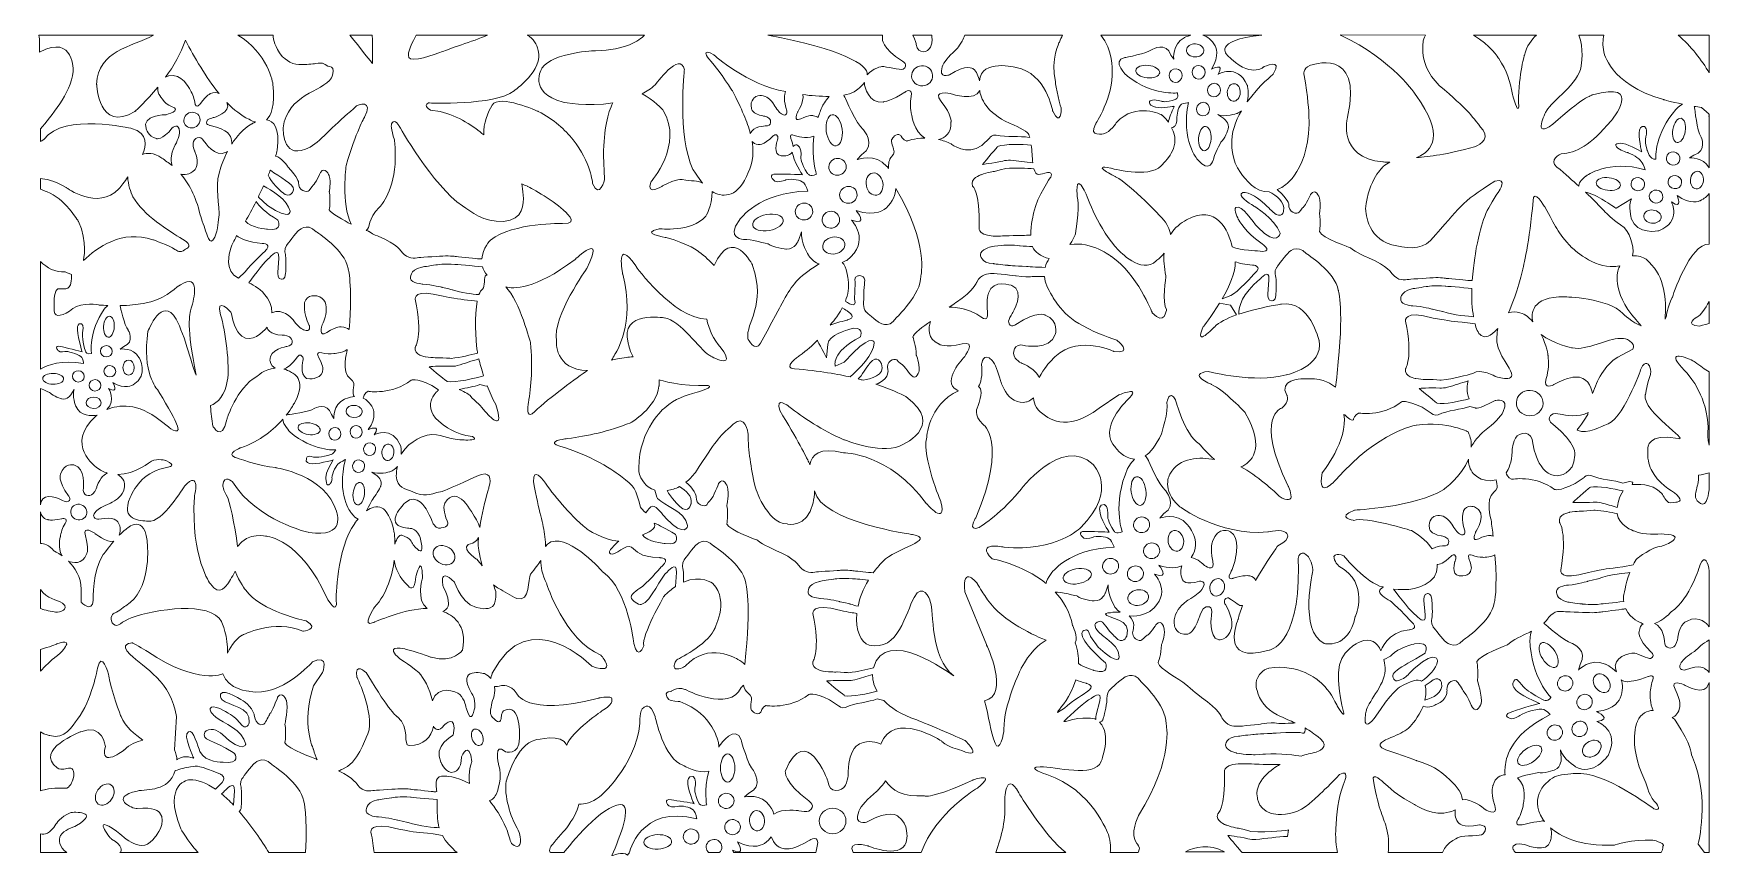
# Model space of a CAD drawing. Header units: millimetres. Extents: x -1208 to 1202, y -598 to 592.
import ezdxf

# ---------------------------------------------------------------- set-up
doc = ezdxf.new("R2010")
doc.units = ezdxf.units.MM
doc.header["$MEASUREMENT"] = 0
doc.layers.add('Layer 1', color=7, linetype='Continuous')

msp = doc.modelspace()

# ---------------------------------------------------------------- linework, layer by layer
at = {"layer": 'Layer 1', "color": 250, "lineweight": 20}
for points, knots in [([(-1009.7032, 487.0842), (-993.3954, 481.6292), (-1017.3548, 475.1832), (-1017.3548, 475.1832), (-1017.3548, 475.1832), (-1052.8916, 474.5452), (-1046.177, 455.5232), (-1046.177, 455.5232), (-1043.5775, 443.784), (-1031.3716, 440.7996), (-1031.3716, 440.7996), (-1022.4831, 437.964), (-1008.5943, 456.1818), (-1008.5943, 456.1818), (-1008.5867, 456.1818), (-1008.5867, 456.1818), (-1008.5867, 456.1818), (-998.4147, 464.6848), (-998.0767, 450.6706), (-998.076, 450.6636), (-998.0796, 450.6593), (-998.0829, 450.6526), (-998.1043, 445.3103), (-1001.0503, 437.4654), (-1005.8524, 428.4231), (-1005.8524, 428.4231), (-1008.1043, 423.7191), (-1009.7144, 416.1582), (-1010.6591, 411.7234), (-1010.4405, 406.6368), (-1008.8634, 402.0421), (-1013.657, 406.0182), (-1018.5852, 409.5185), (-1023.5483, 412.8556), (-1035.4677, 420.8689), (-1044.5672, 420.7628), (-1051.3336, 417.756), (-1045.4306, 430.3701), (-1042.4563, 448.2023), (-1067.0751, 455.4392), (-1067.0751, 455.4392), (-1164.3765, 478.1854), (-1192.6956, 440.0306), (-1192.6956, 440.0306), (-1194.9905, 438.3397), (-1197.9659, 436.5123), (-1197.9659, 436.5123), (-1197.9659, 454.7708), (-1197.9659, 454.7708), (-1183.0969, 472.2945), (-1154.5778, 505.5339), (-1150.8847, 537.1073), (-1150.8847, 537.1073), (-1148.5803, 591.9037), (-1199.1723, 565.1851), (-1199.1723, 576.0229), (-1198.9647, 582.1141), (-1200.0193, 589.3491), (-1200.0193, 589.3491), (-1035.6721, 589.5319), (-1035.6721, 589.5319), (-1067.8034, 571.5933), (-1114.8203, 568.6583), (-1117.1606, 518.7097), (-1117.1606, 518.7097), (-1114.4116, 448.3549), (-1062.0844, 479.9309), (-1062.5208, 479.476), (-1062.1835, 479.6942), (-1060.9037, 480.6555), (-1061.3001, 480.4074), (-1061.6934, 480.1672), (-1062.0844, 479.9309), (-1060.3039, 481.7873), (-1045.6292, 494.8681), (-1029.4085, 514.6117), (-1029.642, 511.8007), (-1029.1435, 508.5704), (-1027.5631, 504.876), (-1027.5631, 504.876), (-1020.6281, 490.7387), (-1009.7032, 487.0842)], [0, 0, 0, 0, 0.037037037, 0.037037037, 0.037037037, 0.074074074, 0.074074074, 0.074074074, 0.111111111, 0.111111111, 0.111111111, 0.148148148, 0.148148148, 0.148148148, 0.185185185, 0.185185185, 0.185185185, 0.222222222, 0.222222222, 0.222222222, 0.259259259, 0.259259259, 0.259259259, 0.296296296, 0.296296296, 0.296296296, 0.333333333, 0.333333333, 0.333333333, 0.37037037, 0.37037037, 0.37037037, 0.407407407, 0.407407407, 0.407407407, 0.444444444, 0.444444444, 0.444444444, 0.481481481, 0.481481481, 0.481481481, 0.518518519, 0.518518519, 0.518518519, 0.555555556, 0.555555556, 0.555555556, 0.592592593, 0.592592593, 0.592592593, 0.62962963, 0.62962963, 0.62962963, 0.666666667, 0.666666667, 0.666666667, 0.703703704, 0.703703704, 0.703703704, 0.740740741, 0.740740741, 0.740740741, 0.777777778, 0.777777778, 0.777777778, 0.814814815, 0.814814815, 0.814814815, 0.851851852, 0.851851852, 0.851851852, 0.888888889, 0.888888889, 0.888888889, 0.925925926, 0.925925926, 0.925925926, 0.962962963, 0.962962963, 0.962962963, 1, 1, 1, 1]), ([(-967.8691, 491.2115), (-967.8691, 491.2115), (-967.8629, 491.2166), (-967.8629, 491.2166), (-958.5924, 503.8558), (-953.5216, 505.4645), (-953.5216, 505.4645), (-948.8493, 508.0209), (-944.7044, 507.5388), (-941.2474, 505.7466), (-959.9405, 528.783), (-976.7994, 557.7695), (-989.5775, 582.4175), (-996.1072, 563.0103), (-1006.8616, 544.7786), (-1018.1228, 529.2188), (-1015.5799, 530.5344), (-1013.6179, 531.1052), (-1013.6179, 531.1052), (-995.2203, 535.9314), (-983.3695, 511.8818), (-983.3695, 511.8818), (-980.2794, 507.2285), (-977.278, 500.1291), (-976.1717, 493.1669), (-976.1706, 493.161), (-976.1695, 493.1563), (-976.1692, 493.1504), (-974.6726, 482.108), (-967.8691, 491.2115), (-967.8691, 491.2115)], [0, 0, 0, 0, 0.1, 0.1, 0.1, 0.2, 0.2, 0.2, 0.3, 0.3, 0.3, 0.4, 0.4, 0.4, 0.5, 0.5, 0.5, 0.6, 0.6, 0.6, 0.7, 0.7, 0.7, 0.8, 0.8, 0.8, 0.9, 0.9, 0.9, 1, 1, 1, 1]), ([(-873.0401, 467.8298), (-862.907, 466.5982), (-853.7251, 457.1146), (-857.5282, 424.1104), (-858.124, 421.6003), (-858.9783, 418.6697), (-860.0403, 415.4202), (-851.9345, 414.341), (-842.4588, 400.4086), (-842.4588, 400.4086), (-827.6959, 384.4243), (-826.8884, 377.8778), (-826.8884, 377.8778), (-828.2423, 365.9108), (-814.7057, 362.3202), (-811.8295, 366.4248), (-808.9526, 370.5268), (-805.4559, 374.4035), (-805.4559, 374.4035), (-803.2009, 375.3148), (-795.5294, 391.9566), (-795.5294, 391.9566), (-788.7622, 402.4433), (-782.8972, 387.1696), (-782.8972, 387.1696), (-780.1906, 377.1393), (-782.8972, 364.8289), (-782.8972, 364.8289), (-780.6412, 352.0628), (-782.8972, 338.3847), (-782.8972, 338.3847), (-781.4711, 334.6379), (-760.6047, 322.2145), (-751.6413, 318.0083), (-765.5547, 346.719), (-758.7582, 402.098), (-758.7582, 402.098), (-744.2097, 451.2589), (-732.3292, 471.5819), (-732.3292, 471.5819), (-718.3511, 495.612), (-741.347, 492.3487), (-746.1256, 485.523), (-748.0586, 482.7619), (-756.2915, 476.7181), (-756.2915, 476.7181), (-783.2204, 454.194), (-798.5679, 432.4597), (-817.1071, 425.4201), (-851.1005, 412.5139), (-849.0568, 456.2374), (-849.0568, 456.2374), (-843.2478, 504.6646), (-793.79, 507.5039), (-779.5277, 528.0802), (-778.2606, 529.908), (-776.4438, 537.8409), (-777.896, 541.5096), (-779.3483, 545.1784), (-783.4248, 543.3634), (-788.9673, 547.1576), (-794.5949, 551.0098), (-797.6965, 548.996), (-802.0377, 548.6251), (-807.7694, 548.1349), (-815.108, 547.1576), (-826.7261, 547.1576), (-838.3442, 547.1576), (-850.6884, 559.081), (-850.6884, 559.081), (-861.3666, 572.8364), (-863.0781, 583.0337), (-863.5434, 589.5321), (-863.5434, 589.5321), (-914.4085, 589.5321), (-914.4085, 589.5321), (-871.0335, 564.9895), (-863.7893, 519.2242), (-863.7893, 519.2242), (-861.0038, 488.1663), (-866.017, 473.8238), (-873.0401, 467.8298)], [0, 0, 0, 0, 0.037037037, 0.037037037, 0.037037037, 0.074074074, 0.074074074, 0.074074074, 0.111111111, 0.111111111, 0.111111111, 0.148148148, 0.148148148, 0.148148148, 0.185185185, 0.185185185, 0.185185185, 0.222222222, 0.222222222, 0.222222222, 0.259259259, 0.259259259, 0.259259259, 0.296296296, 0.296296296, 0.296296296, 0.333333333, 0.333333333, 0.333333333, 0.37037037, 0.37037037, 0.37037037, 0.407407407, 0.407407407, 0.407407407, 0.444444444, 0.444444444, 0.444444444, 0.481481481, 0.481481481, 0.481481481, 0.518518519, 0.518518519, 0.518518519, 0.555555556, 0.555555556, 0.555555556, 0.592592593, 0.592592593, 0.592592593, 0.62962963, 0.62962963, 0.62962963, 0.666666667, 0.666666667, 0.666666667, 0.703703704, 0.703703704, 0.703703704, 0.740740741, 0.740740741, 0.740740741, 0.777777778, 0.777777778, 0.777777778, 0.814814815, 0.814814815, 0.814814815, 0.851851852, 0.851851852, 0.851851852, 0.888888889, 0.888888889, 0.888888889, 0.925925926, 0.925925926, 0.925925926, 0.962962963, 0.962962963, 0.962962963, 1, 1, 1, 1]), ([(-721.101, 589.532), (-721.101, 589.532), (-753.1356, 589.532), (-753.1356, 589.532), (-738.7182, 571.3618), (-720.8417, 548.7753), (-720.8417, 548.7753), (-720.8417, 548.7753), (-720.316, 572.6873), (-721.101, 589.532)], [0, 0, 0, 0, 0.333333333, 0.333333333, 0.333333333, 0.666666667, 0.666666667, 0.666666667, 1, 1, 1, 1]), ([(-668.6134, 557.652), (-664.9827, 549.5808), (-631.853, 561.2991), (-620.3257, 565.9683), (-612.1691, 569.2716), (-576.5636, 580.6776), (-555.7215, 589.5318), (-555.7215, 589.5318), (-658.0943, 589.5318), (-658.0943, 589.5318), (-662.4111, 580.788), (-671.5629, 564.2091), (-668.6134, 557.652)], [0, 0, 0, 0, 0.25, 0.25, 0.25, 0.5, 0.5, 0.5, 0.75, 0.75, 0.75, 1, 1, 1, 1]), ([(-482.5404, 567.7023), (-474.1866, 539.8816), (-517.3946, 509.419), (-517.3946, 509.419), (-544.9875, 487.8231), (-640.1106, 492.1265), (-640.1106, 492.1265), (-649.5503, 487.724), (-637.2061, 481.8541), (-637.2061, 481.8541), (-637.2061, 481.8541), (-623.4096, 479.6529), (-623.4096, 479.6529), (-598.3629, 474.488), (-573.4965, 456.5692), (-560.9679, 446.4117), (-561.2056, 463.0475), (-555.3654, 478.3302), (-548.7286, 488.9744), (-538.5497, 505.2995), (-482.6362, 479.9438), (-482.6362, 479.9438), (-460.0764, 468.1917), (-443.9796, 453.6522), (-432.5096, 439.2103), (-407.2526, 407.4105), (-404.4356, 376.088), (-404.4356, 376.088), (-394.0087, 352.0054), (-387.3054, 382.8608), (-387.3054, 382.8608), (-387.3054, 382.8608), (-388.7954, 416.7277), (-388.7954, 416.7277), (-388.0872, 454.6604), (-382.8738, 478.2132), (-375.3384, 492.0814), (-412.3032, 486.4565), (-446.7806, 493.0822), (-446.7806, 493.0822), (-499.062, 507.3903), (-477.2781, 542.2432), (-477.2781, 542.2432), (-460.5262, 565.301), (-400.3148, 567.1904), (-400.3148, 567.1904), (-356.3262, 568.4602), (-337.4853, 581.5781), (-330.0525, 589.532), (-330.0525, 589.532), (-498.7229, 589.532), (-498.7229, 589.532), (-488.4677, 584.1257), (-485.3617, 577.0975), (-482.5404, 567.7023)], [0, 0, 0, 0, 0.055555556, 0.055555556, 0.055555556, 0.111111111, 0.111111111, 0.111111111, 0.166666667, 0.166666667, 0.166666667, 0.222222222, 0.222222222, 0.222222222, 0.277777778, 0.277777778, 0.277777778, 0.333333333, 0.333333333, 0.333333333, 0.388888889, 0.388888889, 0.388888889, 0.444444444, 0.444444444, 0.444444444, 0.5, 0.5, 0.5, 0.555555556, 0.555555556, 0.555555556, 0.611111111, 0.611111111, 0.611111111, 0.666666667, 0.666666667, 0.666666667, 0.722222222, 0.722222222, 0.722222222, 0.777777778, 0.777777778, 0.777777778, 0.833333333, 0.833333333, 0.833333333, 0.888888889, 0.888888889, 0.888888889, 0.944444444, 0.944444444, 0.944444444, 1, 1, 1, 1]), ([(-9.8298, 532.4889), (-2.5434, 542.0885), (11.8996, 544.6673), (11.8996, 544.6673), (15.9101, 544.5084), (38.5032, 539.2684), (41.5218, 540.4849), (50.325, 546.8593), (40.7031, 551.9919), (40.7031, 551.9919), (10.3091, 571.5367), (12.0746, 584.3736), (12.0776, 584.3691), (11.9352, 586.2222), (11.9341, 587.9384), (12.0474, 589.5318), (12.0474, 589.5318), (-152.5134, 589.5318), (-152.5134, 589.5318), (-45.6643, 568.9212), (-8.3293, 547.4555), (-9.8298, 532.4889)], [0, 0, 0, 0, 0.142857143, 0.142857143, 0.142857143, 0.285714286, 0.285714286, 0.285714286, 0.428571429, 0.428571429, 0.428571429, 0.571428571, 0.571428571, 0.571428571, 0.714285714, 0.714285714, 0.714285714, 0.857142857, 0.857142857, 0.857142857, 1, 1, 1, 1]), ([(80.9951, 572.395), (84.3974, 580.3322), (82.9488, 587.9533), (82.9488, 587.9533), (82.9488, 587.9533), (82.9542, 587.9643), (82.9542, 587.9643), (82.9393, 588.4966), (82.931, 589.0169), (82.9259, 589.532), (82.9259, 589.532), (55.7694, 589.532), (55.7694, 589.532), (59.1397, 582.4704), (60.6719, 576.2765), (60.6719, 576.2765), (62.9759, 561.0971), (77.6495, 564.589), (80.9951, 572.395)], [0, 0, 0, 0, 0.166666667, 0.166666667, 0.166666667, 0.333333333, 0.333333333, 0.333333333, 0.5, 0.5, 0.5, 0.666666667, 0.666666667, 0.666666667, 0.833333333, 0.833333333, 0.833333333, 1, 1, 1, 1]), ([(116.6522, 567.6285), (106.9906, 558.6746), (100.0866, 550.3704), (97.7912, 543.8426), (97.7848, 543.8361), (97.7786, 543.8313), (97.776, 543.8239), (92.2316, 526.5252), (108.1727, 532.4561), (108.1727, 532.4561), (108.1727, 532.4561), (108.1833, 532.4539), (108.1833, 532.4539), (132.7556, 548.6362), (142.3234, 541.2573), (142.3234, 541.2573), (147.326, 537.9209), (149.9286, 529.8498), (151.3158, 523.8115), (154.1066, 556.4245), (204.2859, 543.0888), (204.2859, 543.0888), (247.5339, 534.7934), (256.6247, 480.2948), (256.6247, 480.2948), (268.2533, 456.4173), (268.9971, 483.6041), (268.9971, 483.6041), (268.9971, 483.6041), (259.8505, 518.2233), (260.4935, 522.4496), (253.3066, 556.0291), (266.206, 579.518), (266.206, 579.518), (267.55, 583.3846), (269.0767, 586.6992), (270.7395, 589.5319), (270.7395, 589.5319), (130.2181, 589.5319), (130.2181, 589.5319), (129.3573, 586.4406), (128.1014, 583.5152), (126.5442, 580.9375), (121.3796, 572.3941), (116.6522, 567.6285), (116.6522, 567.6285)], [0, 0, 0, 0, 0.066666667, 0.066666667, 0.066666667, 0.133333333, 0.133333333, 0.133333333, 0.2, 0.2, 0.2, 0.266666667, 0.266666667, 0.266666667, 0.333333333, 0.333333333, 0.333333333, 0.4, 0.4, 0.4, 0.466666667, 0.466666667, 0.466666667, 0.533333333, 0.533333333, 0.533333333, 0.6, 0.6, 0.6, 0.666666667, 0.666666667, 0.666666667, 0.733333333, 0.733333333, 0.733333333, 0.8, 0.8, 0.8, 0.866666667, 0.866666667, 0.866666667, 0.933333333, 0.933333333, 0.933333333, 1, 1, 1, 1]), ([(342.2349, 538.6979), (343.6589, 500.6807), (318.208, 461.5556), (318.208, 461.5556), (307.1247, 442.0871), (330.5693, 448.0675), (330.5693, 448.0675), (338.3483, 449.4246), (348.459, 464.0136), (348.459, 464.0136), (375.9517, 494.5499), (414.0736, 474.5575), (414.0736, 474.5575), (418.6779, 469.826), (420.0769, 468.5995), (422.7908, 464.2737), (422.8873, 464.8706), (423.0296, 465.5361), (423.2275, 466.2812), (425.0352, 473.1044), (429.5477, 483.697), (431.2411, 487.2848), (431.2411, 487.2848), (414.0667, 483.9851), (404.6418, 485.8503), (404.6418, 485.8503), (393.8148, 488.4169), (395.7736, 494.5756), (395.7736, 494.5756), (401.2116, 498.6838), (412.7164, 494.5756), (412.7164, 494.5756), (419.6637, 491.8442), (432.7176, 496.9775), (432.7176, 496.9775), (437.8111, 498.2997), (435.9326, 506.5378), (435.9326, 506.5378), (400.4735, 502.237), (364.0173, 530.5643), (364.0173, 530.5643), (339.4198, 552.8617), (360.3816, 557.4047), (360.3816, 557.4047), (393.0484, 563.3168), (399.4489, 569.0056), (399.4489, 569.0056), (419.9153, 580.7429), (426.4752, 560.7898), (426.4752, 560.7898), (430.5938, 554.8223), (430.5938, 554.8223), (430.5938, 554.8223), (427.8892, 576.6061), (445.4971, 585.7026), (445.4971, 585.7026), (449.3443, 588.0257), (455.0062, 589.5321), (455.0062, 589.5321), (325.995, 589.5321), (325.995, 589.5321), (343.4915, 568.3027), (342.2349, 538.6979), (342.2349, 538.6979)], [0, 0, 0, 0, 0.047619048, 0.047619048, 0.047619048, 0.095238095, 0.095238095, 0.095238095, 0.142857143, 0.142857143, 0.142857143, 0.19047619, 0.19047619, 0.19047619, 0.238095238, 0.238095238, 0.238095238, 0.285714286, 0.285714286, 0.285714286, 0.333333333, 0.333333333, 0.333333333, 0.380952381, 0.380952381, 0.380952381, 0.428571429, 0.428571429, 0.428571429, 0.476190476, 0.476190476, 0.476190476, 0.523809524, 0.523809524, 0.523809524, 0.571428571, 0.571428571, 0.571428571, 0.619047619, 0.619047619, 0.619047619, 0.666666667, 0.666666667, 0.666666667, 0.714285714, 0.714285714, 0.714285714, 0.761904762, 0.761904762, 0.761904762, 0.80952381, 0.80952381, 0.80952381, 0.857142857, 0.857142857, 0.857142857, 0.904761905, 0.904761905, 0.904761905, 0.952380952, 0.952380952, 0.952380952, 1, 1, 1, 1]), ([(490.006, 574.1111), (490.006, 574.1111), (497.9416, 560.1255), (484.8069, 540.5958), (484.8069, 540.5958), (505.2645, 551.1574), (494.2586, 533.131), (494.2586, 533.131), (521.5324, 549.863), (536.1755, 517.6527), (536.1755, 517.6527), (539.6552, 505.1615), (536.2485, 493.5925), (553.1524, 517.0895), (573.4202, 533.356), (573.4202, 533.356), (588.7259, 558.1994), (559.4549, 543.7109), (559.4549, 543.7109), (559.4549, 543.7109), (540.4506, 526.2955), (507.5086, 560.6689), (507.5086, 560.6689), (484.1628, 582.1595), (557.3321, 589.5319), (557.3321, 589.5319), (472.5865, 589.5319), (472.5865, 589.5319), (478.7666, 587.5823), (484.9841, 583.08), (490.006, 574.1111)], [0, 0, 0, 0, 0.1, 0.1, 0.1, 0.2, 0.2, 0.2, 0.3, 0.3, 0.3, 0.4, 0.4, 0.4, 0.5, 0.5, 0.5, 0.6, 0.6, 0.6, 0.7, 0.7, 0.7, 0.8, 0.8, 0.8, 0.9, 0.9, 0.9, 1, 1, 1, 1]), ([(778.9279, 502.6211), (819.3856, 446.5714), (803.4659, 423.1722), (779.6101, 413.5551), (797.7088, 414.9745), (823.1387, 417.8585), (862.7981, 429.208), (862.7981, 429.208), (862.8057, 429.2106), (862.8235, 429.2073), (864.5913, 429.0474), (885.9754, 438.8869), (874.9757, 452.9542), (854.8078, 478.7465), (854.8815, 480.0721), (811.8865, 517.3954), (795.2575, 534.0203), (787.8499, 551.9195), (788.3556, 571.045), (788.4674, 575.2395), (787.9889, 582.2857), (792.2691, 589.5318), (792.2691, 589.5318), (669.6703, 590.0377), (669.6703, 590.0377), (670.2432, 589.6975), (670.7108, 589.2643), (671.2242, 589.0261), (745.3868, 554.6029), (778.9279, 502.6211), (778.9279, 502.6211)], [0, 0, 0, 0, 0.1, 0.1, 0.1, 0.2, 0.2, 0.2, 0.3, 0.3, 0.3, 0.4, 0.4, 0.4, 0.5, 0.5, 0.5, 0.6, 0.6, 0.6, 0.7, 0.7, 0.7, 0.8, 0.8, 0.8, 0.9, 0.9, 0.9, 1, 1, 1, 1]), ([(897.4757, 556.1429), (909.8795, 537.8444), (913.264, 523.7448), (917.494, 504.3314), (917.494, 504.3314), (917.4955, 504.3237), (917.4973, 504.3137), (918.1781, 501.1828), (924.4721, 476.4678), (926.2577, 486.3304), (926.2577, 486.3304), (926.2577, 486.3326), (926.2577, 486.3326), (924.763, 526.5946), (934.373, 560.9016), (934.373, 560.9016), (937.8435, 574.0481), (944.5003, 583.1862), (951.8215, 589.532), (951.8215, 589.532), (861.2244, 589.532), (861.2244, 589.532), (885.3987, 575.2746), (897.4481, 556.1947), (897.4757, 556.1429)], [0, 0, 0, 0, 0.125, 0.125, 0.125, 0.25, 0.25, 0.25, 0.375, 0.375, 0.375, 0.5, 0.5, 0.5, 0.625, 0.625, 0.625, 0.75, 0.75, 0.75, 0.875, 0.875, 0.875, 1, 1, 1, 1]), ([(1015.9923, 544.9233), (1012.5418, 519.8526), (974.0627, 494.8954), (966.0866, 480.8273), (966.0866, 480.8273), (966.088, 480.8287), (966.088, 480.8287), (966.088, 480.8287), (966.0814, 480.8189), (966.0782, 480.8145), (964.8514, 478.6485), (944.9274, 439.1759), (975.3672, 461.3665), (1016.7066, 499.7506), (1032.1451, 503.5862), (1032.1451, 503.5862), (1107.6239, 525.2303), (1059.0512, 466.2943), (1059.0512, 466.2943), (1029.1342, 431.2918), (1009.011, 420.2423), (987.3592, 419.0823), (987.3592, 419.0823), (987.3592, 419.0793), (987.3592, 419.0793), (987.3592, 419.0793), (987.3483, 419.0823), (987.3328, 419.0793), (986.3735, 419.0295), (968.4925, 409.6427), (981.1603, 399.9727), (993.0823, 389.9196), (1004.468, 379.8816), (1012.7589, 372.4616), (1012.2198, 376.0558), (1014.4443, 380.8853), (1023.0743, 387.1049), (1023.0743, 387.1049), (1054.556, 411.3387), (1108.1722, 396.0122), (1108.1722, 396.0122), (1104.9277, 403.9653), (1103.6494, 406.2003), (1101.0934, 410.6666), (1092.9466, 416.724), (1083.5672, 420.5692), (1083.5672, 420.5692), (1074.5621, 422.8838), (1068.5268, 427.3032), (1066.8683, 428.5179), (1061.3934, 433.8941), (1072.8262, 434.3504), (1079.8785, 434.6321), (1099.684, 423.6598), (1103.1451, 421.6933), (1103.1451, 421.6933), (1097.4403, 443.7445), (1099.9348, 453.2125), (1099.9348, 453.2125), (1101.117, 460.4945), (1107.1268, 458.0841), (1107.1268, 458.0841), (1112.2217, 454.9275), (1108.9422, 443.2034), (1108.9436, 443.2063), (1108.9443, 443.2085), (1108.9447, 443.2123), (1109.0703, 443.6715), (1109.1244, 443.6722), (1108.9447, 443.2123), (1108.5384, 441.723), (1107.3792, 435.3717), (1110.9495, 423.8795), (1110.9495, 423.8795), (1114.8296, 409.7993), (1123.1703, 411.1575), (1123.0258, 413.9262), (1121.4189, 447.7119), (1151.9766, 482.7505), (1151.9766, 482.7505), (1156.3788, 487.085), (1161.6491, 490.3238), (1145.3365, 493.673), (1134.095, 496.944), (1134.095, 496.944), (1056.0871, 519.4564), (1048.5412, 565.4718), (1048.5412, 565.4718), (1046.7219, 575.0331), (1046.9699, 582.9734), (1048.6237, 589.532), (1048.6237, 589.532), (1012.7171, 589.532), (1012.7171, 589.532), (1020.4087, 571.8792), (1015.9923, 544.9233), (1015.9923, 544.9233)], [0, 0, 0, 0, 0.03125, 0.03125, 0.03125, 0.0625, 0.0625, 0.0625, 0.09375, 0.09375, 0.09375, 0.125, 0.125, 0.125, 0.15625, 0.15625, 0.15625, 0.1875, 0.1875, 0.1875, 0.21875, 0.21875, 0.21875, 0.25, 0.25, 0.25, 0.28125, 0.28125, 0.28125, 0.3125, 0.3125, 0.3125, 0.34375, 0.34375, 0.34375, 0.375, 0.375, 0.375, 0.40625, 0.40625, 0.40625, 0.4375, 0.4375, 0.4375, 0.46875, 0.46875, 0.46875, 0.5, 0.5, 0.5, 0.53125, 0.53125, 0.53125, 0.5625, 0.5625, 0.5625, 0.59375, 0.59375, 0.59375, 0.625, 0.625, 0.625, 0.65625, 0.65625, 0.65625, 0.6875, 0.6875, 0.6875, 0.71875, 0.71875, 0.71875, 0.75, 0.75, 0.75, 0.78125, 0.78125, 0.78125, 0.8125, 0.8125, 0.8125, 0.84375, 0.84375, 0.84375, 0.875, 0.875, 0.875, 0.90625, 0.90625, 0.90625, 0.9375, 0.9375, 0.9375, 0.96875, 0.96875, 0.96875, 1, 1, 1, 1]), ([(1199.9806, 535.4799), (1199.9806, 535.4799), (1199.9806, 589.532), (1199.9806, 589.532), (1199.9806, 589.532), (1155.3371, 589.532), (1155.3371, 589.532), (1173.7306, 573.9014), (1189.4271, 553.4192), (1199.9806, 535.4799)], [0, 0, 0, 0, 0.333333333, 0.333333333, 0.333333333, 0.666666667, 0.666666667, 0.666666667, 1, 1, 1, 1]), ([(-275.8607, 381.8276), (-261.4597, 379.5963), (-253.9566, 380.7864), (-246.558, 376.9116), (-252.7508, 384.8793), (-260.3444, 396.6559), (-260.3444, 396.6559), (-283.0381, 444.6553), (-272.6885, 539.7799), (-272.6885, 539.7799), (-278.3183, 568.2913), (-314.6248, 518.0297), (-314.6248, 518.0297), (-320.3401, 512.8627), (-326.6804, 508.5964), (-333.4003, 505.0847), (-316.9062, 497.2307), (-303.1472, 481.4493), (-303.1472, 481.4493), (-273.3559, 431.7795), (-321.0212, 378.346), (-321.0212, 378.346), (-327.7242, 357.2729), (-304.0959, 372.7482), (-304.0959, 372.7482), (-282.3955, 384.5792), (-275.8607, 381.8276), (-275.8607, 381.8276)], [0, 0, 0, 0, 0.111111111, 0.111111111, 0.111111111, 0.222222222, 0.222222222, 0.222222222, 0.333333333, 0.333333333, 0.333333333, 0.444444444, 0.444444444, 0.444444444, 0.555555556, 0.555555556, 0.555555556, 0.666666667, 0.666666667, 0.666666667, 0.777777778, 0.777777778, 0.777777778, 0.888888889, 0.888888889, 0.888888889, 1, 1, 1, 1]), ([(-177.8833, 448.3197), (-174.1026, 458.6552), (-155.9211, 459.1524), (-155.9211, 459.1524), (-147.1294, 458.5698), (-147.2475, 467.4), (-151.2016, 470.2913), (-155.2214, 473.231), (-159.6727, 473.3573), (-159.6727, 473.3573), (-159.6727, 473.3573), (-159.6777, 473.3624), (-159.6777, 473.3624), (-175.1043, 476.3516), (-176.3493, 483.9327), (-176.3475, 483.932), (-179.1304, 496.8918), (-169.5524, 501.4704), (-169.5524, 501.4704), (-162.9707, 504.7542), (-154.9854, 501.9862), (-150.2823, 497.4145), (-146.1427, 493.3906), (-144.0652, 490.0899), (-144.0652, 490.0899), (-140.2596, 483.4418), (-136.4724, 478.4527), (-133.1035, 476.3223), (-133.1002, 476.3172), (-133.0985, 476.3131), (-133.0941, 476.311), (-124.0992, 470.9733), (-125.4243, 480.8337), (-125.4243, 480.8337), (-125.4243, 480.8337), (-125.4218, 480.8397), (-125.4218, 480.8397), (-130.4778, 494.4194), (-128.3264, 505.2895), (-127.5341, 508.344), (-181.6403, 517.8985), (-230.21, 561.0985), (-230.21, 561.0985), (-248.1836, 571.3489), (-239.6497, 558.5304), (-239.6497, 558.5304), (-217.5028, 532.1156), (-203.7062, 509.419), (-203.7062, 509.419), (-190.2209, 483.6891), (-182.1152, 464.1388), (-177.8833, 448.3197)], [0, 0, 0, 0, 0.058823529, 0.058823529, 0.058823529, 0.117647059, 0.117647059, 0.117647059, 0.176470588, 0.176470588, 0.176470588, 0.235294118, 0.235294118, 0.235294118, 0.294117647, 0.294117647, 0.294117647, 0.352941176, 0.352941176, 0.352941176, 0.411764706, 0.411764706, 0.411764706, 0.470588235, 0.470588235, 0.470588235, 0.529411765, 0.529411765, 0.529411765, 0.588235294, 0.588235294, 0.588235294, 0.647058824, 0.647058824, 0.647058824, 0.705882353, 0.705882353, 0.705882353, 0.764705882, 0.764705882, 0.764705882, 0.823529412, 0.823529412, 0.823529412, 0.882352941, 0.882352941, 0.882352941, 0.941176471, 0.941176471, 0.941176471, 1, 1, 1, 1]), ([(473.8418, 567.1757), (474.0233, 572.3764), (468.5879, 576.7844), (461.6961, 577.0277), (454.8009, 577.2731), (449.0716, 573.2591), (448.8909, 568.0627), (448.7094, 562.8627), (454.1477, 558.4525), (461.0379, 558.21), (467.9278, 557.9653), (473.6647, 561.9807), (473.8418, 567.1757)], [0, 0, 0, 0, 0.25, 0.25, 0.25, 0.5, 0.5, 0.5, 0.75, 0.75, 0.75, 1, 1, 1, 1]), ([(587.9024, 372.1778), (584.9249, 370.2166), (582.0556, 368.6775), (579.2902, 367.5054), (580.0794, 366.7628), (580.5148, 366.2892), (580.5148, 366.2892), (595.1495, 353.4931), (595.9316, 346.6351), (595.9316, 346.6351), (594.5773, 334.668), (608.1135, 331.0782), (610.9897, 335.1824), (613.8667, 339.2848), (617.3637, 343.1611), (617.3637, 343.1611), (619.6187, 344.0721), (627.2899, 360.7138), (627.2899, 360.7138), (634.0571, 371.1997), (639.922, 355.9265), (639.922, 355.9265), (642.6294, 345.8962), (639.922, 333.5862), (639.922, 333.5862), (642.1778, 320.8201), (639.922, 307.1423), (639.922, 307.1423), (643.3054, 298.253), (684.5906, 283.8893), (684.5906, 283.8893), (690.6818, 277.7361), (710.308, 269.5288), (710.308, 269.5288), (738.3965, 257.6755), (744.3737, 246.5038), (744.3737, 246.5038), (753.1722, 235.563), (762.0466, 237.7612), (768.7379, 238.5258), (772.5472, 238.9639), (803.253, 240.8074), (803.253, 240.8074), (813.5191, 241.4887), (822.6553, 239.8924), (822.6553, 239.8924), (828.9726, 239.4375), (854.0128, 236.7036), (854.0128, 236.7036), (854.0128, 236.7036), (856.945, 236.7036), (856.945, 236.7036), (856.945, 236.7036), (859.5576, 236.8672), (859.5576, 236.8672), (861.3493, 261.6784), (865.3372, 283.2314), (865.3372, 283.2314), (874.0907, 325.9127), (878.2119, 335.1538), (897.4728, 364.996), (897.4728, 364.996), (897.4728, 364.9975), (897.4728, 364.9975), (897.4728, 364.9975), (911.9148, 385.1468), (891.9771, 379.5281), (840.8786, 347.6598), (843.2204, 343.0687), (799.573, 294.4218), (785.6465, 279.8907), (762.2042, 283.3796), (743.8893, 288.1647), (706.5093, 297.9313), (706.3143, 339.8916), (706.3143, 339.8916), (710.1258, 382.5655), (731.5655, 400.5202), (731.5655, 400.5202), (734.8254, 403.3371), (737.9419, 405.4466), (741.1144, 407.0531), (735.1097, 406.997), (731.1969, 407.3224), (731.1969, 407.3224), (664.5041, 413.5959), (680.174, 471.8039), (680.174, 471.8039), (703.5303, 575.3401), (626.3107, 545.9236), (626.3107, 545.9236), (615.1852, 542.2434), (617.8781, 531.7116), (617.8781, 531.7116), (623.5975, 502.2107), (624.7742, 476.0113), (624.7742, 476.0113), (628.3133, 394.881), (587.9024, 372.1778), (587.9024, 372.1778)], [0, 0, 0, 0, 0.03030303, 0.03030303, 0.03030303, 0.060606061, 0.060606061, 0.060606061, 0.090909091, 0.090909091, 0.090909091, 0.121212121, 0.121212121, 0.121212121, 0.151515152, 0.151515152, 0.151515152, 0.181818182, 0.181818182, 0.181818182, 0.212121212, 0.212121212, 0.212121212, 0.242424242, 0.242424242, 0.242424242, 0.272727273, 0.272727273, 0.272727273, 0.303030303, 0.303030303, 0.303030303, 0.333333333, 0.333333333, 0.333333333, 0.363636364, 0.363636364, 0.363636364, 0.393939394, 0.393939394, 0.393939394, 0.424242424, 0.424242424, 0.424242424, 0.454545455, 0.454545455, 0.454545455, 0.484848485, 0.484848485, 0.484848485, 0.515151515, 0.515151515, 0.515151515, 0.545454545, 0.545454545, 0.545454545, 0.575757576, 0.575757576, 0.575757576, 0.606060606, 0.606060606, 0.606060606, 0.636363636, 0.636363636, 0.636363636, 0.666666667, 0.666666667, 0.666666667, 0.696969697, 0.696969697, 0.696969697, 0.727272727, 0.727272727, 0.727272727, 0.757575758, 0.757575758, 0.757575758, 0.787878788, 0.787878788, 0.787878788, 0.818181818, 0.818181818, 0.818181818, 0.848484848, 0.848484848, 0.848484848, 0.878787879, 0.878787879, 0.878787879, 0.909090909, 0.909090909, 0.909090909, 0.939393939, 0.939393939, 0.939393939, 0.96969697, 0.96969697, 0.96969697, 1, 1, 1, 1]), ([(53.9022, 530.1136), (54.4184, 522.1605), (61.5918, 516.1611), (69.926, 516.7136), (78.2601, 517.2657), (84.5982, 524.1611), (84.0819, 532.1149), (83.5657, 540.0679), (76.39, 546.0674), (68.0559, 545.5156), (59.7217, 544.9628), (53.3851, 538.0681), (53.9022, 530.1136)], [0, 0, 0, 0, 0.25, 0.25, 0.25, 0.5, 0.5, 0.5, 0.75, 0.75, 0.75, 1, 1, 1, 1]), ([(410.3678, 535.4892), (410.8514, 540.4335), (403.5462, 545.2128), (394.0462, 546.1592), (384.5499, 547.111), (376.459, 543.8678), (375.9746, 538.9227), (375.4903, 533.975), (382.7962, 529.1966), (392.294, 528.2493), (401.7933, 527.2999), (409.8834, 530.543), (410.3678, 535.4892)], [0, 0, 0, 0, 0.25, 0.25, 0.25, 0.5, 0.5, 0.5, 0.75, 0.75, 0.75, 1, 1, 1, 1]), ([(442.5784, 530.924), (442.8842, 536.3527), (438.967, 540.9958), (433.8315, 541.2904), (428.6905, 541.5875), (424.2792, 537.4276), (423.9743, 532.0005), (423.6701, 526.5711), (427.5835, 521.932), (432.722, 521.6356), (437.8608, 521.3395), (442.2742, 525.4976), (442.5784, 530.924)], [0, 0, 0, 0, 0.25, 0.25, 0.25, 0.5, 0.5, 0.5, 0.75, 0.75, 0.75, 1, 1, 1, 1]), ([(456.9111, 536.6751), (456.6076, 531.2464), (460.5203, 526.6096), (465.6587, 526.3102), (470.7975, 526.0155), (475.211, 530.1737), (475.5152, 535.6024), (475.8217, 541.0295), (471.906, 545.6708), (466.7683, 545.9664), (461.628, 546.2632), (457.216, 542.1051), (456.9111, 536.6751)], [0, 0, 0, 0, 0.25, 0.25, 0.25, 0.5, 0.5, 0.5, 0.75, 0.75, 0.75, 1, 1, 1, 1]), ([(-13.7909, 517.6192), (-13.943, 519.0393), (-13.9666, 520.3879), (-13.882, 521.6705), (-19.4152, 513.2604), (-28.5136, 508.2647), (-28.5136, 508.2647), (-32.7814, 506.0161), (-37.9478, 504.4334), (-43.6531, 503.3691), (-43.0826, 502.4751), (-42.526, 501.4617), (-41.988, 500.3175), (-41.988, 500.3175), (-24.9639, 460.6878), (-16.0063, 454.2683), (-16.0063, 454.2683), (4.6263, 431.8246), (-18.1844, 417.5947), (-18.1844, 417.5947), (-24.3677, 410.6076), (-24.3677, 410.6076), (-24.3677, 410.6076), (1.8583, 420.4955), (18.3661, 400.887), (18.3661, 400.887), (19.4089, 399.8036), (20.9007, 397.8525), (20.3296, 404.2571), (21.1941, 410.7151), (25.2963, 415.2511), (25.2963, 415.2511), (30.8018, 420.4647), (28.0836, 425.8644), (28.0836, 425.8644), (23.3063, 437.4862), (25.7167, 440.26), (25.7167, 440.26), (31.403, 450.1432), (38.244, 445.404), (38.244, 445.404), (41.3434, 438.5695), (47.0795, 437.332), (47.0795, 437.332), (57.7442, 441.2458), (72.7236, 441.5481), (56.9342, 450.4364), (53.9455, 475.3867), (53.9455, 475.3867), (52.177, 482.4409), (51.5551, 492.4484), (53.1725, 501.4544), (53.1739, 501.4617), (53.1746, 501.4684), (53.1768, 501.4746), (56.0541, 515.6472), (43.9408, 507.5001), (43.9408, 507.5001), (43.9408, 507.5001), (43.9306, 507.4957), (43.9306, 507.4957), (27.3248, 496.1062), (12.8414, 493.4236), (12.8414, 493.4236), (-7.6196, 490.1705), (-13.7909, 517.6192), (-13.7909, 517.6192)], [0, 0, 0, 0, 0.045454545, 0.045454545, 0.045454545, 0.090909091, 0.090909091, 0.090909091, 0.136363636, 0.136363636, 0.136363636, 0.181818182, 0.181818182, 0.181818182, 0.227272727, 0.227272727, 0.227272727, 0.272727273, 0.272727273, 0.272727273, 0.318181818, 0.318181818, 0.318181818, 0.363636364, 0.363636364, 0.363636364, 0.409090909, 0.409090909, 0.409090909, 0.454545455, 0.454545455, 0.454545455, 0.5, 0.5, 0.5, 0.545454545, 0.545454545, 0.545454545, 0.590909091, 0.590909091, 0.590909091, 0.636363636, 0.636363636, 0.636363636, 0.681818182, 0.681818182, 0.681818182, 0.727272727, 0.727272727, 0.727272727, 0.772727273, 0.772727273, 0.772727273, 0.818181818, 0.818181818, 0.818181818, 0.863636364, 0.863636364, 0.863636364, 0.909090909, 0.909090909, 0.909090909, 0.954545455, 0.954545455, 0.954545455, 1, 1, 1, 1]), ([(110.6672, 505.3605), (109.2999, 505.6613), (82.9105, 511.2836), (96.3969, 494.1485), (112.1968, 474.0732), (110.4842, 464.5202), (110.4842, 464.5202), (111.5996, 447.687), (101.1128, 441.7194), (92.6458, 439.6309), (98.559, 438.3197), (104.6723, 436.2457), (110.7394, 433.1074), (110.7394, 433.1074), (133.3537, 415.4015), (154.9397, 430.944), (154.9397, 430.944), (166.1015, 441.868), (166.1015, 441.868), (166.1015, 441.868), (170.0414, 447.4096), (175.5023, 446.0104), (190.4835, 442.1795), (209.8366, 444.9575), (222.6576, 442.5644), (222.6576, 442.5644), (223.651, 443.0108), (223.651, 443.0108), (222.7708, 445.7051), (221.6348, 447.9097), (220.1313, 449.3936), (214.9828, 454.4763), (194.6318, 462.9009), (194.6318, 462.9009), (160.5851, 478.4089), (153.2294, 499.6115), (151.7466, 510.0065), (145.1014, 493.6348), (112.3537, 504.7312), (110.6672, 505.3605)], [0, 0, 0, 0, 0.076923077, 0.076923077, 0.076923077, 0.153846154, 0.153846154, 0.153846154, 0.230769231, 0.230769231, 0.230769231, 0.307692308, 0.307692308, 0.307692308, 0.384615385, 0.384615385, 0.384615385, 0.461538462, 0.461538462, 0.461538462, 0.538461538, 0.538461538, 0.538461538, 0.615384615, 0.615384615, 0.615384615, 0.692307692, 0.692307692, 0.692307692, 0.769230769, 0.769230769, 0.769230769, 0.846153846, 0.846153846, 0.846153846, 0.923076923, 0.923076923, 0.923076923, 1, 1, 1, 1]), ([(497.6963, 510.0101), (498.0049, 515.4329), (494.0878, 520.0782), (488.9501, 520.3728), (483.8113, 520.6696), (479.3978, 516.513), (479.0929, 511.0836), (478.7886, 505.6558), (482.7035, 501.0152), (487.8408, 500.7194), (492.9801, 500.4219), (497.3928, 504.5815), (497.6963, 510.0101)], [0, 0, 0, 0, 0.25, 0.25, 0.25, 0.5, 0.5, 0.5, 0.75, 0.75, 0.75, 1, 1, 1, 1]), ([(526.1403, 506.6438), (526.5338, 513.6001), (522.6853, 519.4814), (517.5493, 519.776), (512.4098, 520.0731), (507.9267, 514.6765), (507.536, 507.7203), (507.1453, 500.761), (510.9895, 494.8844), (516.1261, 494.5873), (521.2672, 494.2905), (525.7489, 499.6868), (526.1403, 506.6438)], [0, 0, 0, 0, 0.25, 0.25, 0.25, 0.5, 0.5, 0.5, 0.75, 0.75, 0.75, 1, 1, 1, 1]), ([(-923.0029, 433.083), (-916.1351, 443.726), (-906.7391, 454.6353), (-894.2562, 462.0431), (-894.2562, 462.0431), (-892.2095, 463.3386), (-889.0719, 464.7184), (-894.8425, 466.1074), (-899.1419, 469.1326), (-898.6424, 468.987), (-909.2442, 473.7372), (-919.7879, 482.1914), (-929.9483, 492.8495), (-922.9404, 477.6194), (-949.5041, 471.0829), (-949.5041, 471.0829), (-952.4827, 470.143), (-955.8029, 469.5876), (-957.7058, 467.9109), (-962.5341, 460.966), (-954.1779, 459.7752), (-954.1779, 459.7752), (-926.9342, 453.5963), (-924.9623, 443.8147), (-924.966, 443.8177), (-923.1198, 439.625), (-922.6696, 436.0595), (-923.0029, 433.083)], [0, 0, 0, 0, 0.111111111, 0.111111111, 0.111111111, 0.222222222, 0.222222222, 0.222222222, 0.333333333, 0.333333333, 0.333333333, 0.444444444, 0.444444444, 0.444444444, 0.555555556, 0.555555556, 0.555555556, 0.666666667, 0.666666667, 0.666666667, 0.777777778, 0.777777778, 0.777777778, 0.888888889, 0.888888889, 0.888888889, 1, 1, 1, 1]), ([(-109.9188, 478.8991), (-109.9188, 478.8991), (-117.0262, 463.5851), (-105.4404, 469.3002), (-92.2151, 475.8235), (-87.0784, 473.6469), (-87.0784, 473.6469), (-84.3056, 473.221), (-82.1676, 472.3504), (-80.5243, 471.2069), (-78.8063, 476.5811), (-76.726, 482.1049), (-74.2103, 487.7484), (-74.2103, 487.7484), (-70.0775, 495.4135), (-64.4518, 501.5333), (-77.4673, 501.3616), (-91.0249, 502.6148), (-102.1859, 504.0856), (-100.4439, 492.9844), (-109.9188, 478.8991), (-109.9188, 478.8991)], [0, 0, 0, 0, 0.142857143, 0.142857143, 0.142857143, 0.285714286, 0.285714286, 0.285714286, 0.428571429, 0.428571429, 0.428571429, 0.571428571, 0.571428571, 0.571428571, 0.714285714, 0.714285714, 0.714285714, 0.857142857, 0.857142857, 0.857142857, 1, 1, 1, 1]), ([(412.3164, 401.6932), (393.8299, 382.8833), (339.9615, 398.3403), (339.9615, 398.3403), (309.1217, 405.0332), (346.9915, 386.0318), (346.9915, 386.0318), (370.1167, 373.6656), (413.4525, 326.8993), (413.4525, 326.8993), (421.3648, 318.328), (424.8948, 310.245), (425.7215, 302.9286), (432.1227, 313.0161), (440.9121, 319.6025), (449.0851, 324.0989), (492.4765, 347.9706), (508.9789, 307.9995), (514.6612, 285.2952), (527.7555, 279.9066), (551.0385, 279.3313), (551.0385, 279.3313), (575.8525, 275.9124), (559.8266, 288.5181), (555.6306, 291.2444), (534.4639, 304.9992), (523.6137, 324.4658), (523.6137, 324.4658), (523.6137, 324.4658), (516.1098, 339.4867), (519.8829, 341.7088), (528.983, 347.0684), (543.7525, 320.7619), (551.2625, 313.2993), (580.71, 284.0346), (583.5238, 305.0905), (583.5238, 305.0905), (576.1579, 325.5664), (545.6605, 343.91), (545.6605, 343.91), (545.6605, 343.91), (524.159, 356.1379), (527.5072, 361.52), (531.7834, 368.3922), (551.6517, 355.6026), (557.6093, 350.1568), (567.8673, 340.7788), (573.2534, 335.1051), (573.2534, 335.1051), (586.5637, 323.9356), (588.4861, 336.5498), (588.4861, 336.5498), (590.6111, 349.7047), (578.2089, 359.0766), (567.6495, 364.5602), (547.1341, 363.0039), (533.7468, 381.9558), (526.3857, 392.0944), (513.5274, 409.8025), (513.8905, 431.7731), (513.8905, 431.7731), (512.896, 448.8363), (519.1229, 465.7634), (527.8841, 480.7656), (526.0698, 479.3267), (523.9447, 478.0672), (521.4523, 477.0546), (521.4523, 477.0546), (504.0713, 471.1352), (493.7741, 475.287), (493.7741, 475.287), (502.3841, 469.6622), (502.3841, 469.6622), (502.3841, 469.6622), (510.9267, 463.7592), (508.6351, 454.2048), (508.6351, 454.2048), (503.3289, 439.109), (498.3792, 435.6883), (498.3792, 435.6883), (487.7715, 415.7936), (487.4956, 410.7176), (487.4956, 410.7176), (482.2795, 389.1234), (464.89, 410.5704), (464.89, 410.5704), (440.2945, 438.0165), (451.7337, 492.5635), (451.7337, 492.5635), (443.9782, 491.6987), (441.8793, 490.2749), (437.679, 487.428), (435.4016, 479.4552), (435.2265, 471.5596), (435.2265, 471.5596), (435.3645, 461.6845), (432.5813, 459.1524), (431.8511, 458.4869), (429.4578, 456.7963), (427.5183, 456.4805), (440.7085, 430.504), (422.7517, 412.3101), (412.3164, 401.6932)], [0, 0, 0, 0, 0.029411765, 0.029411765, 0.029411765, 0.058823529, 0.058823529, 0.058823529, 0.088235294, 0.088235294, 0.088235294, 0.117647059, 0.117647059, 0.117647059, 0.147058824, 0.147058824, 0.147058824, 0.176470588, 0.176470588, 0.176470588, 0.205882353, 0.205882353, 0.205882353, 0.235294118, 0.235294118, 0.235294118, 0.264705882, 0.264705882, 0.264705882, 0.294117647, 0.294117647, 0.294117647, 0.323529412, 0.323529412, 0.323529412, 0.352941176, 0.352941176, 0.352941176, 0.382352941, 0.382352941, 0.382352941, 0.411764706, 0.411764706, 0.411764706, 0.441176471, 0.441176471, 0.441176471, 0.470588235, 0.470588235, 0.470588235, 0.5, 0.5, 0.5, 0.529411765, 0.529411765, 0.529411765, 0.558823529, 0.558823529, 0.558823529, 0.588235294, 0.588235294, 0.588235294, 0.617647059, 0.617647059, 0.617647059, 0.647058824, 0.647058824, 0.647058824, 0.676470588, 0.676470588, 0.676470588, 0.705882353, 0.705882353, 0.705882353, 0.735294118, 0.735294118, 0.735294118, 0.764705882, 0.764705882, 0.764705882, 0.794117647, 0.794117647, 0.794117647, 0.823529412, 0.823529412, 0.823529412, 0.852941176, 0.852941176, 0.852941176, 0.882352941, 0.882352941, 0.882352941, 0.911764706, 0.911764706, 0.911764706, 0.941176471, 0.941176471, 0.941176471, 0.970588235, 0.970588235, 0.970588235, 1, 1, 1, 1]), ([(463.4271, 483.7458), (463.1228, 478.3157), (467.0377, 473.6777), (472.1748, 473.3802), (477.3143, 473.0831), (481.7256, 477.2422), (482.0312, 482.6686), (482.3376, 488.098), (478.4191, 492.7393), (473.285, 493.035), (468.144, 493.3325), (463.7327, 489.1722), (463.4271, 483.7458)], [0, 0, 0, 0, 0.25, 0.25, 0.25, 0.5, 0.5, 0.5, 0.75, 0.75, 0.75, 1, 1, 1, 1]), ([(1199.9806, 473.2828), (1199.9806, 473.2828), (1199.9806, 475.3284), (1199.9806, 475.3284), (1197.734, 478.9558), (1188.5256, 485.7219), (1188.5256, 485.7219), (1185.0971, 486.1827), (1181.7315, 486.6887), (1178.4585, 487.2217), (1178.6705, 486.4428), (1178.8485, 485.5881), (1178.9846, 484.6422), (1178.9846, 484.6422), (1182.6755, 450.9861), (1187.9164, 444.0856), (1187.9164, 444.0856), (1198.239, 422.4596), (1177.9012, 417.1264), (1177.9012, 417.1264), (1171.6721, 413.3358), (1171.6721, 413.3358), (1171.6721, 413.3358), (1191.1531, 414.4742), (1199.9806, 399.052), (1199.9806, 399.052), (1199.9806, 473.1679), (1199.9806, 473.1679), (1199.4495, 473.1228), (1199.1517, 473.1008), (1199.1517, 473.1008), (1199.5036, 473.1221), (1199.7751, 473.1852), (1199.9806, 473.2828)], [0, 0, 0, 0, 0.090909091, 0.090909091, 0.090909091, 0.181818182, 0.181818182, 0.181818182, 0.272727273, 0.272727273, 0.272727273, 0.363636364, 0.363636364, 0.363636364, 0.454545455, 0.454545455, 0.454545455, 0.545454545, 0.545454545, 0.545454545, 0.636363636, 0.636363636, 0.636363636, 0.727272727, 0.727272727, 0.727272727, 0.818181818, 0.818181818, 0.818181818, 0.909090909, 0.909090909, 0.909090909, 1, 1, 1, 1]), ([(-969.4155, 472.1764), (-971.8172, 477.8119), (-978.5996, 480.2762), (-984.5662, 477.6803), (-990.5325, 475.0842), (-993.4224, 468.4109), (-991.0208, 462.7745), (-988.6187, 457.139), (-981.8352, 454.6747), (-975.8687, 457.2708), (-969.902, 459.8674), (-967.0134, 466.5402), (-969.4155, 472.1764)], [0, 0, 0, 0, 0.25, 0.25, 0.25, 0.5, 0.5, 0.5, 0.75, 0.75, 0.75, 1, 1, 1, 1]), ([(-693.8442, 459.1079), (-693.6627, 452.5042), (-689.0656, 438.2964), (-689.0656, 438.2964), (-687.0861, 425.3377), (-688.3983, 404.0771), (-688.3983, 404.0771), (-690.9397, 362.2536), (-711.2714, 341.7088), (-711.2714, 341.7088), (-727.0858, 326.1174), (-724.2553, 311.7735), (-729.7206, 308.9475), (-727.1254, 307.9851), (-725.5213, 307.4271), (-725.5213, 307.4271), (-719.4309, 301.2747), (-712.5109, 300.771), (-712.5109, 300.771), (-684.4234, 288.9177), (-678.4466, 277.7468), (-678.4466, 277.7468), (-669.6478, 266.8051), (-660.7727, 269.0042), (-654.0814, 269.7688), (-650.2717, 270.2068), (-619.5662, 272.0496), (-619.5662, 272.0496), (-609.3009, 272.7309), (-600.1643, 271.1361), (-600.1643, 271.1361), (-593.8463, 270.6797), (-568.8064, 267.945), (-568.8064, 267.945), (-568.8064, 267.945), (-565.8743, 267.945), (-565.8743, 267.945), (-565.8743, 267.945), (-563.8143, 268.0749), (-563.8143, 268.0749), (-562.3845, 282.9289), (-551.3589, 294.9505), (-551.3589, 294.9505), (-517.8444, 320.5384), (-447.6319, 318.8918), (-447.6319, 318.8918), (-420.0753, 317.3862), (-446.8877, 338.4587), (-446.8877, 338.4587), (-462.1709, 353.4263), (-498.2763, 372.3254), (-498.2763, 372.3254), (-501.0181, 373.4756), (-503.6467, 374.6551), (-506.1737, 375.8595), (-505.4566, 371.8389), (-504.8565, 366.6639), (-504.2379, 359.5854), (-503.2096, 347.8223), (-503.5981, 323.3652), (-532.6433, 321.8977), (-561.6885, 320.4301), (-579.0188, 335.8088), (-591.3252, 344.0711), (-633.9744, 372.7081), (-682.9523, 459.8417), (-682.9523, 459.8417), (-690.5766, 471.7651), (-693.9081, 461.4274), (-693.8442, 459.1079)], [0, 0, 0, 0, 0.043478261, 0.043478261, 0.043478261, 0.086956522, 0.086956522, 0.086956522, 0.130434783, 0.130434783, 0.130434783, 0.173913043, 0.173913043, 0.173913043, 0.217391304, 0.217391304, 0.217391304, 0.260869565, 0.260869565, 0.260869565, 0.304347826, 0.304347826, 0.304347826, 0.347826087, 0.347826087, 0.347826087, 0.391304348, 0.391304348, 0.391304348, 0.434782609, 0.434782609, 0.434782609, 0.47826087, 0.47826087, 0.47826087, 0.52173913, 0.52173913, 0.52173913, 0.565217391, 0.565217391, 0.565217391, 0.608695652, 0.608695652, 0.608695652, 0.652173913, 0.652173913, 0.652173913, 0.695652174, 0.695652174, 0.695652174, 0.739130435, 0.739130435, 0.739130435, 0.782608696, 0.782608696, 0.782608696, 0.826086957, 0.826086957, 0.826086957, 0.869565217, 0.869565217, 0.869565217, 0.913043478, 0.913043478, 0.913043478, 0.956521739, 0.956521739, 0.956521739, 1, 1, 1, 1]), ([(-68.6949, 451.2417), (-67.0558, 438.9266), (-60.6309, 429.6392), (-54.3517, 430.494), (-48.0722, 431.3481), (-44.3104, 442.0189), (-45.9562, 454.3337), (-47.5925, 466.6459), (-54.014, 475.9319), (-60.2947, 475.0785), (-66.5754, 474.2263), (-70.336, 463.5554), (-68.6949, 451.2417)], [0, 0, 0, 0, 0.25, 0.25, 0.25, 0.5, 0.5, 0.5, 0.75, 0.75, 0.75, 1, 1, 1, 1]), ([(474.2318, 423.4296), (479.143, 423.1468), (483.5651, 430.7213), (484.1076, 440.3509), (484.6514, 449.9784), (481.1108, 458.0133), (476.2003, 458.2961), (471.2903, 458.5819), (466.8671, 451.0067), (466.3246, 441.3792), (465.7822, 431.7459), (469.3213, 423.714), (474.2318, 423.4296)], [0, 0, 0, 0, 0.25, 0.25, 0.25, 0.5, 0.5, 0.5, 0.75, 0.75, 0.75, 1, 1, 1, 1]), ([(1165.4994, 451.1264), (1167.0893, 460.7311), (1164.4026, 469.185), (1159.5023, 470.0119), (1154.6038, 470.8391), (1149.3481, 463.7248), (1147.7611, 454.1193), (1146.1734, 444.5121), (1148.863, 436.056), (1153.7608, 435.2305), (1158.6593, 434.4044), (1163.9168, 441.5187), (1165.4994, 451.1264)], [0, 0, 0, 0, 0.25, 0.25, 0.25, 0.5, 0.5, 0.5, 0.75, 0.75, 0.75, 1, 1, 1, 1]), ([(1199.1517, 473.1007), (1199.1517, 473.1007), (1199.4494, 473.1232), (1199.9805, 473.1682), (1199.9805, 473.1682), (1199.9805, 473.2827), (1199.9805, 473.2827), (1199.7751, 473.1852), (1199.5035, 473.1225), (1199.1517, 473.1007)], [0, 0, 0, 0, 0.333333333, 0.333333333, 0.333333333, 0.666666667, 0.666666667, 0.666666667, 1, 1, 1, 1]), ([(-944.4305, 307.7645), (-943.3213, 311.6075), (-941.1706, 329.1249), (-941.2755, 333.126), (-941.9119, 357.4365), (-947.3651, 376.417), (-938.6516, 399.8968), (-937.9048, 401.9296), (-935.0438, 411.0713), (-929.3092, 422.1664), (-930.1933, 421.4836), (-930.8061, 421.1523), (-930.8061, 421.1523), (-946.5516, 412.4982), (-962.6324, 436.8915), (-962.6324, 436.8915), (-968.1826, 447.3001), (-978.0464, 440.9018), (-978.5122, 434.3557), (-978.986, 427.6988), (-975.9853, 422.549), (-975.9853, 422.549), (-975.9853, 422.549), (-975.9867, 422.5406), (-975.9867, 422.5406), (-968.4629, 402.8813), (-976.1243, 396.0869), (-976.1236, 396.0905), (-983.8855, 388.4988), (-991.3755, 388.4541), (-995.9996, 389.5492), (-984.8106, 376.6815), (-975.0554, 358.9733), (-968.3216, 331.4362), (-966.7104, 324.8476), (-961.7448, 312.1901), (-959.6081, 305.7551), (-958.3907, 302.0893), (-952.8601, 278.5567), (-944.4305, 307.7645)], [0, 0, 0, 0, 0.076923077, 0.076923077, 0.076923077, 0.153846154, 0.153846154, 0.153846154, 0.230769231, 0.230769231, 0.230769231, 0.307692308, 0.307692308, 0.307692308, 0.384615385, 0.384615385, 0.384615385, 0.461538462, 0.461538462, 0.461538462, 0.538461538, 0.538461538, 0.538461538, 0.615384615, 0.615384615, 0.615384615, 0.692307692, 0.692307692, 0.692307692, 0.769230769, 0.769230769, 0.769230769, 0.846153846, 0.846153846, 0.846153846, 0.923076923, 0.923076923, 0.923076923, 1, 1, 1, 1]), ([(-232.8997, 364.7752), (-232.6829, 343.3399), (-242.0758, 328.8811), (-242.0758, 328.8811), (-262.2466, 305.8889), (-308.8772, 311.3659), (-308.8772, 311.3659), (-339.1838, 304.5931), (-298.6781, 298.5727), (-298.6781, 298.5727), (-265.9081, 289.5422), (-251.7577, 278.2527), (-251.7577, 278.2527), (-242.8691, 271.3837), (-235.6938, 264.8296), (-229.9519, 258.6107), (-203.1472, 316.9365), (-174.5264, 258.5297), (-174.5264, 258.5297), (-154.6536, 200.5638), (-184.5333, 176.938), (-181.4276, 153.344), (-181.4276, 153.344), (-181.4254, 153.344), (-181.4254, 153.344), (-181.4254, 153.344), (-181.4269, 153.3327), (-181.4225, 153.3154), (-181.286, 152.2702), (-170.8555, 132.881), (-163.0143, 146.8004), (-135.0997, 199.1051), (-134.2919, 199.9827), (-134.2919, 199.9827), (-121.4231, 224.0682), (-115.2935, 236.2315), (-90.7789, 252.9601), (-88.5754, 254.4633), (-84.3047, 257.6605), (-78.9891, 260.6271), (-84.4361, 262.6464), (-89.6179, 266.3121), (-93.8969, 272.4386), (-93.8969, 272.4386), (-106.3962, 292.7005), (-104.3013, 306.9777), (-104.3013, 306.9777), (-108.7249, 294.4018), (-108.7249, 294.4018), (-108.7249, 294.4018), (-113.5155, 281.8283), (-126.0488, 281.8987), (-126.0488, 281.8987), (-146.3518, 284.1399), (-152.0604, 289.3972), (-152.0604, 289.3972), (-179.8929, 296.9338), (-186.2701, 295.7761), (-186.2701, 295.7761), (-214.6081, 295.9807), (-193.1597, 324.3697), (-193.1597, 324.3697), (-166.4039, 363.6702), (-95.3365, 365.3585), (-95.3365, 365.3585), (-98.7101, 374.9266), (-101.0998, 377.1645), (-105.8777, 381.6385), (-116.9585, 383.6009), (-126.8052, 381.4785), (-126.8052, 381.4785), (-138.5017, 376.9352), (-142.4682, 379.7102), (-144.6189, 381.2107), (-154.2591, 390.3638), (-139.8497, 389.9361), (-130.8479, 389.6693), (-107.9628, 389.7533), (-103.0105, 388.6715), (-103.0105, 388.6715), (-116.0885, 408.8909), (-117.5172, 421.5488), (-121.5777, 414.6313), (-133.3915, 416.0973), (-133.3915, 416.0973), (-146.0345, 417.5073), (-139.5302, 437.2248), (-139.5302, 437.2248), (-138.9377, 439.4984), (-137.9672, 441.8371), (-138.27, 443.7159), (-140.7377, 449.5492), (-144.8187, 444.6889), (-144.8187, 444.6889), (-159.574, 429.7516), (-166.5441, 432.3693), (-166.5416, 432.3707), (-170.7854, 432.9768), (-173.5288, 434.5936), (-175.3071, 436.4778), (-171.8974, 415.5419), (-176.252, 401.4933), (-183.3746, 386.1885), (-198.4481, 353.7991), (-219.4158, 356.9828), (-232.8997, 364.7752)], [0, 0, 0, 0, 0.028571429, 0.028571429, 0.028571429, 0.057142857, 0.057142857, 0.057142857, 0.085714286, 0.085714286, 0.085714286, 0.114285714, 0.114285714, 0.114285714, 0.142857143, 0.142857143, 0.142857143, 0.171428571, 0.171428571, 0.171428571, 0.2, 0.2, 0.2, 0.228571429, 0.228571429, 0.228571429, 0.257142857, 0.257142857, 0.257142857, 0.285714286, 0.285714286, 0.285714286, 0.314285714, 0.314285714, 0.314285714, 0.342857143, 0.342857143, 0.342857143, 0.371428571, 0.371428571, 0.371428571, 0.4, 0.4, 0.4, 0.428571429, 0.428571429, 0.428571429, 0.457142857, 0.457142857, 0.457142857, 0.485714286, 0.485714286, 0.485714286, 0.514285714, 0.514285714, 0.514285714, 0.542857143, 0.542857143, 0.542857143, 0.571428571, 0.571428571, 0.571428571, 0.6, 0.6, 0.6, 0.628571429, 0.628571429, 0.628571429, 0.657142857, 0.657142857, 0.657142857, 0.685714286, 0.685714286, 0.685714286, 0.714285714, 0.714285714, 0.714285714, 0.742857143, 0.742857143, 0.742857143, 0.771428571, 0.771428571, 0.771428571, 0.8, 0.8, 0.8, 0.828571429, 0.828571429, 0.828571429, 0.857142857, 0.857142857, 0.857142857, 0.885714286, 0.885714286, 0.885714286, 0.914285714, 0.914285714, 0.914285714, 0.942857143, 0.942857143, 0.942857143, 0.971428571, 0.971428571, 0.971428571, 1, 1, 1, 1]), ([(-105.1411, 413.5528), (-105.1411, 413.5528), (-105.7409, 405.7703), (-95.5025, 390.7571), (-95.5025, 390.7571), (-92.3497, 384.6975), (-82.6863, 389.5218), (-82.6863, 389.5218), (-90.7532, 411.7412), (-86.5413, 444.297), (-93.1669, 441.9696), (-100.2473, 442.6682), (-100.2473, 442.6682), (-104.4212, 442.5409), (-110.1042, 443.4378), (-114.9469, 445.4916), (-114.9512, 445.4931), (-114.9545, 445.4938), (-114.9584, 445.4964), (-122.5367, 448.9174), (-119.4899, 440.968), (-119.4899, 440.968), (-119.4899, 440.968), (-119.488, 440.9622), (-119.488, 440.9622), (-117.3768, 435.5981), (-116.545, 431.9371), (-116.244, 429.5969), (-115.2249, 430.9565), (-113.5182, 431.9199), (-110.679, 431.6943), (-110.679, 431.6943), (-103.4583, 429.3484), (-105.1411, 413.5528)], [0, 0, 0, 0, 0.090909091, 0.090909091, 0.090909091, 0.181818182, 0.181818182, 0.181818182, 0.272727273, 0.272727273, 0.272727273, 0.363636364, 0.363636364, 0.363636364, 0.454545455, 0.454545455, 0.454545455, 0.545454545, 0.545454545, 0.545454545, 0.636363636, 0.636363636, 0.636363636, 0.727272727, 0.727272727, 0.727272727, 0.818181818, 0.818181818, 0.818181818, 0.909090909, 0.909090909, 0.909090909, 1, 1, 1, 1]), ([(-40.1951, 402.4892), (-41.351, 409.0937), (-47.823, 413.4459), (-54.6436, 412.2228), (-61.4706, 410.9974), (-66.0642, 404.6663), (-64.91, 398.0681), (-63.7503, 391.4666), (-57.2831, 387.1114), (-50.4615, 388.3354), (-43.6358, 389.5577), (-39.035, 395.897), (-40.1951, 402.4892)], [0, 0, 0, 0, 0.25, 0.25, 0.25, 0.5, 0.5, 0.5, 0.75, 0.75, 0.75, 1, 1, 1, 1]), ([(228.0311, 406.0003), (227.1263, 413.876), (226.8555, 423.3042), (225.8966, 431.5332), (212.8502, 432.4694), (187.9995, 433.5632), (177.3573, 429.3826), (177.3573, 429.3826), (160.6991, 410.2389), (155.9241, 403.7735), (155.9241, 403.7735), (170.3455, 405.1382), (184.8455, 408.6106), (188.3611, 409.4548), (192.2179, 410.0554), (196.0592, 409.6617), (206.9363, 408.5512), (217.5356, 406.989), (228.0311, 406.0003)], [0, 0, 0, 0, 0.166666667, 0.166666667, 0.166666667, 0.333333333, 0.333333333, 0.333333333, 0.5, 0.5, 0.5, 0.666666667, 0.666666667, 0.666666667, 0.833333333, 0.833333333, 0.833333333, 1, 1, 1, 1]), ([(1157.9615, 410.9496), (1158.6053, 416.1675), (1154.7527, 420.937), (1149.3641, 421.613), (1143.9715, 422.2896), (1139.0836, 418.6202), (1138.4392, 413.4087), (1137.7987, 408.1929), (1141.6469, 403.4213), (1147.0354, 402.7452), (1152.4277, 402.068), (1157.3232, 405.7425), (1157.9615, 410.9496)], [0, 0, 0, 0, 0.25, 0.25, 0.25, 0.5, 0.5, 0.5, 0.75, 0.75, 0.75, 1, 1, 1, 1]), ([(-1188.3391, 364.4549), (-1164.3767, 355.6499), (-1143.3189, 321.8977), (-1143.3189, 321.8977), (-1129.5225, 292.5478), (-1136.2272, 265.5413), (-1136.2272, 265.5413), (-1116.5414, 284.4151), (-1080.1994, 310.3412), (-1036.5777, 295.4829), (-1036.5777, 295.4829), (-1012.4092, 287.5107), (-1004.6281, 281.5417), (-1001.8771, 279.4314), (-996.6551, 276.4256), (-990.8315, 280.8079), (-987.719, 283.1504), (-977.0261, 285.9592), (-993.7361, 296.2166), (-1013.6644, 308.4496), (-1050.3939, 330.9246), (-1064.9375, 357.091), (-1068.3387, 363.2101), (-1072.2134, 375.0663), (-1072.3191, 385.7299), (-1077.0712, 378.9886), (-1082.0902, 372.1908), (-1085.2286, 368.8573), (-1115.4781, 336.7266), (-1160.746, 370.3248), (-1160.746, 370.3248), (-1178.4993, 381.4048), (-1190.9956, 382.6209), (-1197.9657, 383.5209), (-1197.9657, 383.5209), (-1197.9657, 368.0433), (-1197.9657, 368.0433), (-1193.1892, 365.8186), (-1188.3391, 364.4549), (-1188.3391, 364.4549)], [0, 0, 0, 0, 0.076923077, 0.076923077, 0.076923077, 0.153846154, 0.153846154, 0.153846154, 0.230769231, 0.230769231, 0.230769231, 0.307692308, 0.307692308, 0.307692308, 0.384615385, 0.384615385, 0.384615385, 0.461538462, 0.461538462, 0.461538462, 0.538461538, 0.538461538, 0.538461538, 0.615384615, 0.615384615, 0.615384615, 0.692307692, 0.692307692, 0.692307692, 0.769230769, 0.769230769, 0.769230769, 0.846153846, 0.846153846, 0.846153846, 0.923076923, 0.923076923, 0.923076923, 1, 1, 1, 1]), ([(-850.5752, 363.689), (-837.2651, 352.5195), (-834.3334, 367.792), (-834.3334, 367.792), (-833.0957, 375.453), (-854.7801, 385.5523), (-867.4177, 395.6406), (-868.3947, 393.2394), (-869.4179, 390.7825), (-870.478, 388.2859), (-867.9711, 379.1787), (-850.5752, 363.689), (-850.5752, 363.689)], [0, 0, 0, 0, 0.25, 0.25, 0.25, 0.5, 0.5, 0.5, 0.75, 0.75, 0.75, 1, 1, 1, 1]), ([(-11.1328, 373.0435), (-9.393, 364.2444), (-2.7105, 358.1679), (3.7881, 359.4835), (10.2942, 360.7961), (14.1511, 368.9891), (12.4066, 377.7926), (10.6704, 386.5998), (3.9881, 392.6668), (-2.5129, 391.3533), (-9.0173, 390.0429), (-12.8762, 381.8432), (-11.1328, 373.0435)], [0, 0, 0, 0, 0.25, 0.25, 0.25, 0.5, 0.5, 0.5, 0.75, 0.75, 0.75, 1, 1, 1, 1]), ([(229.5387, 397.3552), (219.1949, 398.2544), (204.1738, 399.0167), (189.1455, 397.8655), (189.1455, 397.8655), (178.0727, 394.8407), (172.9211, 393.7602), (172.9211, 393.7602), (163.3025, 392.4116), (153.6119, 388.9608), (153.6119, 388.9608), (136.9908, 383.2758), (141.4986, 372.5312), (141.4986, 372.5312), (152.3256, 366.196), (151.02, 312.3806), (151.02, 312.3806), (148.7225, 298.964), (181.6885, 300.7723), (185.3532, 300.9745), (187.5948, 300.8362), (194.1747, 301.2074), (209.7425, 301.6216), (217.2441, 301.9074), (225.0243, 301.8473), (225.0977, 317.0476), (229.2588, 333.8599), (229.2588, 333.8599), (234.8767, 359.3186), (253.8596, 385.4176), (253.8596, 385.4176), (259.4015, 398.1099), (241.1233, 389.2855), (236.751, 389.1358), (233.0473, 389.0088), (230.8936, 392.2708), (229.5387, 397.3552)], [0, 0, 0, 0, 0.083333333, 0.083333333, 0.083333333, 0.166666667, 0.166666667, 0.166666667, 0.25, 0.25, 0.25, 0.333333333, 0.333333333, 0.333333333, 0.416666667, 0.416666667, 0.416666667, 0.5, 0.5, 0.5, 0.583333333, 0.583333333, 0.583333333, 0.666666667, 0.666666667, 0.666666667, 0.75, 0.75, 0.75, 0.833333333, 0.833333333, 0.833333333, 0.916666667, 0.916666667, 0.916666667, 1, 1, 1, 1]), ([(351.2697, 280.3802), (321.9432, 310.5276), (307.6692, 355.1382), (302.061, 366.5417), (287.3376, 393.6598), (292.1445, 355.6393), (292.1445, 355.6393), (295.618, 338.0108), (288.9209, 302.4468), (288.9209, 302.4468), (286.4604, 296.9878), (283.9665, 292.341), (281.466, 288.3982), (312.7656, 293.92), (340.8919, 271.2692), (340.8919, 271.2692), (377.9245, 246.3219), (399.7084, 190.5573), (399.7084, 190.5573), (417.8617, 170.7462), (420.04, 194.9597), (420.04, 194.9597), (413.5048, 203.7647), (419.3139, 243.3869), (419.3139, 243.3869), (416.51, 256.0404), (415.8869, 266.8404), (416.8194, 276.0852), (411.313, 269.2192), (405.3479, 265.2526), (405.3479, 265.2526), (384.3464, 244.2289), (351.2697, 280.3802), (351.2697, 280.3802)], [0, 0, 0, 0, 0.090909091, 0.090909091, 0.090909091, 0.181818182, 0.181818182, 0.181818182, 0.272727273, 0.272727273, 0.272727273, 0.363636364, 0.363636364, 0.363636364, 0.454545455, 0.454545455, 0.454545455, 0.545454545, 0.545454545, 0.545454545, 0.636363636, 0.636363636, 0.636363636, 0.727272727, 0.727272727, 0.727272727, 0.818181818, 0.818181818, 0.818181818, 0.909090909, 0.909090909, 0.909090909, 1, 1, 1, 1]), ([(1053.9285, 366.5759), (1063.4909, 365.3721), (1071.7415, 368.4352), (1072.3533, 373.4126), (1072.9701, 378.3939), (1065.7175, 383.4084), (1056.153, 384.6098), (1046.5855, 385.8132), (1038.3374, 382.7513), (1037.7224, 377.7699), (1037.1105, 372.7911), (1044.3639, 367.7781), (1053.9285, 366.5759)], [0, 0, 0, 0, 0.25, 0.25, 0.25, 0.5, 0.5, 0.5, 0.75, 0.75, 0.75, 1, 1, 1, 1]), ([(1149.477, 368.8954), (1154.8692, 368.2181), (1159.7598, 371.8928), (1160.4024, 377.1034), (1161.0446, 382.3149), (1157.1973, 387.0871), (1151.8028, 387.7658), (1146.4117, 388.442), (1141.5259, 384.7703), (1140.8782, 379.5589), (1140.2381, 374.3475), (1144.087, 369.5734), (1149.477, 368.8954)], [0, 0, 0, 0, 0.25, 0.25, 0.25, 0.5, 0.5, 0.5, 0.75, 0.75, 0.75, 1, 1, 1, 1]), ([(1181.0722, 368.4711), (1186.2451, 367.9358), (1191.0075, 373.1719), (1191.714, 380.1726), (1192.4263, 387.1751), (1188.8095, 393.2787), (1183.6391, 393.8125), (1178.4683, 394.3499), (1173.7038, 389.1092), (1172.9969, 382.1107), (1172.2879, 375.1141), (1175.9043, 369.0027), (1181.0722, 368.4711)], [0, 0, 0, 0, 0.25, 0.25, 0.25, 0.5, 0.5, 0.5, 0.75, 0.75, 0.75, 1, 1, 1, 1]), ([(-884.8116, 356.8552), (-884.8116, 356.8552), (-871.5568, 344.5415), (-871.5568, 344.5415), (-836.8147, 321.9729), (-839.2963, 336.3331), (-839.2963, 336.3331), (-842.2709, 352.7829), (-866.5639, 367.1705), (-877.3059, 372.7947), (-879.7486, 367.4373), (-882.2766, 362.071), (-884.8116, 356.8552)], [0, 0, 0, 0, 0.25, 0.25, 0.25, 0.5, 0.5, 0.5, 0.75, 0.75, 0.75, 1, 1, 1, 1]), ([(-49.3391, 357.728), (-48.1816, 351.1315), (-41.7122, 346.7728), (-34.8887, 347.9951), (-28.0627, 349.2191), (-23.4677, 355.556), (-24.6238, 362.1535), (-25.7794, 368.7506), (-32.2471, 373.1065), (-39.0744, 371.8834), (-45.899, 370.6609), (-50.4903, 364.3272), (-49.3391, 357.728)], [0, 0, 0, 0, 0.25, 0.25, 0.25, 0.5, 0.5, 0.5, 0.75, 0.75, 0.75, 1, 1, 1, 1]), ([(-13.3913, 237.4855), (-13.3913, 237.4855), (-15.3635, 218.6), (-14.7768, 209.2047), (-14.7768, 209.2047), (-16.8485, 196.9175), (-11.7655, 192.0256), (-11.7655, 192.0256), (-2.8929, 183.8986), (5.8744, 177.4365), (5.8744, 177.4365), (20.9034, 165.6581), (31.477, 182.9569), (31.477, 182.9569), (67.8816, 216.9572), (67.1561, 243.2564), (67.1561, 243.2564), (79.5251, 288.9573), (31.2218, 369.1553), (30.9789, 360.3643), (27.382, 350.607), (17.1857, 341.0617), (17.1857, 341.0617), (2.1903, 326.8626), (-25.9352, 337.7092), (-25.9352, 337.7092), (-6.7679, 314.9264), (-32.3927, 323.5193), (-32.3927, 323.5193), (-3.5439, 293.9343), (-39.1631, 265.8308), (-39.1631, 265.8308), (-41.6548, 264.4334), (-45.6646, 262.8621), (-38.8535, 257.5952), (-37.3613, 237.6921), (-37.3613, 237.6921), (-35.474, 227.1965), (-37.6248, 216.6159), (-41.2772, 207.2269), (-41.0598, 207.1162), (-40.8485, 207.0127), (-40.6496, 206.9239), (-40.6496, 206.9239), (-23.4773, 193.4674), (-28.1743, 210.2045), (-28.1743, 210.2045), (-27.1696, 233.0786), (-27.1696, 233.0786), (-27.1696, 233.0786), (-29.5161, 243.3052), (-23.5854, 243.4952), (-23.5854, 243.4952), (-15.4495, 246.1393), (-13.3913, 237.4855)], [0, 0, 0, 0, 0.055555556, 0.055555556, 0.055555556, 0.111111111, 0.111111111, 0.111111111, 0.166666667, 0.166666667, 0.166666667, 0.222222222, 0.222222222, 0.222222222, 0.277777778, 0.277777778, 0.277777778, 0.333333333, 0.333333333, 0.333333333, 0.388888889, 0.388888889, 0.388888889, 0.444444444, 0.444444444, 0.444444444, 0.5, 0.5, 0.5, 0.555555556, 0.555555556, 0.555555556, 0.611111111, 0.611111111, 0.611111111, 0.666666667, 0.666666667, 0.666666667, 0.722222222, 0.722222222, 0.722222222, 0.777777778, 0.777777778, 0.777777778, 0.833333333, 0.833333333, 0.833333333, 0.888888889, 0.888888889, 0.888888889, 0.944444444, 0.944444444, 0.944444444, 1, 1, 1, 1]), ([(946.7923, 351.2683), (946.7923, 351.2683), (946.7894, 351.2683), (946.7894, 351.2683), (942.1945, 293.1483), (932.1796, 253.1365), (932.1796, 253.1365), (924.6693, 221.6772), (915.9793, 200.152), (911.5132, 190.2047), (922.8435, 194.6174), (935.7409, 187.4373), (935.7409, 187.4373), (939.8084, 184.5075), (943.3795, 181.1913), (946.5171, 177.666), (944.0218, 188.4048), (943.2539, 213.9406), (992.6079, 213.4295), (992.6079, 213.4295), (1054.6041, 211.7757), (1075.8961, 189.424), (1075.8961, 189.424), (1090.4663, 175.653), (1102.3367, 171.5825), (1094.0875, 180.5457), (1088.6756, 187.6101), (1088.6756, 187.6101), (1057.1038, 228.6496), (1070.297, 255.0501), (1070.297, 255.0501), (1070.7337, 255.9838), (1071.1846, 256.8668), (1071.6464, 257.7114), (1066.9593, 257.0896), (1063.0476, 257.1384), (1063.0476, 257.1384), (1034.7946, 254.0371), (1002.5758, 283.9651), (1002.5758, 283.9651), (980.8878, 306.6166), (979.8694, 314.8848), (963.6651, 342.6083), (963.6651, 342.6083), (947.3442, 370.9855), (946.7923, 351.2683)], [0, 0, 0, 0, 0.066666667, 0.066666667, 0.066666667, 0.133333333, 0.133333333, 0.133333333, 0.2, 0.2, 0.2, 0.266666667, 0.266666667, 0.266666667, 0.333333333, 0.333333333, 0.333333333, 0.4, 0.4, 0.4, 0.466666667, 0.466666667, 0.466666667, 0.533333333, 0.533333333, 0.533333333, 0.6, 0.6, 0.6, 0.666666667, 0.666666667, 0.666666667, 0.733333333, 0.733333333, 0.733333333, 0.8, 0.8, 0.8, 0.866666667, 0.866666667, 0.866666667, 0.933333333, 0.933333333, 0.933333333, 1, 1, 1, 1]), ([(1066.0869, 340.6713), (1066.0869, 340.6713), (1055.685, 347.363), (1048.3188, 352.3594), (1042.4499, 356.34), (1027.5559, 363.089), (1022.1219, 364.0157), (1024.4818, 361.868), (1025.8121, 360.6416), (1025.8121, 360.6416), (1052.9207, 334.3493), (1047.2769, 334.9605), (1077.6284, 312.9151), (1083.0573, 308.972), (1093.3673, 288.3402), (1089.835, 272.2404), (1097.5353, 273.5013), (1104.9839, 270.497), (1109.3889, 267.4072), (1112.9611, 264.9014), (1121.1736, 254.4778), (1121.1736, 254.4778), (1139.3183, 232.4655), (1137.6456, 194.0576), (1136.4875, 181.1697), (1137.3272, 182.635), (1138.0236, 184.2889), (1138.5384, 186.1556), (1138.5384, 186.1556), (1139.5502, 197.5832), (1146.8221, 212.2424), (1146.8221, 212.2424), (1171.8827, 290.9548), (1199.9806, 288.9804), (1199.9806, 288.9804), (1199.9806, 361.9168), (1199.9806, 361.9168), (1197.1408, 358.0705), (1192.9477, 354.4848), (1186.8954, 351.5458), (1186.8954, 351.5458), (1172.4174, 344.4115), (1153.8318, 359.1007), (1153.8318, 359.1007), (1162.9785, 337.5628), (1145.7499, 349.9814), (1145.7499, 349.9814), (1160.5945, 321.0872), (1127.4903, 308.352), (1127.4903, 308.352), (1095.9015, 301.625), (1088.0055, 326.0796), (1088.0055, 326.0796), (1083.2758, 344.173), (1088.1097, 354.378), (1088.1097, 354.378), (1066.0869, 340.6713), (1066.0869, 340.6713)], [0, 0, 0, 0, 0.052631579, 0.052631579, 0.052631579, 0.105263158, 0.105263158, 0.105263158, 0.157894737, 0.157894737, 0.157894737, 0.210526316, 0.210526316, 0.210526316, 0.263157895, 0.263157895, 0.263157895, 0.315789474, 0.315789474, 0.315789474, 0.368421053, 0.368421053, 0.368421053, 0.421052632, 0.421052632, 0.421052632, 0.473684211, 0.473684211, 0.473684211, 0.526315789, 0.526315789, 0.526315789, 0.578947368, 0.578947368, 0.578947368, 0.631578947, 0.631578947, 0.631578947, 0.684210526, 0.684210526, 0.684210526, 0.736842105, 0.736842105, 0.736842105, 0.789473684, 0.789473684, 0.789473684, 0.842105263, 0.842105263, 0.842105263, 0.894736842, 0.894736842, 0.894736842, 0.947368421, 0.947368421, 0.947368421, 1, 1, 1, 1]), ([(1107.187, 374.038), (1107.83, 379.2524), (1103.9804, 384.0254), (1098.5896, 384.703), (1093.1978, 385.3759), (1088.309, 381.7057), (1087.6646, 376.4935), (1087.0227, 371.285), (1090.8715, 366.5105), (1096.2617, 365.8328), (1101.6553, 365.1564), (1106.5459, 368.8318), (1107.187, 374.038)], [0, 0, 0, 0, 0.25, 0.25, 0.25, 0.5, 0.5, 0.5, 0.75, 0.75, 0.75, 1, 1, 1, 1]), ([(1133.3873, 356.2461), (1132.7469, 351.0355), (1127.852, 347.3616), (1122.4656, 348.0403), (1117.0747, 348.7175), (1113.2244, 353.4909), (1113.8681, 358.7008), (1114.5093, 363.9123), (1119.4002, 367.5839), (1124.7906, 366.9086)], [0, 0, 0, 0, 0.333333333, 0.333333333, 0.333333333, 0.666666667, 0.666666667, 0.666666667, 1, 1, 1, 1]), ([(1113.8683, 358.7011), (1113.2245, 353.4911), (1117.0749, 348.7173), (1122.4657, 348.0401), (1127.8521, 347.3617), (1132.747, 351.0352), (1133.3874, 356.2463), (1134.0303, 361.4603), (1130.1841, 366.2319), (1124.7907, 366.9084), (1119.3999, 367.5841), (1114.5094, 363.9125), (1113.8683, 358.7011)], [0, 0, 0, 0, 0.25, 0.25, 0.25, 0.5, 0.5, 0.5, 0.75, 0.75, 0.75, 1, 1, 1, 1]), ([(-857.1183, 324.2508), (-874.3752, 334.0724), (-883.3026, 343.3205), (-887.891, 350.6018), (-893.435, 339.4933), (-898.8632, 329.4245), (-903.3583, 322.0877), (-896.5106, 312.599), (-871.7811, 310.5742), (-871.7811, 310.5742), (-846.9662, 307.1546), (-857.1183, 324.2508), (-857.1183, 324.2508)], [0, 0, 0, 0, 0.25, 0.25, 0.25, 0.5, 0.5, 0.5, 0.75, 0.75, 0.75, 1, 1, 1, 1]), ([(-113.0743, 333.7709), (-111.9176, 327.1763), (-105.4481, 322.819), (-98.6254, 324.0403), (-91.798, 325.2646), (-87.2027, 331.6041), (-88.3591, 338.195), (-89.5165, 344.7965), (-95.9856, 349.1524), (-102.8098, 347.9299), (-109.6336, 346.7017), (-114.2275, 340.3688), (-113.0743, 333.7709)], [0, 0, 0, 0, 0.25, 0.25, 0.25, 0.5, 0.5, 0.5, 0.75, 0.75, 0.75, 1, 1, 1, 1]), ([(-74.5068, 322.036), (-73.3523, 315.4389), (-66.8817, 311.083), (-60.0579, 312.3054), (-53.2392, 313.5257), (-48.6384, 319.8634), (-49.7962, 326.4601), (-50.9526, 333.0609), (-57.4181, 337.416), (-64.2451, 336.1921), (-71.069, 334.9675), (-75.6647, 328.6324), (-74.5068, 322.036)], [0, 0, 0, 0, 0.25, 0.25, 0.25, 0.5, 0.5, 0.5, 0.75, 0.75, 0.75, 1, 1, 1, 1]), ([(1105.8453, 330.3185), (1105.2024, 325.1057), (1110.2816, 320.1778), (1117.1889, 319.3117), (1124.1, 318.4411), (1130.2238, 321.963), (1130.8649, 327.1715), (1131.5061, 332.3837), (1126.4272, 337.3126), (1119.5176, 338.1784), (1112.6067, 339.0431), (1106.4883, 335.5285), (1105.8453, 330.3185)], [0, 0, 0, 0, 0.25, 0.25, 0.25, 0.5, 0.5, 0.5, 0.75, 0.75, 0.75, 1, 1, 1, 1]), ([(-801.847, 306.9269), (-815.3824, 321.973), (-828.017, 307.6089), (-828.017, 307.6089), (-835.4621, 299.6301), (-844.71, 286.4107), (-844.71, 286.4107), (-848.3193, 282.5328), (-845.6119, 272.731), (-845.6119, 272.731), (-844.4835, 263.3864), (-845.6119, 246.744), (-845.6119, 246.744), (-846.0631, 237.8547), (-851.4787, 238.766), (-851.4787, 238.766), (-857.3437, 237.8532), (-856.8927, 248.3407), (-856.8927, 248.3407), (-856.8927, 248.3407), (-855.5388, 269.0833), (-855.5388, 269.0833), (-853.9602, 286.4091), (-868.3975, 269.9968), (-868.3975, 269.9968), (-874.5826, 265.7274), (-889.2392, 246.172), (-898.2731, 233.6807), (-894.4365, 231.6607), (-890.1049, 229.0695), (-885.5426, 225.7772), (-885.5426, 225.7772), (-864.8402, 212.8219), (-865.2701, 190.2005), (-858.2342, 194.0919), (-849.2055, 192.1122), (-843.3359, 187.7835), (-837.8528, 183.7395), (-834.8986, 180.2106), (-834.8986, 180.2106), (-829.3916, 173.0407), (-824.1689, 167.8106), (-819.8869, 165.86), (-819.8829, 165.8552), (-819.88, 165.8501), (-819.8746, 165.8486), (-808.4979, 161.0506), (-811.609, 172.383), (-811.609, 172.383), (-811.609, 172.383), (-811.6068, 172.3892), (-811.6068, 172.3892), (-821.1605, 190.2529), (-818.2767, 205.3009), (-818.2767, 205.3009), (-814.6236, 217.7067), (-800.8271, 214.7718), (-800.8271, 214.7718), (-775.4126, 208.6568), (-793.1483, 172.62), (-793.1483, 172.62), (-793.1483, 172.62), (-799.0491, 153.5418), (-786.3865, 162.104), (-771.9333, 171.877), (-765.5749, 170.1579), (-765.5749, 170.1579), (-760.3834, 170.0775), (-756.8421, 168.4717), (-754.4314, 166.1868), (-749.091, 232.542), (-755.8255, 254.2678), (-755.8255, 254.2678), (-759.8867, 280.2549), (-801.847, 306.9269), (-801.847, 306.9269)], [0, 0, 0, 0, 0.04, 0.04, 0.04, 0.08, 0.08, 0.08, 0.12, 0.12, 0.12, 0.16, 0.16, 0.16, 0.2, 0.2, 0.2, 0.24, 0.24, 0.24, 0.28, 0.28, 0.28, 0.32, 0.32, 0.32, 0.36, 0.36, 0.36, 0.4, 0.4, 0.4, 0.44, 0.44, 0.44, 0.48, 0.48, 0.48, 0.52, 0.52, 0.52, 0.56, 0.56, 0.56, 0.6, 0.6, 0.6, 0.64, 0.64, 0.64, 0.68, 0.68, 0.68, 0.72, 0.72, 0.72, 0.76, 0.76, 0.76, 0.8, 0.8, 0.8, 0.84, 0.84, 0.84, 0.88, 0.88, 0.88, 0.92, 0.92, 0.92, 0.96, 0.96, 0.96, 1, 1, 1, 1]), ([(-174.4338, 316.3487), (-173.3283, 310.0466), (-162.6189, 306.6919), (-150.5114, 308.8609), (-138.4058, 311.0269), (-129.4871, 317.8959), (-130.5929, 324.1973), (-131.6955, 330.5042), (-142.4031, 333.8603), (-154.5102, 331.6921), (-166.6221, 329.5231), (-175.5386, 322.6564), (-174.4338, 316.3487)], [0, 0, 0, 0, 0.25, 0.25, 0.25, 0.5, 0.5, 0.5, 0.75, 0.75, 0.75, 1, 1, 1, 1]), ([(-876.5187, 277.7469), (-862.7578, 289.6002), (-879.2257, 290.2844), (-879.2257, 290.2844), (-899.4165, 291.3197), (-910.5909, 297.3401), (-915.9531, 301.4446), (-919.6751, 294.5134), (-923.7269, 286.0716), (-925.4798, 279.3405), (-925.4798, 279.3405), (-935.0477, 249.9089), (-913.5128, 239.9957), (-913.5128, 239.9957), (-903.5903, 249.479), (-903.5903, 249.479), (-894.115, 261.3345), (-876.5187, 277.7469), (-876.5187, 277.7469)], [0, 0, 0, 0, 0.166666667, 0.166666667, 0.166666667, 0.333333333, 0.333333333, 0.333333333, 0.5, 0.5, 0.5, 0.666666667, 0.666666667, 0.666666667, 0.833333333, 0.833333333, 0.833333333, 1, 1, 1, 1]), ([(-412.6281, 254.1704), (-412.6281, 254.1704), (-461.7828, 186.4385), (-456.5696, 150.314), (-456.5696, 150.314), (-459.5318, 107.7087), (-411.6366, 107.7087), (-425.769, 97.6095), (-467.4724, 68.2655), (-487.4871, 48.3161), (-499.0253, 37.333), (-498.0991, 51.3875), (-497.1504, 58.0231), (-496.9729, 59.0405), (-496.7983, 60.0717), (-496.6255, 61.1126), (-496.624, 61.1299), (-496.6207, 61.139), (-496.6207, 61.139), (-496.6207, 61.139), (-496.6226, 61.1419), (-496.6226, 61.1419), (-492.7424, 84.6188), (-490.2859, 114.5304), (-493.722, 146.9318), (-493.722, 146.9318), (-509.0594, 207.2298), (-529.3612, 227.8242), (-518.9972, 224.8636), (-488.3959, 222.6242), (-429.7576, 267.0202), (-429.7576, 267.0202), (-385.0715, 309.861), (-412.6281, 254.1704)], [0, 0, 0, 0, 0.090909091, 0.090909091, 0.090909091, 0.181818182, 0.181818182, 0.181818182, 0.272727273, 0.272727273, 0.272727273, 0.363636364, 0.363636364, 0.363636364, 0.454545455, 0.454545455, 0.454545455, 0.545454545, 0.545454545, 0.545454545, 0.636363636, 0.636363636, 0.636363636, 0.727272727, 0.727272727, 0.727272727, 0.818181818, 0.818181818, 0.818181818, 0.909090909, 0.909090909, 0.909090909, 1, 1, 1, 1]), ([(-342.6194, 257.9329), (-372.41, 301.5831), (-361.2389, 245.8915), (-361.2389, 245.8915), (-341.8751, 175.1496), (-372.41, 130.747), (-372.41, 130.747), (-374.0511, 127.8007), (-375.6638, 125.0227), (-377.2486, 122.4013), (-372.5277, 123.3523), (-365.8836, 124.5039), (-355.5268, 126.3225), (-353.5122, 126.6759), (-350.2954, 127.0097), (-346.4407, 126.9789), (-351.8758, 137.9068), (-353.3851, 147.1187), (-353.3851, 147.1187), (-365.7075, 194.4655), (-301.5452, 183.1441), (-301.5452, 183.1441), (-277.8251, 179.6643), (-250.9387, 137.992), (-237.0644, 129.4552), (-237.0644, 129.4552), (-237.0659, 129.4567), (-237.0659, 129.4567), (-237.0659, 129.4567), (-237.0561, 129.4494), (-237.0514, 129.4457), (-234.9159, 128.1323), (-196.216, 106.8545), (-219.7695, 139.7926), (-231.462, 152.945), (-237.6265, 167.4607), (-240.5077, 181.3956), (-289.2394, 182.5483), (-342.6194, 257.9329), (-342.6194, 257.9329)], [0, 0, 0, 0, 0.076923077, 0.076923077, 0.076923077, 0.153846154, 0.153846154, 0.153846154, 0.230769231, 0.230769231, 0.230769231, 0.307692308, 0.307692308, 0.307692308, 0.384615385, 0.384615385, 0.384615385, 0.461538462, 0.461538462, 0.461538462, 0.538461538, 0.538461538, 0.538461538, 0.615384615, 0.615384615, 0.615384615, 0.692307692, 0.692307692, 0.692307692, 0.769230769, 0.769230769, 0.769230769, 0.846153846, 0.846153846, 0.846153846, 0.923076923, 0.923076923, 0.923076923, 1, 1, 1, 1]), ([(-42.0529, 290.0564), (-43.2104, 296.6536), (-51.2359, 300.7332), (-59.9821, 299.163), (-68.7291, 297.5916), (-74.8799, 290.9814), (-73.7257, 284.3857), (-72.5689, 277.7864), (-64.5434, 273.7082), (-55.7996, 275.277), (-47.0508, 276.8417), (-40.8954, 283.4619), (-42.0529, 290.0564)], [0, 0, 0, 0, 0.25, 0.25, 0.25, 0.5, 0.5, 0.5, 0.75, 0.75, 0.75, 1, 1, 1, 1]), ([(594.8028, 276.3668), (587.3577, 268.3881), (578.109, 255.1679), (578.109, 255.1679), (574.5001, 251.2904), (577.2075, 241.489), (577.2075, 241.489), (578.3363, 232.1436), (577.2075, 215.5019), (577.2075, 215.5019), (576.7558, 206.6115), (571.3404, 207.5232), (571.3404, 207.5232), (565.4761, 206.61), (565.9271, 217.0974), (565.9271, 217.0974), (565.9271, 217.0974), (567.2806, 237.8408), (567.2806, 237.8408), (568.8592, 255.1664), (554.4223, 238.754), (554.4223, 238.754), (528.4903, 217.5146), (523.752, 199.5657), (524.1717, 188.5031), (552.4908, 197.9815), (585.5976, 203.0308), (585.5976, 203.0308), (625.5348, 208.9008), (639.3313, 150.935), (639.3313, 150.935), (646.5926, 112.7802), (592.1327, 101.0403), (592.1327, 101.0403), (545.6605, 89.3004), (484.6655, 104.709), (480.3087, 106.1765), (448.3589, 102.5078), (484.6655, 87.4803), (484.6655, 87.4803), (503.5449, 79.0565), (533.3162, 46.7432), (533.3162, 46.7432), (563.4542, -6.6849), (541.2322, -25.0989), (526.923, -31.1618), (549.4226, -42.3838), (577.4261, -68.5355), (577.4261, -68.5355), (590.8849, -83.4456), (598.7787, -76.4244), (598.7787, -76.4244), (600.6757, -70.9888), (595.0983, -58.7401), (595.0983, -58.7401), (546.0188, 42.0083), (585.7774, 53.5575), (585.7774, 53.5575), (598.2988, 63.4487), (593.1676, 72.006), (593.1676, 72.006), (580.1513, 94.1299), (614.58, 95.6373), (614.58, 95.6373), (643.6253, 96.3714), (651.4482, 92.2504), (662.7831, 83.3762), (665.1674, 93.191), (665.3028, 103.6858), (665.3028, 103.6858), (675.7917, 194.6438), (666.9939, 223.0242), (666.9939, 223.0242), (662.9327, 249.0117), (620.9725, 275.6848), (620.9725, 275.6848), (607.4378, 290.7299), (594.8028, 276.3668), (594.8028, 276.3668)], [0, 0, 0, 0, 0.038461538, 0.038461538, 0.038461538, 0.076923077, 0.076923077, 0.076923077, 0.115384615, 0.115384615, 0.115384615, 0.153846154, 0.153846154, 0.153846154, 0.192307692, 0.192307692, 0.192307692, 0.230769231, 0.230769231, 0.230769231, 0.269230769, 0.269230769, 0.269230769, 0.307692308, 0.307692308, 0.307692308, 0.346153846, 0.346153846, 0.346153846, 0.384615385, 0.384615385, 0.384615385, 0.423076923, 0.423076923, 0.423076923, 0.461538462, 0.461538462, 0.461538462, 0.5, 0.5, 0.5, 0.538461538, 0.538461538, 0.538461538, 0.576923077, 0.576923077, 0.576923077, 0.615384615, 0.615384615, 0.615384615, 0.653846154, 0.653846154, 0.653846154, 0.692307692, 0.692307692, 0.692307692, 0.730769231, 0.730769231, 0.730769231, 0.769230769, 0.769230769, 0.769230769, 0.807692308, 0.807692308, 0.807692308, 0.846153846, 0.846153846, 0.846153846, 0.884615385, 0.884615385, 0.884615385, 0.923076923, 0.923076923, 0.923076923, 0.961538462, 0.961538462, 0.961538462, 1, 1, 1, 1]), ([(229.7839, 281.5317), (228.8131, 282.694), (228.0199, 284.0947), (227.378, 285.6799), (221.8859, 285.871), (215.9167, 286.2101), (209.8749, 286.7828), (209.8749, 286.7828), (205.4067, 287.4093), (195.1366, 287.6941), (195.1366, 287.6941), (181.1558, 287.9025), (168.397, 285.3079), (168.397, 285.3079), (152.3324, 281.5819), (152.812, 274.0192), (152.812, 274.0192), (152.5658, 261.6813), (171.4949, 261.0771), (171.4949, 261.0771), (182.4443, 259.563), (192.0328, 258.6946), (192.0328, 258.6946), (201.8079, 257.4326), (218.9918, 257.0632), (218.9918, 257.0632), (233.4393, 255.9673), (245.8852, 255.6298), (247.1128, 260.635), (249.2319, 264.9953), (251.6692, 268.6911), (238.9322, 269.9227), (229.7839, 281.5317), (229.7839, 281.5317)], [0, 0, 0, 0, 0.090909091, 0.090909091, 0.090909091, 0.181818182, 0.181818182, 0.181818182, 0.272727273, 0.272727273, 0.272727273, 0.363636364, 0.363636364, 0.363636364, 0.454545455, 0.454545455, 0.454545455, 0.545454545, 0.545454545, 0.545454545, 0.636363636, 0.636363636, 0.636363636, 0.727272727, 0.727272727, 0.727272727, 0.818181818, 0.818181818, 0.818181818, 0.909090909, 0.909090909, 0.909090909, 1, 1, 1, 1]), ([(-1136.0403, 117.7209), (-1136.0403, 117.7209), (-1137.0213, 124.4886), (-1138.3076, 126.2845), (-1140.8795, 129.8765), (-1154.8394, 134.8495), (-1161.6204, 134.7589), (-1161.6204, 134.7589), (-1169.9386, 133.3145), (-1172.1975, 135.6753), (-1173.4204, 136.9531), (-1178.5955, 144.281), (-1169.1337, 142.0795), (-1163.2236, 140.7062), (-1141.2001, 135.5128), (-1138.0687, 134.1399), (-1138.0687, 134.1399), (-1146.0118, 161.4653), (-1144.7008, 169.7809), (-1144.7008, 169.7809), (-1144.3225, 176.1094), (-1138.9778, 174.5825), (-1138.9778, 174.5825), (-1134.5132, 172.0713), (-1137.6846, 161.8645), (-1137.6846, 161.8645), (-1137.6439, 145.7973), (-1132.8377, 134.5174), (-1132.8377, 134.5174), (-1131.547, 130.0952), (-1124.5358, 131.9945), (-1124.5358, 131.9945), (-1129.3163, 162.9306), (-1106.1295, 195.7423), (-1106.1295, 195.7423), (-1104.0284, 198.284), (-1101.0731, 200.9437), (-1105.0399, 201.0835), (-1109.1927, 201.289), (-1113.5477, 201.5634), (-1113.5477, 201.5634), (-1138.2361, 206.6997), (-1151.3065, 196.4272), (-1164.3768, 186.1548), (-1177.4472, 182.5892), (-1178.1732, 192.8103), (-1178.8994, 203.0309), (-1178.1732, 219.1733), (-1174.5426, 223.5757), (-1170.912, 227.9783), (-1157.8416, 220.3972), (-1154.937, 230.7914), (-1152.9736, 237.8185), (-1153.332, 242.7742), (-1153.0978, 245.7037), (-1158.0722, 246.8736), (-1162.1984, 249.2569), (-1162.1984, 249.2569), (-1176.6851, 248.5066), (-1188.4603, 254.6697), (-1197.9657, 264.2572), (-1197.9657, 264.2572), (-1197.9657, 109.3845), (-1197.9657, 109.3845), (-1187.597, 115.377), (-1167.1059, 123.2181), (-1136.0403, 117.7209)], [0, 0, 0, 0, 0.045454545, 0.045454545, 0.045454545, 0.090909091, 0.090909091, 0.090909091, 0.136363636, 0.136363636, 0.136363636, 0.181818182, 0.181818182, 0.181818182, 0.227272727, 0.227272727, 0.227272727, 0.272727273, 0.272727273, 0.272727273, 0.318181818, 0.318181818, 0.318181818, 0.363636364, 0.363636364, 0.363636364, 0.409090909, 0.409090909, 0.409090909, 0.454545455, 0.454545455, 0.454545455, 0.5, 0.5, 0.5, 0.545454545, 0.545454545, 0.545454545, 0.590909091, 0.590909091, 0.590909091, 0.636363636, 0.636363636, 0.636363636, 0.681818182, 0.681818182, 0.681818182, 0.727272727, 0.727272727, 0.727272727, 0.772727273, 0.772727273, 0.772727273, 0.818181818, 0.818181818, 0.818181818, 0.863636364, 0.863636364, 0.863636364, 0.909090909, 0.909090909, 0.909090909, 0.954545455, 0.954545455, 0.954545455, 1, 1, 1, 1]), ([(-1013.6931, 26.3151), (-1013.6931, 26.3151), (-1025.874, 35.4337), (-1025.874, 35.4337), (-1058.0066, 61.9733), (-1085.8123, 58.0896), (-1102.3282, 51.2859), (-1088.9637, 64.8364), (-1099.9232, 81.7078), (-1099.9232, 81.7078), (-1084.1179, 72.6203), (-1093.8085, 90.2196), (-1093.8085, 90.2196), (-1076.6471, 79.3117), (-1064.8904, 86.6942), (-1064.8904, 86.6942), (-1040.7026, 101.6898), (-1056.3122, 126.0487), (-1056.3122, 126.0487), (-1064.6583, 141.1964), (-1083.2676, 138.157), (-1083.2676, 138.157), (-1083.2676, 138.157), (-1078.274, 141.9482), (-1078.274, 141.9482), (-1061.3545, 148.3097), (-1072.0547, 165.8808), (-1072.0547, 165.8808), (-1077.1329, 171.3138), (-1083.2099, 199.7533), (-1083.2099, 199.7533), (-1083.2973, 200.1044), (-1083.3914, 200.435), (-1083.4891, 200.756), (-1070.3911, 200.9765), (-1059.6528, 202.0588), (-1050.3743, 203.7647), (-1017.5387, 209.8031), (-1009.4191, 222.8429), (-996.6406, 230.7914), (-967.0686, 249.1869), (-977.4944, 210.0646), (-981.1468, 197.1468), (-983.8927, 187.436), (-988.4738, 171.7019), (-973.9512, 100.6442), (-978.7473, 108.759), (-990.2892, 158.7396), (-1002.9964, 181.2406), (-1023.0107, 216.6813), (-1043.3783, 163.9176), (-1043.3783, 163.9176), (-1052.5817, 104.7168), (-1029.9351, 80.1126), (-1029.9351, 80.1126), (-1020.9123, 67.3476), (-1004.6684, 36.3447), (-1004.6684, 36.3447), (-990.682, 7.6212), (-1013.6931, 26.3151), (-1013.6931, 26.3151)], [0, 0, 0, 0, 0.05, 0.05, 0.05, 0.1, 0.1, 0.1, 0.15, 0.15, 0.15, 0.2, 0.2, 0.2, 0.25, 0.25, 0.25, 0.3, 0.3, 0.3, 0.35, 0.35, 0.35, 0.4, 0.4, 0.4, 0.45, 0.45, 0.45, 0.5, 0.5, 0.5, 0.55, 0.55, 0.55, 0.6, 0.6, 0.6, 0.65, 0.65, 0.65, 0.7, 0.7, 0.7, 0.75, 0.75, 0.75, 0.8, 0.8, 0.8, 0.85, 0.85, 0.85, 0.9, 0.9, 0.9, 0.95, 0.95, 0.95, 1, 1, 1, 1]), ([(-562.8571, 224.4013), (-558.2673, 227.7721), (-561.6641, 242.5736), (-557.5734, 244.3665), (-557.1156, 244.5672), (-556.6292, 244.6882), (-556.1223, 244.7447), (-559.4588, 248.5789), (-561.5508, 252.5236), (-562.7293, 256.4359), (-575.4838, 258.0226), (-602.4204, 259.9678), (-602.4204, 259.9678), (-616.1813, 261.5622), (-629.7177, 259.2821), (-629.7177, 259.2821), (-638.6684, 257.9708), (-650.0214, 256.0929), (-650.0214, 256.0929), (-668.52, 251.989), (-666.0385, 239.9061), (-666.0385, 239.9061), (-665.1352, 232.3837), (-648.6676, 231.6988), (-648.6676, 231.6988), (-634.6813, 230.6726), (-620.5815, 226.9129), (-620.5815, 226.9129), (-607.158, 223.9493), (-605.8052, 223.5578), (-605.8052, 223.5578), (-593.197, 219.2944), (-577.3521, 217.3683), (-567.7996, 216.5415), (-566.4743, 220.2017), (-564.8438, 222.943), (-562.8571, 224.4013)], [0, 0, 0, 0, 0.083333333, 0.083333333, 0.083333333, 0.166666667, 0.166666667, 0.166666667, 0.25, 0.25, 0.25, 0.333333333, 0.333333333, 0.333333333, 0.416666667, 0.416666667, 0.416666667, 0.5, 0.5, 0.5, 0.583333333, 0.583333333, 0.583333333, 0.666666667, 0.666666667, 0.666666667, 0.75, 0.75, 0.75, 0.833333333, 0.833333333, 0.833333333, 0.916666667, 0.916666667, 0.916666667, 1, 1, 1, 1]), ([(202.7066, 125.4432), (208.0966, 118.5578), (215.5123, 116.5263), (215.5123, 116.5263), (215.5123, 116.5263), (215.5144, 116.5201), (215.5144, 116.5201), (229.3585, 109.9707), (234.9329, 102.6369), (237.1636, 97.4941), (244.1287, 110.4602), (253.0299, 120.1177), (253.0299, 120.1177), (287.158, 162.6749), (344.5223, 134.7926), (344.5223, 134.7926), (374.2937, 131.1239), (348.8792, 150.935), (348.8792, 150.935), (348.8792, 150.935), (310.3942, 164.8762), (306.7635, 168.5448), (270.4571, 183.9535), (255.9345, 214.7708), (255.9345, 214.7708), (248.9096, 225.0806), (245.712, 234.2998), (244.9484, 242.3845), (237.3815, 242.7272), (226.9702, 242.9723), (223.2383, 241.9861), (223.2383, 241.9861), (215.9592, 241.6284), (204.3305, 243.5108), (204.3305, 243.5108), (173.8124, 247.1561), (169.9868, 246.881), (163.2704, 246.3916), (154.147, 246.9081), (147.4851, 234.5203), (147.4851, 234.5203), (143.6373, 222.4307), (118.1788, 205.5711), (118.1788, 205.5711), (113.3145, 202.3723), (107.9756, 198.2938), (119.4899, 199.1982), (129.945, 195.4766), (129.945, 195.4766), (137.0052, 194.0168), (146.1366, 190.1009), (153.3141, 184.4752), (153.3261, 184.476), (153.325, 184.4623), (153.3373, 184.4561), (164.4762, 175.2697), (163.0358, 190.7157), (163.0358, 190.7157), (163.0358, 190.7157), (163.041, 190.7344), (163.041, 190.7344), (160.8739, 212.0094), (164.3528, 218.525), (164.3528, 218.525), (171.2016, 239.8796), (197.8887, 229.5606), (197.8887, 229.5606), (218.4687, 221.9135), (198.4177, 189.2904), (198.4177, 189.2904), (196.3721, 185.469), (193.6532, 181.6756), (193.2944, 178.2006), (194.7452, 166.7736), (203.8433, 173.7974), (203.8433, 173.7974), (235.5258, 194.5312), (246.0228, 187.032), (246.0141, 187.0312), (266.5374, 178.629), (260.2887, 159.449), (260.2887, 159.449), (252.7105, 135.6669), (215.7896, 143.4471), (215.7896, 143.4471), (201.2939, 148.0488), (197.404, 132.216), (202.7066, 125.4432)], [0, 0, 0, 0, 0.034482759, 0.034482759, 0.034482759, 0.068965517, 0.068965517, 0.068965517, 0.103448276, 0.103448276, 0.103448276, 0.137931034, 0.137931034, 0.137931034, 0.172413793, 0.172413793, 0.172413793, 0.206896552, 0.206896552, 0.206896552, 0.24137931, 0.24137931, 0.24137931, 0.275862069, 0.275862069, 0.275862069, 0.310344828, 0.310344828, 0.310344828, 0.344827586, 0.344827586, 0.344827586, 0.379310345, 0.379310345, 0.379310345, 0.413793103, 0.413793103, 0.413793103, 0.448275862, 0.448275862, 0.448275862, 0.482758621, 0.482758621, 0.482758621, 0.517241379, 0.517241379, 0.517241379, 0.551724138, 0.551724138, 0.551724138, 0.586206897, 0.586206897, 0.586206897, 0.620689655, 0.620689655, 0.620689655, 0.655172414, 0.655172414, 0.655172414, 0.689655172, 0.689655172, 0.689655172, 0.724137931, 0.724137931, 0.724137931, 0.75862069, 0.75862069, 0.75862069, 0.793103448, 0.793103448, 0.793103448, 0.827586207, 0.827586207, 0.827586207, 0.862068966, 0.862068966, 0.862068966, 0.896551724, 0.896551724, 0.896551724, 0.931034483, 0.931034483, 0.931034483, 0.965517241, 0.965517241, 0.965517241, 1, 1, 1, 1]), ([(546.3009, 246.5039), (560.0611, 258.358), (543.5936, 259.0429), (543.5936, 259.0429), (532.9485, 259.5881), (524.81, 261.52), (518.7072, 263.8259), (519.5619, 248.506), (510.5212, 228.2744), (500.2631, 210.5857), (500.2631, 210.5857), (512.4727, 215.5109), (512.4727, 215.5109), (521.477, 218.6487), (546.3009, 246.5039), (546.3009, 246.5039)], [0, 0, 0, 0, 0.2, 0.2, 0.2, 0.4, 0.4, 0.4, 0.6, 0.6, 0.6, 0.8, 0.8, 0.8, 1, 1, 1, 1]), ([(-659.2717, 209.8153), (-648.2164, 157.1547), (-659.2717, 140.9701), (-659.2717, 140.9701), (-661.7518, 129.5711), (-644.3817, 127.0639), (-644.3817, 127.0639), (-634.2289, 125.4691), (-624.5293, 125.9262), (-624.5293, 125.9262), (-619.2677, 125.8209), (-607.8345, 124.8986), (-607.8345, 124.8986), (-593.5769, 126.4721), (-579.6384, 129.7505), (-569.7006, 132.4782), (-570.0713, 134.5103), (-570.2282, 135.6124), (-570.2282, 135.6124), (-572.8931, 152.9266), (-574.1362, 186.455), (-570.2016, 207.3359), (-593.8364, 209.8102), (-593.0192, 209.2118), (-619.3407, 214.1447), (-662.5411, 226.2845), (-659.2717, 209.8153), (-659.2717, 209.8153)], [0, 0, 0, 0, 0.111111111, 0.111111111, 0.111111111, 0.222222222, 0.222222222, 0.222222222, 0.333333333, 0.333333333, 0.333333333, 0.444444444, 0.444444444, 0.444444444, 0.555555556, 0.555555556, 0.555555556, 0.666666667, 0.666666667, 0.666666667, 0.777777778, 0.777777778, 0.777777778, 0.888888889, 0.888888889, 0.888888889, 1, 1, 1, 1]), ([(756.7809, 208.6638), (757.6842, 201.1407), (774.1529, 200.4558), (774.1529, 200.4558), (788.1384, 199.4296), (802.2377, 195.6699), (802.2377, 195.6699), (815.6613, 192.707), (817.0141, 192.3156), (817.0141, 192.3156), (833.2366, 186.829), (854.8169, 185.2126), (861.4566, 184.83), (858.8193, 196.2151), (858.3535, 210.85), (858.9115, 225.3355), (845.7525, 226.8933), (820.3997, 228.7252), (820.3997, 228.7252), (806.6384, 230.3192), (793.1016, 228.0394), (793.1016, 228.0394), (784.152, 226.7286), (772.7983, 224.8499), (772.7983, 224.8499), (754.299, 220.7463), (756.7809, 208.6638), (756.7809, 208.6638)], [0, 0, 0, 0, 0.111111111, 0.111111111, 0.111111111, 0.222222222, 0.222222222, 0.222222222, 0.333333333, 0.333333333, 0.333333333, 0.444444444, 0.444444444, 0.444444444, 0.555555556, 0.555555556, 0.555555556, 0.666666667, 0.666666667, 0.666666667, 0.777777778, 0.777777778, 0.777777778, 0.888888889, 0.888888889, 0.888888889, 1, 1, 1, 1]), ([(-929.9967, 37.2569), (-929.9967, 37.2569), (-916.6653, 82.3794), (-886.8878, 98.7924), (-886.8878, 98.7924), (-876.2126, 109.6728), (-860.7497, 110.918), (-867.6475, 114.521), (-868.1558, 121.9428), (-868.1558, 121.9428), (-869.3524, 137.853), (-843.8892, 142.0735), (-843.8892, 142.0735), (-833.503, 142.8102), (-835.0377, 153.1299), (-840.1235, 155.8763), (-845.2958, 158.67), (-850.5275, 158.0992), (-850.5275, 158.0992), (-850.5275, 158.0992), (-850.5341, 158.104), (-850.5341, 158.104), (-869.0689, 159.1136), (-871.7255, 167.7898), (-871.7236, 167.7891), (-871.9603, 168.4461), (-872.1644, 169.0867), (-872.3405, 169.713), (-878.9113, 161.644), (-893.774, 146.9375), (-908.5748, 156.8049), (-908.5748, 156.8049), (-918.5245, 162.4085), (-923.3014, 189.0897), (-924.001, 192.9987), (-947.0905, 214.9766), (-938.9572, 187.6222), (-932.1355, 164.6798), (-925.3077, 114.4909), (-929.4129, 92.0427), (-932.9223, 72.8513), (-942.8085, 60.3999), (-953.6192, 57.177), (-953.34, 54.3859), (-953.0869, 51.5452), (-952.8619, 48.6556), (-952.8619, 48.6556), (-950.1545, 27.682), (-950.1545, 27.682), (-950.1545, 27.682), (-937.2155, 3.0629), (-929.9967, 37.2569)], [0, 0, 0, 0, 0.058823529, 0.058823529, 0.058823529, 0.117647059, 0.117647059, 0.117647059, 0.176470588, 0.176470588, 0.176470588, 0.235294118, 0.235294118, 0.235294118, 0.294117647, 0.294117647, 0.294117647, 0.352941176, 0.352941176, 0.352941176, 0.411764706, 0.411764706, 0.411764706, 0.470588235, 0.470588235, 0.470588235, 0.529411765, 0.529411765, 0.529411765, 0.588235294, 0.588235294, 0.588235294, 0.647058824, 0.647058824, 0.647058824, 0.705882353, 0.705882353, 0.705882353, 0.764705882, 0.764705882, 0.764705882, 0.823529412, 0.823529412, 0.823529412, 0.882352941, 0.882352941, 0.882352941, 0.941176471, 0.941176471, 0.941176471, 1, 1, 1, 1]), ([(-63.2961, 172.5275), (-56.6117, 174.9918), (-48.4228, 177.5951), (-38.7743, 179.9318), (-38.7743, 179.9318), (-22.7113, 183.6592), (-38.3902, 192.7591), (-38.3902, 192.7591), (-41.3691, 194.5923), (-45.7938, 197.4074), (-52.6975, 184.3705), (-60.9936, 175.4031), (-60.9936, 175.4031), (-61.7847, 174.4144), (-62.5497, 173.4583), (-63.2961, 172.5275)], [0, 0, 0, 0, 0.2, 0.2, 0.2, 0.4, 0.4, 0.4, 0.6, 0.6, 0.6, 0.8, 0.8, 0.8, 1, 1, 1, 1]), ([(489.0224, 170.0125), (495.2287, 176.7479), (507.1833, 182.5276), (520.6248, 187.2819), (520.6248, 187.2819), (511.8955, 201.5634), (511.8955, 201.5634), (511.8955, 201.5634), (496.4432, 204.1947), (496.4432, 204.1947), (484.8382, 185.3257), (473.0476, 170.7462), (473.0476, 170.7462), (458.525, 137.7277), (489.0224, 170.0125), (489.0224, 170.0125)], [0, 0, 0, 0, 0.2, 0.2, 0.2, 0.4, 0.4, 0.4, 0.6, 0.6, 0.6, 0.8, 0.8, 0.8, 1, 1, 1, 1]), ([(863.6596, 174.3276), (863.6596, 174.3276), (852.8846, 176.0643), (852.8846, 176.0643), (828.9728, 178.5723), (829.9004, 177.9504), (803.4787, 182.9031), (760.2782, 195.0423), (763.548, 178.5723), (763.548, 178.5723), (774.603, 125.9124), (763.548, 109.7278), (763.548, 109.7278), (761.0683, 98.3284), (778.4374, 95.8209), (778.4374, 95.8209), (788.5908, 94.2261), (798.2901, 94.6832), (798.2901, 94.6832), (803.5517, 94.5772), (814.9849, 93.6556), (814.9849, 93.6556), (833.2946, 95.6763), (851.0758, 100.508), (860.5347, 103.3762), (872.3362, 110.8886), (892.7538, 98.7661), (892.7538, 98.7661), (892.7538, 98.7661), (927.484, 86.9378), (912.3089, 110.9888), (894.9881, 138.4441), (894.3267, 145.6334), (894.8981, 156.0485), (895.1442, 160.5291), (895.6464, 164.473), (896.3576, 167.9403), (873.9162, 143.045), (866.1095, 163.2461), (863.6596, 174.3276)], [0, 0, 0, 0, 0.076923077, 0.076923077, 0.076923077, 0.153846154, 0.153846154, 0.153846154, 0.230769231, 0.230769231, 0.230769231, 0.307692308, 0.307692308, 0.307692308, 0.384615385, 0.384615385, 0.384615385, 0.461538462, 0.461538462, 0.461538462, 0.538461538, 0.538461538, 0.538461538, 0.615384615, 0.615384615, 0.615384615, 0.692307692, 0.692307692, 0.692307692, 0.769230769, 0.769230769, 0.769230769, 0.846153846, 0.846153846, 0.846153846, 0.923076923, 0.923076923, 0.923076923, 1, 1, 1, 1]), ([(1182.9493, 184.5247), (1182.9493, 184.5247), (1161.8646, 172.744), (1186.2927, 171.1874), (1186.2927, 171.1874), (1192.048, 173.181), (1199.9806, 175.0289), (1199.9806, 175.0289), (1199.9806, 206.828), (1199.9806, 206.828), (1193.9683, 195.9385), (1187.8143, 186.9171), (1182.9493, 184.5247)], [0, 0, 0, 0, 0.25, 0.25, 0.25, 0.5, 0.5, 0.5, 0.75, 0.75, 0.75, 1, 1, 1, 1]), ([(-1091.8247, 169.9121), (-1091.2997, 178.2629), (-1094.3317, 185.2507), (-1098.5896, 185.523), (-1102.8506, 185.7959), (-1106.726, 179.2479), (-1107.2474, 170.8962), (-1107.7694, 162.5446), (-1104.7382, 155.5561), (-1100.4787, 155.2838), (-1096.2214, 155.0123), (-1092.3453, 161.5592), (-1091.8247, 169.9121)], [0, 0, 0, 0, 0.25, 0.25, 0.25, 0.5, 0.5, 0.5, 0.75, 0.75, 0.75, 1, 1, 1, 1]), ([(55.816, 155.5475), (55.816, 155.5475), (60.5174, 142.5206), (60.6183, 129.5521), (60.6183, 129.5521), (65.5139, 117.9537), (64.6741, 107.5903), (64.6741, 107.5903), (61.6824, 91.4886), (53.1265, 100.5424), (53.1265, 100.5424), (42.5634, 115.4802), (40.1799, 115.9569), (40.1799, 115.9569), (36.0384, 119.1204), (32.4662, 122.6185), (28.8933, 126.1196), (16.2383, 120.0827), (19.7425, 108.5699), (19.7425, 108.5699), (23.0911, 97.892), (6.7874, 89.2522), (6.7874, 89.2522), (5.0849, 88.5544), (2.3725, 88.0342), (30.0856, 78.8443), (45.4065, 70.0395), (45.4065, 70.0395), (105.7309, 26.5148), (36.469, -1.2058), (36.469, -1.2058), (6.6784, -12.7457), (-43.2749, 7.9774), (-43.2749, 7.9774), (-74.878, 21.5833), (-101.8048, 39.5333), (-122.5539, 55.9515), (-122.5539, 55.9515), (-122.555, 55.9515), (-122.555, 55.9515), (-122.555, 55.9515), (-142.7084, 71.4698), (-135.6028, 49.7965), (-110.9964, 10.3343), (-95.442, -20.9816), (-95.442, -20.9816), (-94.2326, -23.3098), (-93.154, -25.6989), (-92.1879, -28.1261), (-89.8363, -13.635), (-78.4716, -2.3316), (-44.1823, -10.7345), (-44.1823, -10.7345), (21.9188, -10.7345), (75.3704, -83.9868), (75.3704, -83.9868), (104.6135, -117.9798), (96.0488, -81.48), (96.0488, -81.48), (68.4703, -14.8765), (75.3704, 9.2054), (75.3704, 9.2054), (77.0099, 58.1428), (121.2088, 78.3028), (119.7238, 79.004), (118.8866, 79.5767), (118.8866, 79.5767), (95.7151, 91.3525), (129.4097, 126.7766), (129.4097, 126.7766), (129.4097, 126.7766), (148.4372, 151.2775), (126.3371, 145.7538), (101.112, 139.451), (93.4932, 145.4164), (93.4932, 145.4164), (75.7936, 152.9013), (78.0828, 168.8279), (81.1159, 177.8314), (70.1691, 170.7067), (56.8152, 161.0139), (55.816, 155.5475)], [0, 0, 0, 0, 0.037037037, 0.037037037, 0.037037037, 0.074074074, 0.074074074, 0.074074074, 0.111111111, 0.111111111, 0.111111111, 0.148148148, 0.148148148, 0.148148148, 0.185185185, 0.185185185, 0.185185185, 0.222222222, 0.222222222, 0.222222222, 0.259259259, 0.259259259, 0.259259259, 0.296296296, 0.296296296, 0.296296296, 0.333333333, 0.333333333, 0.333333333, 0.37037037, 0.37037037, 0.37037037, 0.407407407, 0.407407407, 0.407407407, 0.444444444, 0.444444444, 0.444444444, 0.481481481, 0.481481481, 0.481481481, 0.518518519, 0.518518519, 0.518518519, 0.555555556, 0.555555556, 0.555555556, 0.592592593, 0.592592593, 0.592592593, 0.62962963, 0.62962963, 0.62962963, 0.666666667, 0.666666667, 0.666666667, 0.703703704, 0.703703704, 0.703703704, 0.740740741, 0.740740741, 0.740740741, 0.777777778, 0.777777778, 0.777777778, 0.814814815, 0.814814815, 0.814814815, 0.851851852, 0.851851852, 0.851851852, 0.888888889, 0.888888889, 0.888888889, 0.925925926, 0.925925926, 0.925925926, 0.962962963, 0.962962963, 0.962962963, 1, 1, 1, 1]), ([(-107.8429, 128.3724), (-107.8429, 128.3724), (-132.8025, 110.2581), (-114.349, 109.8792), (-114.349, 109.8792), (-114.349, 109.8761), (-114.349, 109.8761), (-78.6694, 107.0344), (-49.9764, 101.5893), (-34.3447, 98.1484), (-22.2045, 109.1351), (0.0616, 131.4277), (0.0034, 147.1064), (0.0034, 147.1064), (-0.1653, 161.6856), (-30.2207, 133.0574), (-30.2207, 133.0574), (-43.2314, 119.6291), (-43.2314, 119.6291), (-43.2314, 119.6291), (-55.8174, 113.5141), (-55.8174, 113.5141), (-55.8174, 113.5141), (-62.9579, 133.5702), (-19.7114, 155.6809), (-19.7114, 155.6809), (-12.8349, 174.3683), (-36.6083, 166.4091), (-36.6083, 166.4091), (-66.31, 158.2553), (-66.4748, 145.4694), (-66.4748, 145.4694), (-68.3647, 125.8638), (-68.3647, 125.8638), (-68.3647, 125.8638), (-81.0657, 149.2978), (-81.4821, 150.9101), (-88.8622, 143.0114), (-95.7093, 137.3285), (-107.8429, 128.3724)], [0, 0, 0, 0, 0.076923077, 0.076923077, 0.076923077, 0.153846154, 0.153846154, 0.153846154, 0.230769231, 0.230769231, 0.230769231, 0.307692308, 0.307692308, 0.307692308, 0.384615385, 0.384615385, 0.384615385, 0.461538462, 0.461538462, 0.461538462, 0.538461538, 0.538461538, 0.538461538, 0.615384615, 0.615384615, 0.615384615, 0.692307692, 0.692307692, 0.692307692, 0.769230769, 0.769230769, 0.769230769, 0.846153846, 0.846153846, 0.846153846, 0.923076923, 0.923076923, 0.923076923, 1, 1, 1, 1]), ([(958.7189, 159.3459), (966.5857, 143.5022), (968.3557, 129.006), (968.3557, 129.006), (969.666, 119.8634), (969.1429, 107.147), (965.9228, 95.9929), (965.9191, 95.9841), (965.9177, 95.975), (965.9148, 95.9673), (960.4278, 78.4597), (976.7857, 87.1285), (976.7857, 87.1285), (976.7857, 87.1285), (976.7984, 87.1318), (976.7984, 87.1318), (999.2525, 99.293), (1007.8397, 98.0489), (1007.8397, 98.0489), (1024.2328, 98.9066), (1030.2656, 84.9259), (1032.4842, 74.3016), (1038.521, 92.7663), (1049.4122, 115.0237), (1068.4782, 126.5043), (1068.4782, 126.5043), (1089.051, 137.4833), (1089.051, 137.4833), (1089.051, 137.4833), (1096.4284, 142.169), (1085.3131, 150.3341), (1080.5933, 153.8014), (1080.0905, 152.9917), (1071.9371, 153.4224), (1054.5006, 154.3436), (1024.421, 135.6001), (1003.373, 139.9821), (1003.373, 139.9821), (975.5063, 145.6935), (958.7189, 159.3459)], [0, 0, 0, 0, 0.076923077, 0.076923077, 0.076923077, 0.153846154, 0.153846154, 0.153846154, 0.230769231, 0.230769231, 0.230769231, 0.307692308, 0.307692308, 0.307692308, 0.384615385, 0.384615385, 0.384615385, 0.461538462, 0.461538462, 0.461538462, 0.538461538, 0.538461538, 0.538461538, 0.615384615, 0.615384615, 0.615384615, 0.692307692, 0.692307692, 0.692307692, 0.769230769, 0.769230769, 0.769230769, 0.846153846, 0.846153846, 0.846153846, 0.923076923, 0.923076923, 0.923076923, 1, 1, 1, 1]), ([(-1094.7799, 134.9038), (-1094.6826, 139.4174), (-1098.388, 143.1548), (-1103.0546, 143.2552), (-1107.7221, 143.3546), (-1111.5822, 139.7835), (-1111.6791, 135.2729), (-1111.7749, 130.76), (-1108.0713, 127.0219), (-1103.4063, 126.9224), (-1098.7384, 126.8198), (-1094.8743, 130.3953), (-1094.7799, 134.9038)], [0, 0, 0, 0, 0.25, 0.25, 0.25, 0.5, 0.5, 0.5, 0.75, 0.75, 0.75, 1, 1, 1, 1]), ([(-1071.3385, 100.6442), (-1066.8702, 100.6442), (-1063.2541, 105.5427), (-1063.258, 111.5887), (-1063.2588, 117.6363), (-1066.8796, 122.534), (-1071.3439, 122.5326), (-1075.8114, 122.5311), (-1079.429, 117.6315), (-1079.425, 111.5866), (-1079.4232, 105.5419), (-1075.8012, 100.6398), (-1071.3385, 100.6442)], [0, 0, 0, 0, 0.25, 0.25, 0.25, 0.5, 0.5, 0.5, 0.75, 0.75, 0.75, 1, 1, 1, 1]), ([(-779.851, 43.9893), (-779.851, 43.9893), (-776.3202, 38.2591), (-776.3202, 38.2591), (-776.3202, 38.2591), (-777.7848, 58.5753), (-761.034, 66.1436), (-761.034, 66.1436), (-754.7084, 69.528), (-746.6403, 69.9421), (-747.1359, 70.4283), (-747.4173, 70.7581), (-747.4173, 70.7581), (-750.2906, 73.0375), (-747.7045, 85.3479), (-747.7045, 85.3479), (-746.0122, 91.1595), (-752.372, 95.2641), (-752.372, 95.2641), (-765.8392, 105.5219), (-757.5167, 134.9288), (-757.5167, 134.9288), (-757.4074, 135.8776), (-757.3007, 136.8168), (-757.1957, 137.752), (-765.0932, 132.1858), (-776.0961, 131.7595), (-776.0961, 131.7595), (-780.9627, 130.9362), (-787.7589, 131.0694), (-793.7534, 132.6924), (-793.7589, 132.6931), (-793.7633, 132.6939), (-793.7677, 132.6961), (-803.1819, 135.4785), (-798.3575, 126.6629), (-798.3575, 126.6629), (-798.3575, 126.6629), (-798.3549, 126.6556), (-798.3549, 126.6556), (-791.5929, 114.5583), (-792.1545, 109.8612), (-792.1545, 109.8612), (-791.1075, 95.5616), (-810.7032, 95.2979), (-810.7032, 95.2979), (-825.729, 94.9075), (-821.2303, 119.0444), (-821.2303, 119.0444), (-820.897, 121.8025), (-820.1298, 124.6979), (-820.7812, 126.8478), (-824.5933, 133.2802), (-828.6027, 126.9299), (-828.6027, 126.9299), (-837.4706, 115.1155), (-844.0972, 111.0114), (-848.0122, 109.6253), (-844.5398, 108.6266), (-840.94, 107.048), (-837.256, 104.7213), (-837.256, 104.7213), (-813.477, 96.1215), (-832.8785, 60.8104), (-832.8785, 60.8104), (-836.7763, 53.2752), (-844.8357, 43.1301), (-843.834, 43.5314), (-842.6526, 43.8553), (-841.2544, 44.0824), (-841.2544, 44.0824), (-810.7035, 47.964), (-804.5003, 52.9226), (-804.5003, 52.9226), (-784.9749, 62.7981), (-779.851, 43.9893)], [0, 0, 0, 0, 0.04, 0.04, 0.04, 0.08, 0.08, 0.08, 0.12, 0.12, 0.12, 0.16, 0.16, 0.16, 0.2, 0.2, 0.2, 0.24, 0.24, 0.24, 0.28, 0.28, 0.28, 0.32, 0.32, 0.32, 0.36, 0.36, 0.36, 0.4, 0.4, 0.4, 0.44, 0.44, 0.44, 0.48, 0.48, 0.48, 0.52, 0.52, 0.52, 0.56, 0.56, 0.56, 0.6, 0.6, 0.6, 0.64, 0.64, 0.64, 0.68, 0.68, 0.68, 0.72, 0.72, 0.72, 0.76, 0.76, 0.76, 0.8, 0.8, 0.8, 0.84, 0.84, 0.84, 0.88, 0.88, 0.88, 0.92, 0.92, 0.92, 0.96, 0.96, 0.96, 1, 1, 1, 1]), ([(-639.4185, 112.9323), (-633.5525, 107.4615), (-613.6993, 91.73), (-613.6993, 91.73), (-600.9641, 89.3061), (-571.4723, 96.951), (-561.1653, 99.8122), (-564.3897, 109.5889), (-566.5691, 117.9676), (-567.98, 124.1542), (-578.1683, 121.2277), (-588.3538, 117.7082), (-598.8957, 114.5846), (-602.6012, 113.4848), (-606.5009, 113.3616), (-610.1108, 113.5383), (-624.9943, 114.2643), (-639.4185, 112.9323), (-639.4185, 112.9323)], [0, 0, 0, 0, 0.166666667, 0.166666667, 0.166666667, 0.333333333, 0.333333333, 0.333333333, 0.5, 0.5, 0.5, 0.666666667, 0.666666667, 0.666666667, 0.833333333, 0.833333333, 0.833333333, 1, 1, 1, 1]), ([(10.5933, 117.104), (10.5933, 117.104), (4.9371, 131.5731), (-6.1178, 118.1258), (-6.1178, 118.1258), (-13.2183, 109.1117), (-18.7848, 99.573), (-18.7848, 99.573), (-22.911, 95.4497), (-22.911, 95.4497), (-21.9207, 95.1955), (-21.4018, 95.0535), (-21.4018, 95.0535), (-19.4554, 94.5461), (-17.5482, 94.0333), (-15.6791, 93.5159), (-5.4077, 95.1661), (16.4659, 100.6601), (10.5933, 117.104)], [0, 0, 0, 0, 0.166666667, 0.166666667, 0.166666667, 0.333333333, 0.333333333, 0.333333333, 0.5, 0.5, 0.5, 0.666666667, 0.666666667, 0.666666667, 0.833333333, 0.833333333, 0.833333333, 1, 1, 1, 1]), ([(254.2866, -184.5766), (254.2866, -184.5766), (279.039, -148.2181), (344.785, -146.657), (344.785, -146.657), (341.664, -137.8055), (339.4537, -135.7352), (335.0331, -131.5958), (324.7823, -129.7801), (315.6723, -131.7437), (315.6723, -131.7437), (304.8518, -135.9472), (301.1823, -133.3799), (299.1927, -131.9917), (290.274, -123.5239), (303.6046, -123.9194), (311.9323, -124.1662), (333.1044, -124.0881), (337.6859, -125.0897), (337.6859, -125.0897), (324.6036, -104.8651), (324.1574, -93.3108), (324.1574, -93.3108), (322.9832, -84.682), (330.5913, -85.2877), (330.5913, -85.2877), (337.271, -87.4574), (335.7145, -102.0714), (335.7145, -102.0714), (335.1593, -109.2706), (344.6317, -123.1603), (344.6317, -123.1603), (347.5483, -128.7662), (356.488, -124.3024), (356.488, -124.3024), (341.8209, -83.9288), (364.3295, -33.4303), (364.3295, -33.4303), (368.4834, -25.727), (374.0252, -19.9672), (358.6962, -19.2004), (347.427, -3.8849), (347.427, -3.8849), (319.834, 23.9974), (364.128, 65.0867), (364.128, 65.0867), (386.6381, 87.0991), (351.7838, 72.4242), (351.7838, 72.4242), (351.7838, 72.4242), (323.4647, 53.3468), (323.4647, 53.3468), (274.814, 15.9262), (246.4948, 42.341), (246.4948, 42.341), (234.3543, 49.2022), (229.6214, 58.4207), (229.0699, 68.109), (224.1098, 63.4597), (219.0893, 62.2684), (219.0893, 62.2684), (206.5116, 59.0535), (194.3928, 67.2428), (188.6136, 77.3267), (183.518, 86.1947), (181.5596, 92.9254), (181.5596, 92.9254), (178.2459, 106.3643), (174.2024, 116.8201), (169.5302, 121.996), (169.5236, 122.0022), (169.5243, 122.0166), (169.5214, 122.0166), (156.8842, 135.2067), (154.5479, 117.0403), (154.5479, 117.0403), (154.5479, 117.0403), (154.5414, 117.0275), (154.5414, 117.0275), (156.0368, 99.1457), (153.0368, 89.559), (150.2053, 84.6319), (154.4365, 81.3854), (155.5264, 73.14), (148.9273, 55.489), (148.9273, 55.489), (141.4793, 42.6955), (156.3752, 30.2779), (156.3752, 30.2779), (192.8691, 6.1953), (145.9491, -104.4341), (145.9491, -104.4341), (132.915, -125.1301), (151.1623, -117.9801), (151.1623, -117.9801), (177.9736, -102.5527), (208.5099, -66.4286), (208.5099, -66.4286), (269.2086, 15.1737), (314.6389, -27.6975), (314.6389, -27.6975), (351.505, -63.4184), (297.1367, -118.3565), (297.1367, -118.3565), (261.76, -153.3517), (186.9119, -146.5785), (186.9119, -146.5785), (144.0869, -137.5476), (169.4089, -163.1351), (169.4089, -163.1351), (212.9157, -170.7994), (247.0834, -198.553), (247.7267, -195.0006), (249.8569, -190.44), (254.2866, -184.5766)], [0, 0, 0, 0, 0.026315789, 0.026315789, 0.026315789, 0.052631579, 0.052631579, 0.052631579, 0.078947368, 0.078947368, 0.078947368, 0.105263158, 0.105263158, 0.105263158, 0.131578947, 0.131578947, 0.131578947, 0.157894737, 0.157894737, 0.157894737, 0.184210526, 0.184210526, 0.184210526, 0.210526316, 0.210526316, 0.210526316, 0.236842105, 0.236842105, 0.236842105, 0.263157895, 0.263157895, 0.263157895, 0.289473684, 0.289473684, 0.289473684, 0.315789474, 0.315789474, 0.315789474, 0.342105263, 0.342105263, 0.342105263, 0.368421053, 0.368421053, 0.368421053, 0.394736842, 0.394736842, 0.394736842, 0.421052632, 0.421052632, 0.421052632, 0.447368421, 0.447368421, 0.447368421, 0.473684211, 0.473684211, 0.473684211, 0.5, 0.5, 0.5, 0.526315789, 0.526315789, 0.526315789, 0.552631579, 0.552631579, 0.552631579, 0.578947368, 0.578947368, 0.578947368, 0.605263158, 0.605263158, 0.605263158, 0.631578947, 0.631578947, 0.631578947, 0.657894737, 0.657894737, 0.657894737, 0.684210526, 0.684210526, 0.684210526, 0.710526316, 0.710526316, 0.710526316, 0.736842105, 0.736842105, 0.736842105, 0.763157895, 0.763157895, 0.763157895, 0.789473684, 0.789473684, 0.789473684, 0.815789474, 0.815789474, 0.815789474, 0.842105263, 0.842105263, 0.842105263, 0.868421053, 0.868421053, 0.868421053, 0.894736842, 0.894736842, 0.894736842, 0.921052632, 0.921052632, 0.921052632, 0.947368421, 0.947368421, 0.947368421, 0.973684211, 0.973684211, 0.973684211, 1, 1, 1, 1]), ([(1155.3371, 9.5444), (1173.6189, 5.6684), (1103.999, 48.2549), (1108.0761, 72.324), (1108.0761, 72.324), (1111.741, 91.5625), (1115.5913, 101.8143), (1115.5913, 101.8143), (1117.1357, 107.3482), (1114.3612, 113.8393), (1114.3612, 113.8393), (1108.1611, 125.0762), (1101.7055, 109.2608), (1101.7055, 109.2608), (1075.8705, 33.7749), (1049.8779, 29.0117), (1049.8779, 29.0117), (1022.7638, 15.0666), (1011.6555, 21.0236), (1008.6835, 23.7684), (1010.3415, 19.3612), (1025.5675, 44.2847), (1025.5675, 44.2847), (1025.688, 45.3556), (1025.981, 47.2626), (1013.3524, 38.9768), (989.8113, 44.0022), (989.8113, 44.0022), (984.7695, 44.7396), (979.4938, 46.2952), (975.5247, 45.1637), (963.5777, 38.2922), (975.0531, 30.527), (975.0531, 30.527), (1010.8676, 1.7936), (1006.9589, -14.1775), (1006.9563, -14.1702), (1006.199, -42.5962), (982.5718, -43.7112), (982.5718, -43.7112), (953.3581, -45.2986), (946.6675, 2.5357), (946.6675, 2.5357), (945.7436, 22.0067), (926.7628, 19.559), (921.5166, 10.1513), (916.1843, 0.5854), (917.0161, -9.2307), (917.0161, -9.2307), (917.0161, -9.2307), (917.0073, -9.2435), (917.0073, -9.2435), (915.856, -24.5237), (912.0983, -33.9612), (908.2571, -39.7398), (908.5817, -40.8026), (910.6689, -47.0137), (915.6636, -48.9692), (915.6636, -48.9692), (949.5775, -42.4113), (977.8527, -63.3597), (977.8527, -63.3597), (983.5844, -66.9793), (1007.3405, -55.0981), (1007.3405, -55.0981), (1020.0761, -46.1042), (1020.0761, -46.1042), (1020.0761, -46.1042), (1024.8384, -41.2671), (1030.011, -43.5244), (1044.1989, -49.7117), (1063.7426, -50.0753), (1076.0237, -54.495), (1076.0237, -54.495), (1085.438, -51.9775), (1085.438, -51.9775), (1085.438, -51.9775), (1090.4334, -53.219), (1090.4334, -53.219), (1090.4334, -53.219), (1089.3634, -56.4838), (1089.3634, -56.4838), (1089.9952, -56.3983), (1090.6429, -56.344), (1091.3099, -56.3301), (1094.9271, -57.1306), (1116.8743, -52.6606), (1131.7429, -69.5482), (1134.3998, -72.5664), (1138.0454, -80.5301), (1141.6826, -82.206), (1144.3304, -83.4262), (1153.3119, -81.6861), (1153.3119, -81.6861), (1153.3119, -81.6861), (1164.1875, -81.044), (1153.4964, -71.4155), (1145.0613, -63.8191), (1126.5032, -56.0898), (1116.5784, -34.8471), (1112.877, -26.9245), (1111.058, -19.0294), (1111.8488, -4.6026), (1111.8488, -4.6026), (1110.6935, 19.0101), (1155.3371, 9.5444)], [0, 0, 0, 0, 0.028571429, 0.028571429, 0.028571429, 0.057142857, 0.057142857, 0.057142857, 0.085714286, 0.085714286, 0.085714286, 0.114285714, 0.114285714, 0.114285714, 0.142857143, 0.142857143, 0.142857143, 0.171428571, 0.171428571, 0.171428571, 0.2, 0.2, 0.2, 0.228571429, 0.228571429, 0.228571429, 0.257142857, 0.257142857, 0.257142857, 0.285714286, 0.285714286, 0.285714286, 0.314285714, 0.314285714, 0.314285714, 0.342857143, 0.342857143, 0.342857143, 0.371428571, 0.371428571, 0.371428571, 0.4, 0.4, 0.4, 0.428571429, 0.428571429, 0.428571429, 0.457142857, 0.457142857, 0.457142857, 0.485714286, 0.485714286, 0.485714286, 0.514285714, 0.514285714, 0.514285714, 0.542857143, 0.542857143, 0.542857143, 0.571428571, 0.571428571, 0.571428571, 0.6, 0.6, 0.6, 0.628571429, 0.628571429, 0.628571429, 0.657142857, 0.657142857, 0.657142857, 0.685714286, 0.685714286, 0.685714286, 0.714285714, 0.714285714, 0.714285714, 0.742857143, 0.742857143, 0.742857143, 0.771428571, 0.771428571, 0.771428571, 0.8, 0.8, 0.8, 0.828571429, 0.828571429, 0.828571429, 0.857142857, 0.857142857, 0.857142857, 0.885714286, 0.885714286, 0.885714286, 0.914285714, 0.914285714, 0.914285714, 0.942857143, 0.942857143, 0.942857143, 0.971428571, 0.971428571, 0.971428571, 1, 1, 1, 1]), ([(1157.4857, 115.5297), (1165.9299, 105.5497), (1175.9701, 97.9154), (1187.5777, 72.7051), (1193.3496, 60.1676), (1200.2574, 36.1253), (1197.9185, 18.3889), (1197.9185, 18.3889), (1197.4897, 9.2398), (1199.9807, 0.079), (1199.9807, 0.079), (1199.9807, 105.5061), (1199.9807, 105.5061), (1194.0126, 109.1388), (1187.0955, 113.8065), (1179.6483, 119.685), (1175.2073, 123.1905), (1137.9441, 138.6255), (1157.4857, 115.5297)], [0, 0, 0, 0, 0.166666667, 0.166666667, 0.166666667, 0.333333333, 0.333333333, 0.333333333, 0.5, 0.5, 0.5, 0.666666667, 0.666666667, 0.666666667, 0.833333333, 0.833333333, 0.833333333, 1, 1, 1, 1]), ([(-1164.6925, 95.2305), (-1164.5984, 99.5412), (-1171.2352, 103.1828), (-1179.5128, 103.3629), (-1187.7951, 103.5427), (-1194.5786, 100.1943), (-1194.6715, 95.8832), (-1194.7633, 91.5713), (-1188.1276, 87.9297), (-1179.8486, 87.7503), (-1171.57, 87.5699), (-1164.7847, 90.919), (-1164.6925, 95.2305)], [0, 0, 0, 0, 0.25, 0.25, 0.25, 0.5, 0.5, 0.5, 0.75, 0.75, 0.75, 1, 1, 1, 1]), ([(-1143.5996, 90.8703), (-1138.932, 90.7694), (-1135.0694, 94.3442), (-1134.9732, 98.8527), (-1134.8765, 103.3663), (-1138.582, 107.1033), (-1143.2474, 107.2042), (-1147.9161, 107.3036), (-1151.7758, 103.7311), (-1151.8731, 99.2211), (-1151.9704, 94.7082), (-1148.266, 90.9712), (-1143.5996, 90.8703)], [0, 0, 0, 0, 0.25, 0.25, 0.25, 0.5, 0.5, 0.5, 0.75, 0.75, 0.75, 1, 1, 1, 1]), ([(-1098.3792, 98.2065), (-1093.7128, 98.1056), (-1089.8508, 101.6796), (-1089.7549, 106.1896), (-1089.658, 110.7018), (-1093.3616, 114.4399), (-1098.0303, 114.5408), (-1102.6982, 114.6398), (-1106.5565, 111.0687), (-1106.6556, 106.5572), (-1106.7504, 102.0458), (-1103.0467, 98.3059), (-1098.3792, 98.2065)], [0, 0, 0, 0, 0.25, 0.25, 0.25, 0.5, 0.5, 0.5, 0.75, 0.75, 0.75, 1, 1, 1, 1]), ([(-679.4139, -13.0236), (-667.4864, 8.5503), (-642.4552, 14.5146), (-642.4552, 14.5146), (-621.973, 17.9518), (-613.7477, 8.5679), (-595.402, 7.9307), (-595.402, 7.9307), (-595.402, 7.9325), (-595.402, 7.9325), (-595.402, 7.9325), (-595.3944, 7.9325), (-595.3842, 7.9307), (-592.4274, 7.8283), (-589.5193, 7.689), (-586.6667, 7.5202), (-578.5438, 7.3742), (-568.8666, 7.993), (-577.2916, 12.5232), (-577.2916, 12.5232), (-577.2931, 12.5247), (-577.2931, 12.5247), (-602.8986, 15.6593), (-619.3574, 29.6004), (-619.3574, 29.6004), (-655.3397, 55.6477), (-626.83, 78.3628), (-626.83, 78.3628), (-626.5243, 78.8123), (-626.2009, 79.228), (-625.8668, 79.6231), (-625.8668, 79.6231), (-635.4531, 86.039), (-635.4531, 86.039), (-659.4954, 97.3159), (-665.1367, 93.5529), (-665.1367, 93.5529), (-692.8839, 71.8979), (-726.9493, 77.5954), (-726.9493, 77.5954), (-732.3636, 75.3174), (-734.1688, 68.0223), (-734.1688, 68.0223), (-734.2425, 67.9481), (-734.3165, 67.878), (-734.3903, 67.8084), (-729.2318, 65.5091), (-724.2306, 61.0957), (-720.3469, 53.2284), (-720.3469, 53.2284), (-713.6629, 39.882), (-726.768, 22.428), (-726.768, 22.428), (-707.3074, 31.214), (-718.3671, 15.0495), (-718.3671, 15.0495), (-692.295, 29.2204), (-680.2682, -1.3409), (-680.2682, -1.3409), (-679.1176, -6.4855), (-679.4139, -13.0236)], [0, 0, 0, 0, 0.05, 0.05, 0.05, 0.1, 0.1, 0.1, 0.15, 0.15, 0.15, 0.2, 0.2, 0.2, 0.25, 0.25, 0.25, 0.3, 0.3, 0.3, 0.35, 0.35, 0.35, 0.4, 0.4, 0.4, 0.45, 0.45, 0.45, 0.5, 0.5, 0.5, 0.55, 0.55, 0.55, 0.6, 0.6, 0.6, 0.65, 0.65, 0.65, 0.7, 0.7, 0.7, 0.75, 0.75, 0.75, 0.8, 0.8, 0.8, 0.85, 0.85, 0.85, 0.9, 0.9, 0.9, 0.95, 0.95, 0.95, 1, 1, 1, 1]), ([(-15.6791, 93.5159), (-17.5482, 94.0332), (-19.4554, 94.5461), (-21.4018, 95.0535), (-21.4018, 95.0535), (-21.9207, 95.1954), (-22.911, 95.4497), (-22.911, 95.4497), (-18.7848, 99.5729), (-18.7848, 99.5729), (-13.2183, 109.1116), (-6.1178, 118.1257), (-6.1178, 118.1257)], [0, 0, 0, 0, 0.25, 0.25, 0.25, 0.5, 0.5, 0.5, 0.75, 0.75, 0.75, 1, 1, 1, 1]), ([(-1168.2692, -78.2986), (-1165.4134, -79.5702), (-1162.551, -81.3583), (-1160.0265, -81.3598), (-1151.8692, -79.3376), (-1157.3889, -72.8869), (-1157.3889, -72.8869), (-1173.8899, -50.1264), (-1169.0084, -41.4481), (-1169.0077, -41.4521), (-1163.9785, -24.9704), (-1149.8568, -28.2597), (-1149.8568, -28.2597), (-1132.3628, -32.2047), (-1136.126, -61.2669), (-1136.126, -61.2669), (-1138.7197, -72.7966), (-1127.1252, -74.5315), (-1122.5132, -69.9104), (-1117.8238, -65.2108), (-1116.7325, -59.3372), (-1116.7325, -59.3372), (-1116.7325, -59.3372), (-1116.7259, -59.3317), (-1116.7259, -59.3317), (-1111.6245, -45.1542), (-1104.9536, -41.1106), (-1101.5734, -39.9579), (-1106.9813, -38.3334), (-1112.4044, -35.6489), (-1117.6914, -31.587), (-1117.6914, -31.587), (-1163.7128, 1.239), (-1118.3688, 41.8162), (-1118.3688, 41.8162), (-1117.6576, 42.4553), (-1116.3037, 43.4635), (-1124.196, 42.0183), (-1140.5833, 41.0832), (-1147.2053, 56.1587), (-1147.2053, 56.1587), (-1152.8193, 71.2045), (-1149.5732, 80.3551), (-1149.5732, 80.3551), (-1154.1351, 72.6375), (-1154.1351, 72.6375), (-1154.1351, 72.6375), (-1158.9381, 64.9721), (-1167.2062, 66.6861), (-1167.2062, 66.6861), (-1180.3229, 70.8714), (-1183.4098, 75.1025), (-1183.4098, 75.1025), (-1191.4462, 79.1132), (-1197.9657, 81.7099), (-1197.9657, 81.7099), (-1197.9657, -85.4816), (-1197.9657, -85.4816), (-1197.6332, -83.3229), (-1197.2306, -81.9097), (-1197.2306, -81.9097), (-1192.7514, -65.4518), (-1168.2692, -78.2986), (-1168.2692, -78.2986)], [0, 0, 0, 0, 0.047619048, 0.047619048, 0.047619048, 0.095238095, 0.095238095, 0.095238095, 0.142857143, 0.142857143, 0.142857143, 0.19047619, 0.19047619, 0.19047619, 0.238095238, 0.238095238, 0.238095238, 0.285714286, 0.285714286, 0.285714286, 0.333333333, 0.333333333, 0.333333333, 0.380952381, 0.380952381, 0.380952381, 0.428571429, 0.428571429, 0.428571429, 0.476190476, 0.476190476, 0.476190476, 0.523809524, 0.523809524, 0.523809524, 0.571428571, 0.571428571, 0.571428571, 0.619047619, 0.619047619, 0.619047619, 0.666666667, 0.666666667, 0.666666667, 0.714285714, 0.714285714, 0.714285714, 0.761904762, 0.761904762, 0.761904762, 0.80952381, 0.80952381, 0.80952381, 0.857142857, 0.857142857, 0.857142857, 0.904761905, 0.904761905, 0.904761905, 0.952380952, 0.952380952, 0.952380952, 1, 1, 1, 1]), ([(-1111.0338, 85.9677), (-1110.9369, 90.4791), (-1114.6405, 94.2179), (-1119.3077, 94.3192), (-1123.9752, 94.4179), (-1127.8364, 90.846), (-1127.932, 86.3346), (-1128.0296, 81.8238), (-1124.3249, 78.0851), (-1119.6574, 77.9852), (-1114.9945, 77.8819), (-1111.1297, 81.457), (-1111.0338, 85.9677)], [0, 0, 0, 0, 0.25, 0.25, 0.25, 0.5, 0.5, 0.5, 0.75, 0.75, 0.75, 1, 1, 1, 1]), ([(-596.0428, 80.2899), (-587.5297, 76.5716), (-580.8079, 71.8662), (-580.8079, 71.8662), (-569.7388, 58.9505), (-574.1017, 65.9544), (-563.3169, 53.6807), (-563.3169, 53.6807), (-563.3169, 53.6822), (-563.3169, 53.6822), (-563.3169, 53.6822), (-563.3097, 53.6723), (-563.3052, 53.6678), (-561.6457, 51.7799), (-560.0514, 49.9125), (-558.5197, 48.0723), (-549.2376, 37.7147), (-530.8233, 19.967), (-543.78, 58.4371), (-548.6229, 67.7553), (-552.6279, 76.8211), (-555.93, 85.2714), (-555.93, 85.2714), (-557.3023, 84.8927), (-557.3023, 84.8927), (-557.3023, 84.8927), (-566.7762, 87.1706), (-566.7762, 87.1706), (-574.621, 84.1226), (-585.5245, 82.6816), (-596.0428, 80.2899)], [0, 0, 0, 0, 0.1, 0.1, 0.1, 0.2, 0.2, 0.2, 0.3, 0.3, 0.3, 0.4, 0.4, 0.4, 0.5, 0.5, 0.5, 0.6, 0.6, 0.6, 0.7, 0.7, 0.7, 0.8, 0.8, 0.8, 0.9, 0.9, 0.9, 1, 1, 1, 1]), ([(-309.1005, 84.9366), (-312.7412, 53.8815), (-349.7735, 32.3909), (-349.7735, 32.3909), (-380.975, 19.8625), (-412.8449, 13.1418), (-439.9789, 9.5875), (-439.9789, 9.5875), (-440.0026, 9.5846), (-440.0378, 9.5817), (-441.5575, 9.3817), (-443.0642, 9.1936), (-444.5542, 9.0142), (-453.1215, 7.7624), (-469.2115, 4.4257), (-451.6801, -1.4054), (-451.6801, -1.4054), (-451.6801, -1.4072), (-451.6801, -1.4072), (-399.5915, -16.0969), (-364.2744, -44.007), (-364.2744, -44.007), (-342.7243, -60.6083), (-343.3441, -61.0163), (-335.5055, -88.9449), (-334.9449, -90.9414), (-331.714, -93.847), (-327.9893, -97.2344), (-325.0833, -92.6562), (-321.3681, -87.8909), (-318.4349, -87.7764), (-311.7984, -87.5173), (-303.9867, -99.8451), (-299.3761, -104.6752), (-270.702, -134.7137), (-267.9315, -115.4999), (-267.9315, -115.4999), (-271.7661, -94.2975), (-301.6787, -87.6693), (-311.0204, -76.5177), (-312.7326, -74.4743), (-314.0447, -69.0644), (-314.8935, -64.4881), (-320.9803, -62.9659), (-328.2594, -58.7036), (-335.076, -46.778), (-338.6409, -40.5416), (-338.2662, -33.0903), (-338.2662, -33.0903), (-337.4061, 24.633), (-301.0114, 53.7546), (-300.9446, 53.8005), (-285.0252, 67.53), (-272.1832, 71.3791), (-254.4606, 76.2094), (-254.4606, 76.2094), (-254.4534, 76.2112), (-254.4443, 76.2142), (-251.5862, 76.9916), (-229.1088, 84.1327), (-238.48, 85.9678), (-238.48, 85.9678), (-238.481, 85.9678), (-238.481, 85.9678), (-275.9177, 83.884), (-308.8318, 93.9752), (-308.8318, 93.9752), (-308.8536, 93.9814), (-308.8747, 93.9888), (-308.8964, 93.995), (-308.7973, 88.9311), (-309.1005, 84.9366), (-309.1005, 84.9366)], [0, 0, 0, 0, 0.041666667, 0.041666667, 0.041666667, 0.083333333, 0.083333333, 0.083333333, 0.125, 0.125, 0.125, 0.166666667, 0.166666667, 0.166666667, 0.208333333, 0.208333333, 0.208333333, 0.25, 0.25, 0.25, 0.291666667, 0.291666667, 0.291666667, 0.333333333, 0.333333333, 0.333333333, 0.375, 0.375, 0.375, 0.416666667, 0.416666667, 0.416666667, 0.458333333, 0.458333333, 0.458333333, 0.5, 0.5, 0.5, 0.541666667, 0.541666667, 0.541666667, 0.583333333, 0.583333333, 0.583333333, 0.625, 0.625, 0.625, 0.666666667, 0.666666667, 0.666666667, 0.708333333, 0.708333333, 0.708333333, 0.75, 0.75, 0.75, 0.791666667, 0.791666667, 0.791666667, 0.833333333, 0.833333333, 0.833333333, 0.875, 0.875, 0.875, 0.916666667, 0.916666667, 0.916666667, 0.958333333, 0.958333333, 0.958333333, 1, 1, 1, 1]), ([(591.4565, -125.6376), (586.3707, -119.416), (565.6157, -124.6686), (565.6157, -124.6686), (494.1699, -130.3548), (438.7799, -87.8107), (438.7799, -87.8107), (411.8002, -64.1185), (424.9413, -41.525), (424.9413, -41.525), (438.719, -16.556), (468.7085, -16.7721), (489.2932, -20.457), (477.2754, -10.2382), (467.2385, 1.9736), (467.2385, 1.9736), (446.1806, 15.17), (433.1103, 65.4678), (433.1103, 65.4678), (424.3968, 80.5239), (420.7661, 62.1516), (420.7661, 62.1516), (423.6706, 48.9442), (412.7787, 16.4525), (412.7787, 16.4525), (405.0813, -0.6364), (397.1073, -10.3922), (389.4859, -15.4319), (391.1316, -16.6966), (392.7029, -18.7496), (394.1389, -21.8027), (394.1389, -21.8027), (409.8883, -58.465), (418.176, -64.404), (418.176, -64.404), (437.2638, -85.1667), (416.1613, -98.3316), (416.1613, -98.3316), (410.4401, -104.7959), (410.4401, -104.7959), (410.4401, -104.7959), (434.7024, -95.6482), (449.9743, -113.7886), (449.9743, -113.7886), (472.3882, -137.0832), (455.6984, -161.3104), (464.5891, -162.5041), (474.129, -172.1801), (474.129, -172.1801), (474.129, -172.1801), (490.153, -184.7492), (486.5843, -166.6311), (482.5137, -145.9506), (486.4496, -138.4978), (486.4496, -138.4978), (493.5715, -115.0122), (512.0338, -124.2933), (512.0338, -124.2933), (526.8755, -132.4005), (519.1894, -162.1064), (519.1894, -162.1064), (518.2131, -168.395), (515.6263, -176.8265), (511.9132, -183.8525), (511.9104, -183.8583), (511.9075, -183.8631), (511.9042, -183.8682), (505.849, -194.8382), (515.9865, -191.2369), (515.9865, -191.2369), (515.9865, -191.2369), (515.9933, -191.2365), (515.9933, -191.2365), (529.955, -186.1187), (539.9705, -187.6481), (539.9705, -187.6481), (544.1552, -188.4274), (546.7065, -191.1466), (548.2285, -194.5747), (563.4834, -168.3609), (579.9433, -144.5194), (579.9433, -144.5194), (603.0597, -133.2365), (591.4565, -125.6376), (591.4565, -125.6376)], [0, 0, 0, 0, 0.035714286, 0.035714286, 0.035714286, 0.071428571, 0.071428571, 0.071428571, 0.107142857, 0.107142857, 0.107142857, 0.142857143, 0.142857143, 0.142857143, 0.178571429, 0.178571429, 0.178571429, 0.214285714, 0.214285714, 0.214285714, 0.25, 0.25, 0.25, 0.285714286, 0.285714286, 0.285714286, 0.321428571, 0.321428571, 0.321428571, 0.357142857, 0.357142857, 0.357142857, 0.392857143, 0.392857143, 0.392857143, 0.428571429, 0.428571429, 0.428571429, 0.464285714, 0.464285714, 0.464285714, 0.5, 0.5, 0.5, 0.535714286, 0.535714286, 0.535714286, 0.571428571, 0.571428571, 0.571428571, 0.607142857, 0.607142857, 0.607142857, 0.642857143, 0.642857143, 0.642857143, 0.678571429, 0.678571429, 0.678571429, 0.714285714, 0.714285714, 0.714285714, 0.75, 0.75, 0.75, 0.785714286, 0.785714286, 0.785714286, 0.821428571, 0.821428571, 0.821428571, 0.857142857, 0.857142857, 0.857142857, 0.892857143, 0.892857143, 0.892857143, 0.928571429, 0.928571429, 0.928571429, 0.964285714, 0.964285714, 0.964285714, 1, 1, 1, 1]), ([(852.6067, 87.4947), (852.794, 89.336), (853.0896, 90.999), (853.4711, 92.515), (843.7385, 89.6691), (833.9938, 86.325), (823.9231, 83.3416), (820.2195, 82.2418), (816.3187, 82.1185), (812.7084, 82.2946), (797.8242, 83.0206), (783.401, 81.6892), (783.401, 81.6892), (789.2674, 76.2185), (809.1198, 60.4877), (809.1198, 60.4877), (819.7351, 58.467), (841.9922, 63.4421), (855.0788, 66.8122), (850.3368, 77.3942), (852.6067, 87.4947), (852.6067, 87.4947)], [0, 0, 0, 0, 0.142857143, 0.142857143, 0.142857143, 0.285714286, 0.285714286, 0.285714286, 0.428571429, 0.428571429, 0.428571429, 0.571428571, 0.571428571, 0.571428571, 0.714285714, 0.714285714, 0.714285714, 0.857142857, 0.857142857, 0.857142857, 1, 1, 1, 1]), ([(941.369, 42.3566), (951.9626, 41.941), (960.8631, 49.7994), (961.2519, 59.9096), (961.6397, 70.0195), (953.3694, 78.5515), (942.7752, 78.9672), (932.1817, 79.3825), (923.2782, 71.5241), (922.8897, 61.4138), (922.5016, 51.3046), (930.7748, 42.7723), (941.369, 42.3566)], [0, 0, 0, 0, 0.25, 0.25, 0.25, 0.5, 0.5, 0.5, 0.75, 0.75, 0.75, 1, 1, 1, 1]), ([(-1110.6672, 60.8907), (-1110.5699, 65.4036), (-1115.3384, 69.1655), (-1121.3195, 69.2935), (-1127.3032, 69.4234), (-1132.2275, 65.8735), (-1132.3247, 61.3636), (-1132.4214, 56.85), (-1127.6528, 53.0895), (-1121.6709, 52.9607), (-1115.6902, 52.8301), (-1110.7619, 56.3829), (-1110.6672, 60.8907)], [0, 0, 0, 0, 0.25, 0.25, 0.25, 0.5, 0.5, 0.5, 0.75, 0.75, 0.75, 1, 1, 1, 1]), ([(-747.949, 39.9099), (-741.5768, 39.3472), (-736.0691, 42.7874), (-735.656, 47.5923), (-735.2392, 52.4024), (-740.0643, 56.7527), (-746.439, 57.3137), (-752.8159, 57.879), (-758.3171, 54.4395), (-758.7331, 49.6328), (-759.1503, 44.8242), (-754.3222, 40.4713), (-747.949, 39.9099)], [0, 0, 0, 0, 0.25, 0.25, 0.25, 0.5, 0.5, 0.5, 0.75, 0.75, 0.75, 1, 1, 1, 1]), ([(663.6362, -49.4982), (725.0211, 20.3646), (779.486, 29.0701), (779.486, 29.0701), (825.2165, 34.7067), (853.5589, 19.1635), (853.5589, 19.1635), (857.126, 11.7061), (858.3924, 4.3429), (858.054, -2.7337), (859.4021, 0.2292), (861.0409, 2.995), (862.8973, 5.4494), (870.535, 15.5461), (877.1258, 20.9304), (877.1258, 20.9304), (890.4953, 30.9438), (900.2973, 40.5059), (904.0478, 48.4391), (904.0576, 48.448), (904.0663, 48.452), (904.0704, 48.4619), (913.3321, 69.5601), (892.4319, 64.2018), (892.4319, 64.2018), (892.4319, 64.2018), (892.4192, 64.207), (892.4192, 64.207), (867.3336, 51.2252), (864.0312, 52.6013), (863.9069, 54.0366), (863.9069, 54.0366), (856.043, 55.9285), (856.043, 55.9285), (843.8755, 51.1995), (824.3463, 50.3421), (810.316, 43.799), (805.2011, 41.4113), (800.3204, 46.1268), (800.3204, 46.1268), (800.3204, 46.1268), (787.3663, 54.7964), (787.3663, 54.7964), (763.3244, 66.0736), (757.6835, 62.311), (757.6835, 62.311), (729.9352, 40.6544), (695.8702, 46.3535), (695.8702, 46.3535), (690.4555, 44.0756), (688.6507, 36.78), (688.6507, 36.78), (685.6819, 33.7805), (677.6836, 42.9371), (675.0913, 44.3973), (681.6264, 7.3432), (643.6832, -39.8296), (643.6832, -39.8296), (636.0767, -80.9414), (663.6362, -49.4982), (663.6362, -49.4982)], [0, 0, 0, 0, 0.05, 0.05, 0.05, 0.1, 0.1, 0.1, 0.15, 0.15, 0.15, 0.2, 0.2, 0.2, 0.25, 0.25, 0.25, 0.3, 0.3, 0.3, 0.35, 0.35, 0.35, 0.4, 0.4, 0.4, 0.45, 0.45, 0.45, 0.5, 0.5, 0.5, 0.55, 0.55, 0.55, 0.6, 0.6, 0.6, 0.65, 0.65, 0.65, 0.7, 0.7, 0.7, 0.75, 0.75, 0.75, 0.8, 0.8, 0.8, 0.85, 0.85, 0.85, 0.9, 0.9, 0.9, 0.95, 0.95, 0.95, 1, 1, 1, 1]), ([(-914.6507, -145.5204), (-917.6321, -115.1698), (-928.417, -75.3568), (-928.417, -75.3568), (-936.538, -63.5017), (-935.6359, -57.5742), (-935.6359, -57.5742), (-934.282, -40.4778), (-922.1012, -52.788), (-922.1012, -52.788), (-886.2317, -108.867), (-812.4616, -125.2794), (-812.4616, -125.2794), (-756.9642, -134.1702), (-772.6133, -94.8719), (-772.6133, -94.8719), (-787.8055, -42.9216), (-859.8355, -32.1888), (-859.8355, -32.1888), (-882.9674, -30.1575), (-917.9764, -17.5139), (-917.9764, -17.5139), (-932.3529, -12.1051), (-909.9388, -3.474), (-909.9388, -3.474), (-881.9843, 5.6999), (-862.0291, 23.1841), (-849.4384, 37.6047), (-850.1354, 30.0721), (-839.1698, 19.0347), (-839.1698, 19.0347), (-806.7462, -8.9947), (-773.6844, -6.7425), (-773.6844, -6.7425), (-777.005, -13.1103), (-780.5311, -13.4159), (-780.5311, -13.4159), (-792.8728, -17.5348), (-805.6283, -17.34), (-805.6283, -17.34), (-816.0922, -12.9709), (-815.7466, -19.5691), (-815.7466, -19.5691), (-817.8564, -25.18), (-811.22, -26.1797), (-811.22, -26.1797), (-802.5768, -28.3682), (-777.2112, -21.11), (-777.2112, -21.11), (-788.2412, -39.287), (-788.0596, -44.2409), (-787.552, -50.768), (-786.7381, -61.2286), (-782.5476, -55.863), (-781.0862, -54.6659), (-778.3865, -52.4552), (-778.9707, -46.9924), (-778.9707, -46.9924), (-778.4308, -39.6851), (-772.8193, -28.162), (-768.7915, -25.7292), (-766.7778, -24.5127), (-759.7119, -20.4621), (-759.7119, -20.4621), (-772.9209, -70.4459), (-751.4453, -97.0794), (-751.4453, -97.0794), (-747.526, -102.4625), (-744.23, -105.1098), (-741.4966, -106.086), (-744.5375, -109.7298), (-746.3732, -112.4792), (-746.3732, -112.4792), (-772.8744, -148.895), (-772.9924, -221.9657), (-772.9924, -221.9657), (-770.0879, -247.0715), (-785.6126, -221.0404), (-785.6126, -221.0404), (-824.3738, -133.6914), (-873.1984, -130.8228), (-873.1984, -130.8228), (-873.1984, -130.8228), (-899.1297, -123.835), (-914.6507, -145.5204)], [0, 0, 0, 0, 0.035714286, 0.035714286, 0.035714286, 0.071428571, 0.071428571, 0.071428571, 0.107142857, 0.107142857, 0.107142857, 0.142857143, 0.142857143, 0.142857143, 0.178571429, 0.178571429, 0.178571429, 0.214285714, 0.214285714, 0.214285714, 0.25, 0.25, 0.25, 0.285714286, 0.285714286, 0.285714286, 0.321428571, 0.321428571, 0.321428571, 0.357142857, 0.357142857, 0.357142857, 0.392857143, 0.392857143, 0.392857143, 0.428571429, 0.428571429, 0.428571429, 0.464285714, 0.464285714, 0.464285714, 0.5, 0.5, 0.5, 0.535714286, 0.535714286, 0.535714286, 0.571428571, 0.571428571, 0.571428571, 0.607142857, 0.607142857, 0.607142857, 0.642857143, 0.642857143, 0.642857143, 0.678571429, 0.678571429, 0.678571429, 0.714285714, 0.714285714, 0.714285714, 0.75, 0.75, 0.75, 0.785714286, 0.785714286, 0.785714286, 0.821428571, 0.821428571, 0.821428571, 0.857142857, 0.857142857, 0.857142857, 0.892857143, 0.892857143, 0.892857143, 0.928571429, 0.928571429, 0.928571429, 0.964285714, 0.964285714, 0.964285714, 1, 1, 1, 1]), ([(-827.6904, 26.1952), (-828.376, 21.6339), (-821.8357, 16.8492), (-813.0801, 15.5075), (-804.3232, 14.1637), (-796.672, 16.7733), (-795.9865, 21.3327), (-795.3025, 25.8907), (-801.8425, 30.6759), (-810.5996, 32.0178), (-819.3534, 33.3635), (-827.0046, 30.7537), (-827.6904, 26.1952)], [0, 0, 0, 0, 0.25, 0.25, 0.25, 0.5, 0.5, 0.5, 0.75, 0.75, 0.75, 1, 1, 1, 1]), ([(-775.9371, 7.4041), (-771.1889, 6.8791), (-766.9008, 10.5163), (-766.3598, 15.5293), (-765.8155, 20.5443), (-769.2236, 25.0379), (-773.9681, 25.5617), (-778.7174, 26.0885), (-783.0042, 22.4492), (-783.5465, 17.4355), (-784.0879, 12.4196), (-780.6838, 7.9305), (-775.9371, 7.4041)], [0, 0, 0, 0, 0.25, 0.25, 0.25, 0.5, 0.5, 0.5, 0.75, 0.75, 0.75, 1, 1, 1, 1]), ([(-752.8038, 20.1583), (-753.3445, 15.1424), (-749.9411, 10.6549), (-745.194, 10.1262), (-740.4462, 9.6023), (-736.1577, 13.2395), (-735.616, 18.2546), (-735.0733, 23.2683), (-738.4795, 27.7603), (-743.2251, 28.2852), (-747.9733, 28.8121), (-752.2611, 25.1745), (-752.8038, 20.1583)], [0, 0, 0, 0, 0.25, 0.25, 0.25, 0.5, 0.5, 0.5, 0.75, 0.75, 0.75, 1, 1, 1, 1]), ([(-1.279, -183.4709), (2.7271, -177.9224), (7.3032, -172.3837), (12.4968, -166.9213), (30.287, -148.2109), (90.5561, -135.7372), (55.3389, -128.3998), (55.3389, -128.3998), (-75.9266, -110.3206), (-85.6844, -65.651), (-85.6844, -65.651), (-85.6847, -65.6505), (-85.6847, -65.6505), (-85.8144, -71.8643), (-86.5129, -77.7071), (-87.6588, -82.8342), (-96.1015, -120.6144), (-125.0715, -113.1635), (-125.0715, -113.1635), (-155.3072, -111.6348), (-171.017, -59.175), (-171.017, -59.175), (-177.1561, -31.6702), (-180.8931, -7.7523), (-181.0994, 16.2071), (-181.0994, 16.2071), (-181.102, 16.2155), (-181.1004, 16.2357), (-181.1168, 18.1644), (-184.9392, 46.0888), (-202.5405, 30.4318), (-225.438, 9.4908), (-225.9716, 8.2177), (-256.7862, -39.0798), (-261.1051, -44.7462), (-265.6209, -49.4491), (-270.3278, -53.2364), (-259.2026, -60.9004), (-255.5237, -73.9551), (-255.5237, -73.9551), (-256.8784, -85.9222), (-243.3414, -89.512), (-240.4656, -85.4074), (-237.5883, -81.3051), (-234.0913, -77.4291), (-234.0913, -77.4291), (-231.8363, -76.5181), (-223.4386, -54.7398), (-223.4386, -54.7398), (-216.6721, -44.2538), (-210.8068, -59.5271), (-210.8068, -59.5271), (-208.0998, -69.5578), (-211.5329, -87.004), (-211.5329, -87.004), (-209.2772, -99.7705), (-211.5329, -113.4474), (-211.5329, -113.4474), (-208.1495, -122.3368), (-166.8643, -136.701), (-166.8643, -136.701), (-160.7736, -142.8541), (-141.1469, -151.0611), (-141.1469, -151.0611), (-113.0588, -162.9147), (-107.082, -174.086), (-107.082, -174.086), (-98.2831, -185.0272), (-89.4083, -182.829), (-82.717, -182.0644), (-78.9074, -181.6264), (-48.2015, -179.7827), (-48.2015, -179.7827), (-37.9366, -179.1012), (-28.8001, -180.6974), (-28.8001, -180.6974), (-24.0236, -181.0415), (-8.5464, -182.6881), (-1.279, -183.4709)], [0, 0, 0, 0, 0.038461538, 0.038461538, 0.038461538, 0.076923077, 0.076923077, 0.076923077, 0.115384615, 0.115384615, 0.115384615, 0.153846154, 0.153846154, 0.153846154, 0.192307692, 0.192307692, 0.192307692, 0.230769231, 0.230769231, 0.230769231, 0.269230769, 0.269230769, 0.269230769, 0.307692308, 0.307692308, 0.307692308, 0.346153846, 0.346153846, 0.346153846, 0.384615385, 0.384615385, 0.384615385, 0.423076923, 0.423076923, 0.423076923, 0.461538462, 0.461538462, 0.461538462, 0.5, 0.5, 0.5, 0.538461538, 0.538461538, 0.538461538, 0.576923077, 0.576923077, 0.576923077, 0.615384615, 0.615384615, 0.615384615, 0.653846154, 0.653846154, 0.653846154, 0.692307692, 0.692307692, 0.692307692, 0.730769231, 0.730769231, 0.730769231, 0.769230769, 0.769230769, 0.769230769, 0.807692308, 0.807692308, 0.807692308, 0.846153846, 0.846153846, 0.846153846, 0.884615385, 0.884615385, 0.884615385, 0.923076923, 0.923076923, 0.923076923, 0.961538462, 0.961538462, 0.961538462, 1, 1, 1, 1]), ([(-733.4748, -4.6385), (-734.0164, -9.6533), (-730.6109, -14.1446), (-725.8642, -14.6692), (-721.1174, -15.1956), (-716.8289, -11.5574), (-716.288, -6.5423), (-715.743, -1.5322), (-719.1507, 2.9627), (-723.8964, 3.4869), (-728.6442, 4.013), (-732.9323, 0.3769), (-733.4748, -4.6385)], [0, 0, 0, 0, 0.25, 0.25, 0.25, 0.5, 0.5, 0.5, 0.75, 0.75, 0.75, 1, 1, 1, 1]), ([(-699.949, -21.7332), (-695.2002, -22.26), (-690.7893, -17.4782), (-690.0933, -11.051), (-689.3965, -4.6248), (-692.6808, 1.0125), (-697.425, 1.5368), (-702.1735, 2.0628), (-706.5855, -2.7183), (-707.2803, -9.1448), (-707.9756, -15.5742), (-704.6947, -21.2068), (-699.949, -21.7332)], [0, 0, 0, 0, 0.25, 0.25, 0.25, 0.5, 0.5, 0.5, 0.75, 0.75, 0.75, 1, 1, 1, 1]), ([(-820.917, -267.2996), (-820.917, -267.2996), (-795.1961, -264.3646), (-816.0441, -252.6246), (-816.0441, -252.6246), (-881.1859, -238.7844), (-902.9698, -208.2837), (-902.9698, -208.2837), (-911.988, -197.1311), (-918.0392, -180.9847), (-919.9402, -185.0394), (-926.3479, -195.2814), (-928.868, -199.3677), (-928.868, -199.3677), (-941.0503, -219.4286), (-953.6834, -199.3677), (-953.6834, -199.3677), (-982.1086, -161.9826), (-976.6946, -73.9882), (-976.6946, -73.9882), (-966.7683, -33.4121), (-991.1333, -58.9442), (-991.1333, -58.9442), (-1023.0499, -112.1914), (-1043.2103, -109.3133), (-1053.7315, -107.8113), (-1083.9665, -108.8382), (-1068.9284, -75.1186), (-1061.8239, -59.1893), (-1047.9828, -37.057), (-1014.82, -31.587), (-1014.82, -31.587), (-1000.6071, -29.5361), (-1017.527, -22.0134), (-1017.527, -22.0134), (-1029.0333, -18.5931), (-1038.5071, -22.6965), (-1039.4394, -23.2329), (-1061.2713, -41.6664), (-1086.744, -41.9911), (-1079.7564, -45.7247), (-1077.8401, -52.2628), (-1077.8401, -52.2628), (-1074.9077, -61.691), (-1080.1958, -71.6843), (-1087.1647, -76.9389), (-1093.2991, -81.5641), (-1098.0567, -83.6113), (-1098.0567, -83.6113), (-1107.5596, -87.2316), (-1114.8848, -91.1832), (-1118.3781, -95.193), (-1118.3847, -95.1964), (-1118.3902, -95.1971), (-1118.3945, -95.203), (-1127.2609, -105.9843), (-1114.0642, -106.339), (-1114.0642, -106.339), (-1114.0642, -106.339), (-1114.058, -106.3438), (-1114.058, -106.3438), (-1091.739, -101.8511), (-1086.8888, -109.894), (-1086.8888, -109.894), (-1081.3441, -117.8144), (-1083.3591, -125.8526), (-1084.616, -129.2014), (-1081.2207, -125.6798), (-1077.9625, -122.6964), (-1075.2616, -120.9383), (-1075.2616, -120.9383), (-1045.9514, -92.7728), (-1044.0152, -145.9778), (-1044.0152, -145.9778), (-1038.5296, -209.1638), (-1075.2721, -230.6516), (-1079.5636, -233.1614), (-1088.3255, -240.9721), (-1091.9089, -241.5609), (-1095.4928, -242.1494), (-1099.1121, -251.6642), (-1093.0468, -257.3584), (-1086.981, -263.0527), (-1080.8224, -252.7681), (-1067.3432, -247.9338), (-1033.2234, -235.6968), (-953.075, -223.2364), (-937.6302, -253.5342), (-937.6302, -253.5342), (-927.7791, -276.0961), (-929.2942, -298.8121), (-927.6604, -295.3268), (-917.8576, -277.5335), (-908.0527, -273.1695), (-908.0527, -273.1695), (-861.5804, -248.956), (-820.917, -267.2996)], [0, 0, 0, 0, 0.03125, 0.03125, 0.03125, 0.0625, 0.0625, 0.0625, 0.09375, 0.09375, 0.09375, 0.125, 0.125, 0.125, 0.15625, 0.15625, 0.15625, 0.1875, 0.1875, 0.1875, 0.21875, 0.21875, 0.21875, 0.25, 0.25, 0.25, 0.28125, 0.28125, 0.28125, 0.3125, 0.3125, 0.3125, 0.34375, 0.34375, 0.34375, 0.375, 0.375, 0.375, 0.40625, 0.40625, 0.40625, 0.4375, 0.4375, 0.4375, 0.46875, 0.46875, 0.46875, 0.5, 0.5, 0.5, 0.53125, 0.53125, 0.53125, 0.5625, 0.5625, 0.5625, 0.59375, 0.59375, 0.59375, 0.625, 0.625, 0.625, 0.65625, 0.65625, 0.65625, 0.6875, 0.6875, 0.6875, 0.71875, 0.71875, 0.71875, 0.75, 0.75, 0.75, 0.78125, 0.78125, 0.78125, 0.8125, 0.8125, 0.8125, 0.84375, 0.84375, 0.84375, 0.875, 0.875, 0.875, 0.90625, 0.90625, 0.90625, 0.9375, 0.9375, 0.9375, 0.96875, 0.96875, 0.96875, 1, 1, 1, 1]), ([(-749.2986, -29.2041), (-749.8399, -34.2203), (-746.4347, -38.7094), (-741.6894, -39.2362), (-736.941, -39.7631), (-732.6546, -36.1241), (-732.1118, -31.1111), (-731.5679, -26.0956), (-734.9764, -21.6036), (-739.7198, -21.0787), (-744.4691, -20.5518), (-748.7558, -24.1908), (-749.2986, -29.2041)], [0, 0, 0, 0, 0.25, 0.25, 0.25, 0.5, 0.5, 0.5, 0.75, 0.75, 0.75, 1, 1, 1, 1]), ([(858.9426, -37.9154), (855.4829, -32.4853), (854.0336, -26.3296), (854.0822, -20.1628), (844.001, -45.2972), (818.472, -63.5682), (818.472, -63.5682), (776.4466, -89.4867), (690.1343, -93.1528), (690.1343, -93.1528), (662.9738, -104.141), (689.3338, -108.0727), (689.3338, -108.0727), (705.3156, -101.6371), (772.3403, -122.7338), (772.3403, -122.7338), (787.2217, -131.5478), (796.3578, -140.6026), (801.7968, -149.0833), (808.5055, -144.8052), (818.3814, -144.5359), (818.3814, -144.5359), (827.173, -145.1185), (827.0546, -136.289), (823.1005, -133.3976), (819.0806, -130.4575), (814.6294, -130.3313), (814.6294, -130.3313), (814.6294, -130.3313), (814.6247, -130.3262), (814.6247, -130.3262), (799.1977, -127.337), (797.9527, -119.7555), (797.9549, -119.7566), (795.172, -106.7964), (804.75, -102.2182), (804.75, -102.2182), (811.3313, -98.9344), (819.3166, -101.7021), (824.02, -106.274), (828.1594, -110.2982), (830.2372, -113.5982), (830.2372, -113.5982), (834.0428, -120.2468), (837.8296, -125.2358), (841.1985, -127.3663), (841.2022, -127.3711), (841.2036, -127.3754), (841.2083, -127.3773), (850.2029, -132.7149), (848.8781, -122.8544), (848.8781, -122.8544), (848.8781, -122.8544), (848.8803, -122.8493), (848.8803, -122.8493), (842.8926, -106.7668), (847.0141, -94.4832), (847.0141, -94.4832), (851.4813, -84.5034), (862.7177, -88.5592), (862.7177, -88.5592), (883.334, -96.6245), (864.3835, -124.7897), (864.3835, -124.7897), (864.3835, -124.7897), (857.2761, -140.1037), (868.8615, -134.3886), (882.0873, -127.8648), (887.2239, -130.0415), (887.2239, -130.0415), (888.0502, -130.1684), (888.8166, -130.3368), (889.5338, -130.5378), (888.6918, -123.2184), (887.6963, -115.4011), (886.5243, -107.0558), (886.5243, -107.0558), (877.4774, -77.8674), (890.6868, -67.2736), (890.6868, -67.2736), (896.9425, -63.0102), (895.1072, -57.2429), (895.1072, -57.2429), (894.2336, -53.5379), (893.9159, -49.8131), (869.8309, -55.6419), (858.9426, -37.9154), (858.9426, -37.9154)], [0, 0, 0, 0, 0.034482759, 0.034482759, 0.034482759, 0.068965517, 0.068965517, 0.068965517, 0.103448276, 0.103448276, 0.103448276, 0.137931034, 0.137931034, 0.137931034, 0.172413793, 0.172413793, 0.172413793, 0.206896552, 0.206896552, 0.206896552, 0.24137931, 0.24137931, 0.24137931, 0.275862069, 0.275862069, 0.275862069, 0.310344828, 0.310344828, 0.310344828, 0.344827586, 0.344827586, 0.344827586, 0.379310345, 0.379310345, 0.379310345, 0.413793103, 0.413793103, 0.413793103, 0.448275862, 0.448275862, 0.448275862, 0.482758621, 0.482758621, 0.482758621, 0.517241379, 0.517241379, 0.517241379, 0.551724138, 0.551724138, 0.551724138, 0.586206897, 0.586206897, 0.586206897, 0.620689655, 0.620689655, 0.620689655, 0.655172414, 0.655172414, 0.655172414, 0.689655172, 0.689655172, 0.689655172, 0.724137931, 0.724137931, 0.724137931, 0.75862069, 0.75862069, 0.75862069, 0.793103448, 0.793103448, 0.793103448, 0.827586207, 0.827586207, 0.827586207, 0.862068966, 0.862068966, 0.862068966, 0.896551724, 0.896551724, 0.896551724, 0.931034483, 0.931034483, 0.931034483, 0.965517241, 0.965517241, 0.965517241, 1, 1, 1, 1]), ([(-662.1009, -142.9509), (-642.7978, -167.4939), (-651.5437, -133.672), (-653.4048, -130.3151), (-659.95, -118.5099), (-665.2865, -119.6413), (-670.3112, -119.179), (-704.8333, -116.0042), (-680.3075, -88.7458), (-673.5988, -82.5241), (-656.5863, -66.7453), (-643.2102, -92.5591), (-643.2102, -92.5591), (-637.7225, -102.4217), (-633.1998, -113.6444), (-633.1998, -113.6444), (-627.9499, -121.2456), (-622.1826, -118.722), (-622.1826, -118.722), (-610.5409, -117.501), (-612.0811, -111.6405), (-613.489, -108.6091), (-618.9241, -96.9029), (-618.7062, -86.154), (-616.8822, -83.2743), (-598.4015, -54.101), (-578.0441, -97.0842), (-571.4932, -107.3045), (-568.8905, -111.3662), (-567.3394, -115.0239), (-566.5562, -118.2967), (-563.7396, -98.9669), (-559.4623, -80.7632), (-554.627, -64.3239), (-554.627, -64.3239), (-554.63, -64.3239), (-554.63, -64.3239), (-554.63, -64.3239), (-554.6256, -64.3151), (-554.6184, -64.2946), (-554.0745, -62.4462), (-553.5244, -60.6167), (-552.9693, -58.8149), (-550.829, -49.9869), (-549.6229, -34.6175), (-570.9948, -44.3689), (-599.0968, -57.6652), (-620.5684, -66.5201), (-620.5684, -66.5201), (-644.2737, -70.8601), (-641.8081, -75.7281), (-666.3146, -65.5416), (-672.066, -63.1488), (-686.187, -61.4304), (-686.561, -43.9544), (-686.6358, -40.4912), (-685.8192, -35.1179), (-684.9507, -30.4722), (-687.4236, -33.7561), (-690.9265, -36.5333), (-695.8533, -38.2392), (-695.8533, -38.2392), (-712.2416, -42.8747), (-721.5848, -38.5247), (-721.5848, -38.5247), (-713.8751, -44.1576), (-713.8751, -44.1576), (-713.8751, -44.1576), (-706.2427, -50.0449), (-708.8231, -58.7856), (-708.8231, -58.7856), (-714.8125, -70.4562), (-719.2118, -75.4409), (-719.2118, -75.4409), (-726.3405, -87.2872), (-729.272, -94.2362), (-715.9587, -84.4102), (-698.3083, -81.9697), (-689.4876, -125.6867), (-689.4876, -125.6867), (-688.5781, -131.9957), (-688.4533, -141.9438), (-686.1275, -133.4874), (-682.0223, -128.32), (-678.6254, -129.3598), (-664.983, -133.5359), (-665.415, -138.737), (-662.1009, -142.9509)], [0, 0, 0, 0, 0.034482759, 0.034482759, 0.034482759, 0.068965517, 0.068965517, 0.068965517, 0.103448276, 0.103448276, 0.103448276, 0.137931034, 0.137931034, 0.137931034, 0.172413793, 0.172413793, 0.172413793, 0.206896552, 0.206896552, 0.206896552, 0.24137931, 0.24137931, 0.24137931, 0.275862069, 0.275862069, 0.275862069, 0.310344828, 0.310344828, 0.310344828, 0.344827586, 0.344827586, 0.344827586, 0.379310345, 0.379310345, 0.379310345, 0.413793103, 0.413793103, 0.413793103, 0.448275862, 0.448275862, 0.448275862, 0.482758621, 0.482758621, 0.482758621, 0.517241379, 0.517241379, 0.517241379, 0.551724138, 0.551724138, 0.551724138, 0.586206897, 0.586206897, 0.586206897, 0.620689655, 0.620689655, 0.620689655, 0.655172414, 0.655172414, 0.655172414, 0.689655172, 0.689655172, 0.689655172, 0.724137931, 0.724137931, 0.724137931, 0.75862069, 0.75862069, 0.75862069, 0.793103448, 0.793103448, 0.793103448, 0.827586207, 0.827586207, 0.827586207, 0.862068966, 0.862068966, 0.862068966, 0.896551724, 0.896551724, 0.896551724, 0.931034483, 0.931034483, 0.931034483, 0.965517241, 0.965517241, 0.965517241, 1, 1, 1, 1]), ([(-389.5386, -182.3248), (-352.796, -208.9158), (-345.3488, -285.1764), (-345.3488, -285.1764), (-339.3905, -310.7644), (-330.9504, -288.1867), (-330.9504, -288.1867), (-334.4271, -273.135), (-302.1517, -217.4445), (-302.1517, -217.4445), (-296.3767, -211.3926), (-290.8073, -206.6987), (-285.5022, -203.0928), (-285.5022, -203.0928), (-284.1742, -182.7493), (-284.1742, -182.7493), (-282.5959, -165.4238), (-297.0328, -181.8366), (-297.0328, -181.8366), (-306.283, -188.2201), (-320.1438, -224.6252), (-334.4823, -228.7973), (-338.7541, -230.0407), (-348.6225, -222.7935), (-348.9214, -218.3114), (-349.3073, -212.5192), (-336.5764, -206.1456), (-332.2265, -202.3532), (-320.8078, -192.3992), (-305.1543, -174.086), (-305.1543, -174.086), (-291.3937, -162.2324), (-307.8616, -161.5474), (-307.8616, -161.5474), (-338.9944, -159.9515), (-339.8556, -152.8871), (-348.6956, -146.5019), (-356.7639, -140.6749), (-371.5156, -159.5854), (-378.6989, -156.3033), (-385.0336, -153.4087), (-370.6907, -141.1196), (-366.7889, -137.9215), (-389.2361, -136.3704), (-413.3099, -119.888), (-413.3099, -119.888), (-439.5733, -97.5168), (-460.1039, -72.3743), (-475.1769, -50.5273), (-475.1769, -50.5273), (-475.1769, -50.5289), (-475.1769, -50.5289), (-475.1769, -50.5289), (-489.9414, -29.7198), (-489.4381, -52.5473), (-481.4812, -97.0138), (-475.1867, -111.579), (-473.0113, -131.6704), (-472.41, -137.22), (-472.1279, -141.6952), (-472.2303, -145.5368), (-468.2631, -140.5289), (-464.0156, -138.6747), (-464.0156, -138.6747), (-434.7206, -130.1453), (-389.5386, -182.3248), (-389.5386, -182.3248)], [0, 0, 0, 0, 0.045454545, 0.045454545, 0.045454545, 0.090909091, 0.090909091, 0.090909091, 0.136363636, 0.136363636, 0.136363636, 0.181818182, 0.181818182, 0.181818182, 0.227272727, 0.227272727, 0.227272727, 0.272727273, 0.272727273, 0.272727273, 0.318181818, 0.318181818, 0.318181818, 0.363636364, 0.363636364, 0.363636364, 0.409090909, 0.409090909, 0.409090909, 0.454545455, 0.454545455, 0.454545455, 0.5, 0.5, 0.5, 0.545454545, 0.545454545, 0.545454545, 0.590909091, 0.590909091, 0.590909091, 0.636363636, 0.636363636, 0.636363636, 0.681818182, 0.681818182, 0.681818182, 0.727272727, 0.727272727, 0.727272727, 0.772727273, 0.772727273, 0.772727273, 0.818181818, 0.818181818, 0.818181818, 0.863636364, 0.863636364, 0.863636364, 0.909090909, 0.909090909, 0.909090909, 0.954545455, 0.954545455, 0.954545455, 1, 1, 1, 1]), ([(369.4322, -67.2039), (370.9483, -78.5968), (376.8921, -87.1886), (382.7019, -86.3979), (388.5102, -85.6078), (391.9913, -75.7363), (390.4678, -64.3438), (388.9542, -52.9524), (383.0138, -44.3625), (377.2032, -45.1516), (371.3927, -45.94), (367.9138, -55.8126), (369.4322, -67.2039)], [0, 0, 0, 0, 0.25, 0.25, 0.25, 0.5, 0.5, 0.5, 0.75, 0.75, 0.75, 1, 1, 1, 1]), ([(1184.6241, -43.1375), (1184.7284, -47.2224), (1184.403, -51.674), (1183.54, -56.5552), (1183.54, -56.5552), (1179.2719, -70.6281), (1180.2985, -75.2602), (1181.2516, -79.5563), (1193.0429, -93.5242), (1197.7228, -75.5797), (1197.7228, -75.5797), (1198.4086, -71.0514), (1199.9807, -64.2874), (1199.9807, -64.2874), (1199.9807, -39.7297), (1199.9807, -39.7297), (1195.0324, -40.9158), (1189.5851, -42.165), (1184.6241, -43.1375)], [0, 0, 0, 0, 0.166666667, 0.166666667, 0.166666667, 0.333333333, 0.333333333, 0.333333333, 0.5, 0.5, 0.5, 0.666666667, 0.666666667, 0.666666667, 0.833333333, 0.833333333, 0.833333333, 1, 1, 1, 1]), ([(-738.6811, -53.4094), (-743.2168, -52.9045), (-747.6778, -59.7077), (-748.6414, -68.6026), (-749.6049, -77.5019), (-746.7095, -85.117), (-742.1737, -85.6204), (-737.6362, -86.1222), (-733.1762, -79.3197), (-732.213, -70.4245), (-731.2484, -61.5296), (-734.1441, -53.9116), (-738.6811, -53.4094)], [0, 0, 0, 0, 0.25, 0.25, 0.25, 0.5, 0.5, 0.5, 0.75, 0.75, 0.75, 1, 1, 1, 1]), ([(-279.2111, -88.1434), (-265.9011, -99.3129), (-262.9689, -84.0407), (-262.9689, -84.0407), (-261.1918, -73.0408), (-270.1681, -64.8969), (-279.7386, -59.4614), (-285.3069, -62.3978), (-291.1127, -64.2072), (-297.1493, -64.9516), (-293.3125, -74.2691), (-279.2111, -88.1434), (-279.2111, -88.1434)], [0, 0, 0, 0, 0.25, 0.25, 0.25, 0.5, 0.5, 0.5, 0.75, 0.75, 0.75, 1, 1, 1, 1]), ([(1029.228, -60.2383), (1029.228, -60.2383), (1009.7706, -76.4654), (1004.041, -82.0826), (1004.041, -82.0826), (1018.4936, -83.0497), (1033.3549, -81.9481), (1036.9602, -81.6802), (1040.8624, -81.7051), (1044.5921, -82.7111), (1052.4286, -84.8195), (1060.0758, -87.1481), (1067.669, -89.2972), (1068.415, -85.3035), (1070.526, -73.8743), (1076.1476, -65.5899), (1063.1099, -62.5503), (1040.0121, -57.9021), (1029.228, -60.2383)], [0, 0, 0, 0, 0.166666667, 0.166666667, 0.166666667, 0.333333333, 0.333333333, 0.333333333, 0.5, 0.5, 0.5, 0.666666667, 0.666666667, 0.666666667, 0.833333333, 0.833333333, 0.833333333, 1, 1, 1, 1]), ([(-1178.4556, -151.7016), (-1178.4556, -151.7016), (-1173.3673, -154.0708), (-1166.8647, -158.8479), (-1173.5175, -147.7977), (-1169.3129, -131.5383), (-1169.3129, -131.5383), (-1168.6122, -125.9794), (-1166.2527, -118.6368), (-1162.5545, -112.6575), (-1162.5515, -112.6524), (-1162.5486, -112.6476), (-1162.5457, -112.6432), (-1156.4854, -103.3301), (-1167.536, -105.6668), (-1167.536, -105.6668), (-1167.536, -105.6668), (-1167.5436, -105.6661), (-1167.5436, -105.6661), (-1182.7536, -109.0262), (-1187.6204, -106.868), (-1187.6204, -106.868), (-1194.2739, -105.3535), (-1197.0155, -100.6473), (-1197.9656, -95.7238), (-1197.9656, -95.7238), (-1197.9656, -141.1507), (-1197.9656, -141.1507), (-1192.536, -140.7717), (-1186.0408, -143.5419), (-1178.4556, -151.7016)], [0, 0, 0, 0, 0.1, 0.1, 0.1, 0.2, 0.2, 0.2, 0.3, 0.3, 0.3, 0.4, 0.4, 0.4, 0.5, 0.5, 0.5, 0.6, 0.6, 0.6, 0.7, 0.7, 0.7, 0.8, 0.8, 0.8, 0.9, 0.9, 0.9, 1, 1, 1, 1]), ([(-1131.5876, -99.6312), (-1129.7287, -93.7892), (-1133.2352, -87.4251), (-1139.4192, -85.4157), (-1145.6034, -83.406), (-1152.1229, -86.5131), (-1153.9818, -92.3547), (-1155.8407, -98.1964), (-1152.3353, -104.5606), (-1146.1512, -106.5699), (-1139.9672, -108.5796), (-1133.4468, -105.473), (-1131.5876, -99.6312)], [0, 0, 0, 0, 0.25, 0.25, 0.25, 0.5, 0.5, 0.5, 0.75, 0.75, 0.75, 1, 1, 1, 1]), ([(999.4289, -96.3357), (999.4289, -96.3357), (982.1275, -99.2806), (984.8885, -110.6137), (984.8885, -110.6137), (996.3407, -126.5139), (986.5921, -179.4371), (986.5921, -179.4371), (983.73, -195.9845), (1026.6171, -182.7576), (1052.9081, -177.1394), (1051.9954, -177.7844), (1075.8386, -174.6732), (1075.8386, -174.6732), (1090.5031, -171.9276), (1090.5031, -171.9276), (1092.4532, -168.1576), (1094.604, -164.888), (1096.953, -162.5188), (1096.953, -162.5188), (1117.9774, -145.9042), (1131.8399, -144.9349), (1136.1967, -144.6304), (1170.3531, -129.2603), (1135.0567, -127.584), (1124.139, -127.0656), (1108.1074, -130.0252), (1091.5618, -123.117), (1091.5618, -123.117), (1070.3778, -115.9234), (1067.503, -98.2801), (1058.3853, -96.2443), (1047.2352, -94.2086), (1035.9112, -93.2474), (1035.9112, -93.2474), (1024.5044, -94.4577), (1019.2473, -94.6969), (1019.2473, -94.6969), (1009.5403, -94.4845), (999.4289, -96.3357)], [0, 0, 0, 0, 0.076923077, 0.076923077, 0.076923077, 0.153846154, 0.153846154, 0.153846154, 0.230769231, 0.230769231, 0.230769231, 0.307692308, 0.307692308, 0.307692308, 0.384615385, 0.384615385, 0.384615385, 0.461538462, 0.461538462, 0.461538462, 0.538461538, 0.538461538, 0.538461538, 0.615384615, 0.615384615, 0.615384615, 0.692307692, 0.692307692, 0.692307692, 0.769230769, 0.769230769, 0.769230769, 0.846153846, 0.846153846, 0.846153846, 0.923076923, 0.923076923, 0.923076923, 1, 1, 1, 1]), ([(-1122.0891, -223.1519), (-1122.0891, -223.1519), (-1123.294, -179.0682), (-1107.6873, -157.1773), (-1107.6873, -157.1773), (-1100.54, -147.4012), (-1092.3333, -137.7746), (-1103.0794, -140.7304), (-1119.8264, -126.4792), (-1119.8264, -126.4792), (-1119.8264, -126.4792), (-1138.4135, -113.777), (-1133.3365, -130.3597), (-1127.5419, -149.2884), (-1131.4627, -155.6317), (-1131.4627, -155.6317), (-1136.93, -172.8956), (-1152.8095, -168.492), (-1157.6327, -166.6969), (-1148.3427, -175.8603), (-1139.445, -189.2562), (-1139.4022, -206.9879), (-1139.4022, -206.9879), (-1139.2904, -225.9769), (-1139.2904, -225.9769), (-1139.2904, -225.9769), (-1123.5276, -241.6519), (-1122.0891, -223.1519)], [0, 0, 0, 0, 0.111111111, 0.111111111, 0.111111111, 0.222222222, 0.222222222, 0.222222222, 0.333333333, 0.333333333, 0.333333333, 0.444444444, 0.444444444, 0.444444444, 0.555555556, 0.555555556, 0.555555556, 0.666666667, 0.666666667, 0.666666667, 0.777777778, 0.777777778, 0.777777778, 0.888888889, 0.888888889, 0.888888889, 1, 1, 1, 1]), ([(-320.6374, -122.9252), (-323.5038, -124.7291), (-328.1372, -126.7939), (-332.6944, -128.6322), (-327.0596, -139.0775), (-300.4164, -141.2592), (-300.4164, -141.2592), (-275.6024, -144.6778), (-285.7537, -127.5815), (-285.7537, -127.5815), (-299.1141, -119.9781), (-308.817, -115.0091), (-315.8082, -111.7601), (-314.3959, -115.6872), (-315.2767, -119.5507), (-320.6374, -122.9252)], [0, 0, 0, 0, 0.2, 0.2, 0.2, 0.4, 0.4, 0.4, 0.6, 0.6, 0.6, 0.8, 0.8, 0.8, 1, 1, 1, 1]), ([(395.7983, -112.306), (394.7284, -106.1965), (388.7411, -102.17), (382.4318, -103.3014), (376.1155, -104.4351), (371.8658, -110.2925), (372.9336, -116.3962), (374.0068, -122.5039), (379.9894, -126.5329), (386.3006, -125.4004), (392.615, -124.2693), (396.8712, -118.4049), (395.7983, -112.306)], [0, 0, 0, 0, 0.25, 0.25, 0.25, 0.5, 0.5, 0.5, 0.75, 0.75, 0.75, 1, 1, 1, 1]), ([(-619.6122, -171.2209), (-611.0188, -173.5527), (-603.3254, -169.5376), (-602.4293, -162.2534), (-601.5329, -154.9706), (-607.7726, -147.1746), (-616.3656, -144.8438), (-624.9594, -142.5098), (-632.6538, -146.527), (-633.5502, -153.8095), (-634.4473, -161.0919), (-628.207, -168.8887), (-619.6122, -171.2209)], [0, 0, 0, 0, 0.25, 0.25, 0.25, 0.5, 0.5, 0.5, 0.75, 0.75, 0.75, 1, 1, 1, 1]), ([(-568.353, -132.7422), (-571.5657, -138.333), (-576.8102, -140.8912), (-576.8102, -140.8912), (-600.229, -144.2434), (-571.0364, -163.9697), (-571.0364, -163.9697), (-568.3206, -166.8016), (-565.5987, -169.8235), (-562.9575, -173.0887), (-568.2593, -157.0736), (-569.1645, -141.8147), (-569.1645, -141.8147), (-568.9354, -138.7693), (-568.6623, -135.7455), (-568.353, -132.7422)], [0, 0, 0, 0, 0.2, 0.2, 0.2, 0.4, 0.4, 0.4, 0.6, 0.6, 0.6, 0.8, 0.8, 0.8, 1, 1, 1, 1]), ([(-230.4826, -144.9056), (-244.0174, -129.8602), (-256.6525, -144.2233), (-256.6525, -144.2233), (-264.0978, -152.202), (-273.3462, -165.4222), (-273.3462, -165.4222), (-276.955, -169.2997), (-274.2476, -179.1012), (-274.2476, -179.1012), (-273.6464, -184.0795), (-273.6856, -191.1283), (-273.8538, -196.6289), (-248.5441, -185.728), (-231.6475, -198.8814), (-231.6475, -198.8814), (-206.8214, -223.9663), (-230.6555, -266.6135), (-230.6555, -266.6135), (-239.0967, -285.679), (-283.7814, -308.7575), (-283.7814, -308.7575), (-290.733, -317.7889), (-285.767, -321.3016), (-285.767, -321.3016), (-278.815, -322.8069), (-270.8716, -317.287), (-270.8716, -317.287), (-238.5979, -281.1636), (-195.8982, -307.7553), (-195.8982, -307.7553), (-191.5163, -310.112), (-188.2829, -312.6211), (-185.9567, -315.1918), (-175.7746, -225.5912), (-184.4609, -197.5658), (-184.4609, -197.5658), (-188.5222, -171.578), (-230.4826, -144.9056), (-230.4826, -144.9056)], [0, 0, 0, 0, 0.076923077, 0.076923077, 0.076923077, 0.153846154, 0.153846154, 0.153846154, 0.230769231, 0.230769231, 0.230769231, 0.307692308, 0.307692308, 0.307692308, 0.384615385, 0.384615385, 0.384615385, 0.461538462, 0.461538462, 0.461538462, 0.538461538, 0.538461538, 0.538461538, 0.615384615, 0.615384615, 0.615384615, 0.692307692, 0.692307692, 0.692307692, 0.769230769, 0.769230769, 0.769230769, 0.846153846, 0.846153846, 0.846153846, 0.923076923, 0.923076923, 0.923076923, 1, 1, 1, 1]), ([(396.8351, -140.6207), (390.521, -141.7517), (386.2736, -147.6107), (387.3387, -153.7159), (388.4095, -159.8192), (394.3942, -163.8511), (400.7068, -162.7203), (407.0224, -161.5882), (411.2727, -155.7252), (410.2032, -149.6219), (409.1346, -143.5186), (403.151, -139.4892), (396.8351, -140.6207)], [0, 0, 0, 0, 0.25, 0.25, 0.25, 0.5, 0.5, 0.5, 0.75, 0.75, 0.75, 1, 1, 1, 1]), ([(444.4612, -135.1538), (442.855, -127.0059), (436.6737, -121.3931), (430.6589, -122.6079), (424.6414, -123.8208), (421.0718, -131.4058), (422.6845, -139.5475), (424.294, -147.6876), (430.4759, -153.3089), (436.4879, -152.0923), (442.5067, -150.8776), (446.0749, -143.298), (444.4612, -135.1538)], [0, 0, 0, 0, 0.25, 0.25, 0.25, 0.5, 0.5, 0.5, 0.75, 0.75, 0.75, 1, 1, 1, 1]), ([(-669.5321, -202.2845), (-682.1108, -190.8942), (-687.8708, -177.3944), (-689.6574, -165.1173), (-692.1775, -186.4341), (-699.3575, -212.4905), (-717.8066, -232.8886), (-717.8066, -232.8886), (-738.1382, -262.897), (-719.2589, -254.8258), (-719.2589, -254.8258), (-673.5493, -234.227), (-642.0904, -234.7289), (-658.6208, -223.456), (-649.0159, -190.9063), (-649.0159, -190.9063), (-649.5928, -152.6067), (-658.4237, -188.924), (-658.4237, -188.924), (-659.7184, -214.4313), (-669.5321, -202.2845), (-669.5321, -202.2845)], [0, 0, 0, 0, 0.142857143, 0.142857143, 0.142857143, 0.285714286, 0.285714286, 0.285714286, 0.428571429, 0.428571429, 0.428571429, 0.571428571, 0.571428571, 0.571428571, 0.714285714, 0.714285714, 0.714285714, 0.857142857, 0.857142857, 0.857142857, 1, 1, 1, 1]), ([(-636.4799, -304.7787), (-636.4799, -304.7787), (-661.4058, -295.9155), (-673.2683, -292.9806), (-673.2683, -292.9806), (-700.2273, -286.7436), (-687.747, -301.0517), (-680.8102, -309.0048), (-670.8238, -311.6569), (-654.4045, -326.7999), (-646.771, -333.8405), (-638.8758, -349.8325), (-634.7707, -367.2612), (-627.0236, -344.1101), (-600.5405, -353.2844), (-595.3513, -358.3708), (-587.7482, -365.8226), (-586.353, -377.2324), (-586.353, -377.2324), (-577.9295, -407.2473), (-573.6933, -376.0111), (-573.6933, -376.0111), (-572.9501, -363.1617), (-578.347, -356.3522), (-578.347, -356.3522), (-601.3425, -316.8642), (-559.8765, -328.3356), (-559.8765, -328.3356), (-555.9111, -330.2382), (-552.9604, -332.5928), (-550.7766, -335.1555), (-550.1379, -331.224), (-548.7286, -327.8249), (-548.7286, -327.8249), (-496.4043, -224.4718), (-405.4275, -317.7899), (-405.4275, -317.7899), (-366.6996, -330.8355), (-392.5176, -301.7348), (-392.5176, -301.7348), (-444.6516, -280.1613), (-470.471, -199.3836), (-470.471, -199.3836), (-476.9665, -185.3815), (-479.1348, -174.3949), (-478.9499, -165.8467), (-482.3308, -170.9074), (-487.1164, -176.7604), (-493.6058, -185.2624), (-498.0934, -191.1418), (-492.9113, -227.2278), (-513.5119, -220.1163), (-522.0012, -217.1857), (-532.5362, -209.3145), (-539.0497, -206.0468), (-541.9316, -204.6009), (-544.5385, -202.7339), (-546.9012, -200.5565), (-545.738, -203.5917), (-544.6909, -206.7783), (-543.7865, -210.137), (-541.3591, -234.6092), (-553.3126, -234.8767), (-560.7831, -234.9761), (-592.0455, -235.3915), (-602.8333, -196.645), (-602.8333, -196.645), (-627.6785, -173.1776), (-618.8848, -204.2539), (-618.8848, -204.2539), (-609.2522, -219.3841), (-612.0794, -231.4523), (-612.0794, -231.4523), (-613.8758, -235.6108), (-616.7525, -237.8135), (-619.8951, -238.8646), (-606.444, -243.6167), (-583.9691, -257.2445), (-591.3252, -294.448), (-591.3252, -294.448), (-603.8041, -313.642), (-636.4799, -304.7787)], [0, 0, 0, 0, 0.037037037, 0.037037037, 0.037037037, 0.074074074, 0.074074074, 0.074074074, 0.111111111, 0.111111111, 0.111111111, 0.148148148, 0.148148148, 0.148148148, 0.185185185, 0.185185185, 0.185185185, 0.222222222, 0.222222222, 0.222222222, 0.259259259, 0.259259259, 0.259259259, 0.296296296, 0.296296296, 0.296296296, 0.333333333, 0.333333333, 0.333333333, 0.37037037, 0.37037037, 0.37037037, 0.407407407, 0.407407407, 0.407407407, 0.444444444, 0.444444444, 0.444444444, 0.481481481, 0.481481481, 0.481481481, 0.518518519, 0.518518519, 0.518518519, 0.555555556, 0.555555556, 0.555555556, 0.592592593, 0.592592593, 0.592592593, 0.62962963, 0.62962963, 0.62962963, 0.666666667, 0.666666667, 0.666666667, 0.703703704, 0.703703704, 0.703703704, 0.740740741, 0.740740741, 0.740740741, 0.777777778, 0.777777778, 0.777777778, 0.814814815, 0.814814815, 0.814814815, 0.851851852, 0.851851852, 0.851851852, 0.888888889, 0.888888889, 0.888888889, 0.925925926, 0.925925926, 0.925925926, 0.962962963, 0.962962963, 0.962962963, 1, 1, 1, 1]), ([(337.8717, -162.7807), (331.5584, -163.9165), (327.3087, -169.7751), (328.3754, -175.8795), (329.4453, -181.9799), (335.4301, -186.011), (341.7421, -184.881), (348.0589, -183.7485), (352.3101, -177.884), (351.2405, -171.7866), (350.1691, -165.6793), (344.1844, -161.6499), (337.8717, -162.7807)], [0, 0, 0, 0, 0.25, 0.25, 0.25, 0.5, 0.5, 0.5, 0.75, 0.75, 0.75, 1, 1, 1, 1]), ([(575.5617, -399.144), (580.9557, -400.5694), (600.2955, -399.4221), (604.8422, -399.1275), (598.4236, -396.139), (590.248, -392.4867), (579.1434, -387.5054), (562.8338, -378.7246), (553.5346, -366.8809), (550.2238, -352.3098), (549.0743, -347.2473), (545.3685, -337.1176), (557.8863, -325.0372), (561.7845, -321.2753), (567.3637, -320.5416), (567.3637, -320.5416), (610.1764, -313.2001), (638.9272, -338.6827), (638.974, -338.7307), (652.2825, -349.7384), (657.6805, -359.6248), (664.773, -373.3364), (664.773, -373.3364), (664.7759, -373.3419), (664.7792, -373.3485), (665.9217, -375.5604), (675.6679, -392.8088), (675.1592, -384.9475), (675.1592, -384.9475), (675.1592, -384.9465), (675.1592, -384.9465), (666.1748, -354.8523), (667.0839, -326.7337), (667.0839, -326.7337), (667.6256, -294.6778), (697.4809, -283.1726), (697.4809, -283.1726), (713.7364, -274.8784), (722.9662, -284.131), (728.1326, -295.4629), (728.1333, -295.461), (737.6145, -267.8201), (768.696, -265.4384), (768.696, -265.4384), (785.1426, -264.3374), (771.0931, -252.8352), (771.0931, -252.8352), (754.9911, -234.9231), (743.3298, -225.2607), (738.8873, -221.5795), (726.0025, -215.5295), (726.245, -209.7293), (726.3224, -207.8897), (728.7186, -205.7361), (731.5189, -203.8347), (730.9522, -203.682), (730.648, -203.5914), (730.648, -203.5914), (708.1586, -198.9641), (674.9091, -159.0714), (674.9091, -159.0714), (663.739, -153.9415), (660.7361, -159.5774), (660.7361, -159.5774), (660.2928, -166.7915), (667.7654, -173.6022), (667.7654, -173.6022), (713.2222, -198.5674), (691.3802, -246.3093), (691.3802, -246.3093), (681.0082, -294.3362), (646.8964, -284.9208), (646.8964, -284.9208), (609.7396, -267.4195), (630.5422, -179.2623), (630.5422, -179.2623), (629.4813, -167.5352), (623.7514, -160.0976), (623.7514, -160.0976), (614.0964, -149.083), (610.4251, -158.9221), (610.4251, -158.9221), (608.0938, -161.8887), (609.8848, -175.3257), (609.8848, -175.3257), (610.6451, -289.0405), (567.7914, -294.4577), (567.7914, -294.4577), (494.1487, -316.845), (523.0781, -250.2818), (523.0781, -250.2818), (523.8787, -244.9138), (526.2318, -238.0547), (529.5516, -230.415), (527.0123, -230.5232), (525.2993, -230.2473), (525.2993, -230.2473), (522.7946, -229.0774), (509.9787, -218.9022), (507.6954, -219.126), (500.1945, -222.1174), (504.7872, -228.8488), (504.7872, -228.8488), (518.3045, -252.8668), (513.3549, -263.02), (513.3549, -263.0152), (507.7898, -281.9198), (495.223, -279.494), (495.223, -279.494), (479.6465, -276.6357), (484.843, -243.7548), (484.843, -243.7548), (487.9007, -230.6127), (477.5229, -229.7025), (473.0673, -235.2885), (468.537, -240.9684), (467.1883, -247.6433), (467.1883, -247.6433), (467.1883, -247.6433), (467.1802, -247.6506), (467.1802, -247.6506), (459.5134, -270.4686), (450.2945, -271.406), (450.2966, -271.4038), (434.3599, -273.9895), (431.5832, -259.0295), (431.5832, -259.0295), (429.5122, -248.7332), (434.911, -237.0718), (441.5369, -230.5661), (447.3692, -224.8403), (451.7976, -222.1248), (451.7976, -222.1248), (460.6139, -217.2237), (467.4823, -212.1458), (470.8875, -207.3442), (470.8948, -207.3402), (470.8998, -207.3383), (470.9038, -207.3325), (479.5862, -194.4688), (467.6755, -195.247), (467.6755, -195.247), (467.6755, -195.247), (467.6696, -195.2425), (467.6696, -195.2425), (447.2106, -202.2611), (443.3211, -193.6862), (443.3211, -193.6862), (439.1258, -185.9221), (440.8133, -177.465), (442.1524, -173.1942), (435.632, -175.9781), (424.4573, -178.2009), (408.9899, -172.2363), (408.9899, -172.2363), (426.7221, -193.3124), (403.0165, -185.363), (403.0165, -185.363), (429.7054, -212.7332), (396.7529, -238.733), (396.7529, -238.733), (381.5913, -247.2376), (366.4064, -245.157), (376.4205, -253.8896), (372.0666, -265.7275), (372.0666, -265.7275), (368.5619, -277.2403), (381.217, -283.2776), (384.7902, -279.7766), (388.362, -276.2784), (392.5039, -273.1148), (392.5039, -273.1148), (394.887, -272.6383), (405.4501, -257.7003), (405.4501, -257.7003), (414.0061, -248.6467), (416.9981, -264.7483), (416.9981, -264.7483), (417.8375, -275.1114), (412.9419, -286.7097), (412.9419, -286.7097), (412.841, -299.6787), (408.1396, -312.7056), (408.1396, -312.7056), (409.8515, -322.0708), (438.5769, -335.2576), (447.8288, -343.8446), (454.1716, -349.7314), (470.5027, -362.729), (470.5027, -362.729), (495.9611, -379.5886), (499.8089, -391.6782), (499.8089, -391.6782), (506.4708, -404.0656), (515.5942, -403.5495), (522.3102, -404.0389), (526.1358, -404.3136), (556.6541, -400.6684), (556.6541, -400.6684), (568.2827, -398.7864), (575.5617, -399.144), (575.5617, -399.144)], [0, 0, 0, 0, 0.014925373, 0.014925373, 0.014925373, 0.029850746, 0.029850746, 0.029850746, 0.044776119, 0.044776119, 0.044776119, 0.059701493, 0.059701493, 0.059701493, 0.074626866, 0.074626866, 0.074626866, 0.089552239, 0.089552239, 0.089552239, 0.104477612, 0.104477612, 0.104477612, 0.119402985, 0.119402985, 0.119402985, 0.134328358, 0.134328358, 0.134328358, 0.149253731, 0.149253731, 0.149253731, 0.164179104, 0.164179104, 0.164179104, 0.179104478, 0.179104478, 0.179104478, 0.194029851, 0.194029851, 0.194029851, 0.208955224, 0.208955224, 0.208955224, 0.223880597, 0.223880597, 0.223880597, 0.23880597, 0.23880597, 0.23880597, 0.253731343, 0.253731343, 0.253731343, 0.268656716, 0.268656716, 0.268656716, 0.28358209, 0.28358209, 0.28358209, 0.298507463, 0.298507463, 0.298507463, 0.313432836, 0.313432836, 0.313432836, 0.328358209, 0.328358209, 0.328358209, 0.343283582, 0.343283582, 0.343283582, 0.358208955, 0.358208955, 0.358208955, 0.373134328, 0.373134328, 0.373134328, 0.388059701, 0.388059701, 0.388059701, 0.402985075, 0.402985075, 0.402985075, 0.417910448, 0.417910448, 0.417910448, 0.432835821, 0.432835821, 0.432835821, 0.447761194, 0.447761194, 0.447761194, 0.462686567, 0.462686567, 0.462686567, 0.47761194, 0.47761194, 0.47761194, 0.492537313, 0.492537313, 0.492537313, 0.507462687, 0.507462687, 0.507462687, 0.52238806, 0.52238806, 0.52238806, 0.537313433, 0.537313433, 0.537313433, 0.552238806, 0.552238806, 0.552238806, 0.567164179, 0.567164179, 0.567164179, 0.582089552, 0.582089552, 0.582089552, 0.597014925, 0.597014925, 0.597014925, 0.611940299, 0.611940299, 0.611940299, 0.626865672, 0.626865672, 0.626865672, 0.641791045, 0.641791045, 0.641791045, 0.656716418, 0.656716418, 0.656716418, 0.671641791, 0.671641791, 0.671641791, 0.686567164, 0.686567164, 0.686567164, 0.701492537, 0.701492537, 0.701492537, 0.71641791, 0.71641791, 0.71641791, 0.731343284, 0.731343284, 0.731343284, 0.746268657, 0.746268657, 0.746268657, 0.76119403, 0.76119403, 0.76119403, 0.776119403, 0.776119403, 0.776119403, 0.791044776, 0.791044776, 0.791044776, 0.805970149, 0.805970149, 0.805970149, 0.820895522, 0.820895522, 0.820895522, 0.835820896, 0.835820896, 0.835820896, 0.850746269, 0.850746269, 0.850746269, 0.865671642, 0.865671642, 0.865671642, 0.880597015, 0.880597015, 0.880597015, 0.895522388, 0.895522388, 0.895522388, 0.910447761, 0.910447761, 0.910447761, 0.925373134, 0.925373134, 0.925373134, 0.940298507, 0.940298507, 0.940298507, 0.955223881, 0.955223881, 0.955223881, 0.970149254, 0.970149254, 0.970149254, 0.985074627, 0.985074627, 0.985074627, 1, 1, 1, 1]), ([(892.139, -157.2787), (884.7393, -162.0747), (874.0544, -161.0204), (874.0544, -161.0204), (869.8812, -161.148), (864.1978, -160.2507), (859.3553, -158.1973), (859.3509, -158.1958), (859.3476, -158.1948), (859.344, -158.1922), (851.7657, -154.7714), (854.8125, -162.7209), (854.8125, -162.7209), (854.8125, -162.7209), (854.8141, -162.7267), (854.8141, -162.7267), (859.1142, -173.6515), (858.1114, -177.5249), (858.1114, -177.5249), (857.3697, -189.6354), (840.9104, -187.5911), (840.9104, -187.5911), (828.2678, -186.1813), (834.7718, -166.4636), (834.7718, -166.4636), (835.3646, -164.1902), (836.3348, -161.851), (836.032, -159.973), (833.5642, -154.1389), (829.4841, -158.9997), (829.4841, -158.9997), (818.3793, -170.241), (811.6844, -171.5398), (809.0522, -171.4935), (809.3245, -182.1475), (805.1268, -189.2075), (805.1268, -189.2075), (790.0196, -208.4339), (763.2105, -208.778), (746.2122, -206.6413), (755.2188, -218.5574), (772.2479, -240.4556), (779.0202, -244.882), (779.0202, -244.882), (793.8583, -260.9252), (791.852, -243.6445), (791.852, -243.6445), (789.9852, -222.9423), (789.9852, -222.9423), (789.9852, -222.9423), (789.2746, -212.4698), (795.1602, -213.2341), (795.1602, -213.2341), (800.5514, -212.1862), (801.2231, -221.062), (801.2231, -221.062), (802.7632, -237.6696), (801.8653, -247.041), (801.8653, -247.041), (799.402, -256.9077), (803.1055, -260.6927), (803.1055, -260.6927), (812.6782, -273.6756), (820.3181, -281.4636), (820.3181, -281.4636), (833.3046, -295.5026), (846.4629, -280.1204), (846.4629, -280.1204), (887.7509, -252.3963), (891.1674, -226.3138), (891.1674, -226.3138), (896.1526, -208.6962), (892.139, -157.2787)], [0, 0, 0, 0, 0.041666667, 0.041666667, 0.041666667, 0.083333333, 0.083333333, 0.083333333, 0.125, 0.125, 0.125, 0.166666667, 0.166666667, 0.166666667, 0.208333333, 0.208333333, 0.208333333, 0.25, 0.25, 0.25, 0.291666667, 0.291666667, 0.291666667, 0.333333333, 0.333333333, 0.333333333, 0.375, 0.375, 0.375, 0.416666667, 0.416666667, 0.416666667, 0.458333333, 0.458333333, 0.458333333, 0.5, 0.5, 0.5, 0.541666667, 0.541666667, 0.541666667, 0.583333333, 0.583333333, 0.583333333, 0.625, 0.625, 0.625, 0.666666667, 0.666666667, 0.666666667, 0.708333333, 0.708333333, 0.708333333, 0.75, 0.75, 0.75, 0.791666667, 0.791666667, 0.791666667, 0.833333333, 0.833333333, 0.833333333, 0.875, 0.875, 0.875, 0.916666667, 0.916666667, 0.916666667, 0.958333333, 0.958333333, 0.958333333, 1, 1, 1, 1]), ([(1199.9806, -194.153), (1199.9806, -194.153), (1199.9806, -180.497), (1199.9806, -180.497), (1198.3886, -170.6219), (1194.3456, -154.3478), (1186.5381, -172.5612), (1186.5381, -172.5612), (1173.3385, -220.0202), (1145.3945, -239.3217), (1145.3945, -239.3217), (1134.6006, -251.868), (1121.3244, -256.3464), (1134.5545, -261.1895), (1135.7672, -281.6437), (1135.7672, -281.6437), (1135.2686, -293.7748), (1147.1779, -293.3228), (1150.9505, -287.7815), (1154.7855, -282.1467), (1154.8095, -276.0108), (1154.8095, -276.0108), (1154.8095, -276.0108), (1154.8154, -276.0034), (1154.8154, -276.0034), (1158.3421, -254.6533), (1168.5265, -252.6927), (1168.5286, -252.6913), (1185.5607, -243.2307), (1198.2681, -258.6394), (1198.2681, -258.6394), (1198.8991, -259.4931), (1199.4651, -260.3123), (1199.9806, -261.1044), (1199.9806, -261.1044), (1199.9806, -198.8678), (1199.9806, -198.8678), (1199.9338, -197.2341), (1199.9316, -195.6572), (1199.9806, -194.153)], [0, 0, 0, 0, 0.076923077, 0.076923077, 0.076923077, 0.153846154, 0.153846154, 0.153846154, 0.230769231, 0.230769231, 0.230769231, 0.307692308, 0.307692308, 0.307692308, 0.384615385, 0.384615385, 0.384615385, 0.461538462, 0.461538462, 0.461538462, 0.538461538, 0.538461538, 0.538461538, 0.615384615, 0.615384615, 0.615384615, 0.692307692, 0.692307692, 0.692307692, 0.769230769, 0.769230769, 0.769230769, 0.846153846, 0.846153846, 0.846153846, 0.923076923, 0.923076923, 0.923076923, 1, 1, 1, 1]), ([(-31.056, -191.8653), (-44.8162, -190.2706), (-58.3534, -192.5507), (-58.3534, -192.5507), (-67.3037, -193.8615), (-78.6571, -195.7402), (-78.6571, -195.7402), (-97.156, -199.8441), (-94.6741, -211.9267), (-94.6741, -211.9267), (-93.7704, -219.4494), (-77.3025, -220.134), (-77.3025, -220.134), (-63.3165, -221.1601), (-49.2169, -224.9202), (-49.2169, -224.9202), (-35.7944, -227.8834), (-34.4405, -228.2745), (-34.4405, -228.2745), (-30.8563, -229.487), (-27.01, -230.5095), (-23.1216, -231.3723), (-20.668, -219.5617), (-15.8476, -206.7225), (-8.0395, -193.7129), (-19.565, -192.6952), (-31.056, -191.8653), (-31.056, -191.8653)], [0, 0, 0, 0, 0.111111111, 0.111111111, 0.111111111, 0.222222222, 0.222222222, 0.222222222, 0.333333333, 0.333333333, 0.333333333, 0.444444444, 0.444444444, 0.444444444, 0.555555556, 0.555555556, 0.555555556, 0.666666667, 0.666666667, 0.666666667, 0.777777778, 0.777777778, 0.777777778, 0.888888889, 0.888888889, 0.888888889, 1, 1, 1, 1]), ([(247.0026, -280.2956), (223.6757, -270.7844), (178.8909, -249.0865), (158.9826, -216.1924), (158.9826, -216.1924), (151.5347, -204.5273), (148.1835, -198.5065), (148.1835, -198.5065), (126.5855, -170.6609), (130.308, -210.5476), (130.308, -210.5476), (161.3374, -286.4635), (161.3374, -286.4635), (161.3374, -286.4635), (196.1949, -358.672), (158.6918, -367.5195), (164.8265, -390.0792), (167.4608, -412.209), (173.7237, -428.1019), (179.8624, -443.68), (186.8616, -414.0129), (186.6333, -408.0336), (185.3767, -375.0624), (211.46, -320.2334), (211.46, -320.2334), (223.6564, -298.5416), (235.9647, -286.5779), (247.0026, -280.2956)], [0, 0, 0, 0, 0.111111111, 0.111111111, 0.111111111, 0.222222222, 0.222222222, 0.222222222, 0.333333333, 0.333333333, 0.333333333, 0.444444444, 0.444444444, 0.444444444, 0.555555556, 0.555555556, 0.555555556, 0.666666667, 0.666666667, 0.666666667, 0.777777778, 0.777777778, 0.777777778, 0.888888889, 0.888888889, 0.888888889, 1, 1, 1, 1]), ([(293.7409, -198.9244), (304.9407, -196.9206), (313.1917, -190.5659), (312.1686, -184.7364), (311.1488, -178.9013), (301.2425, -175.7968), (290.0416, -177.8028), (278.8366, -179.8089), (270.5882, -186.1616), (271.6103, -191.9968), (272.6327, -197.8275), (282.5403, -200.9312), (293.7409, -198.9244)], [0, 0, 0, 0, 0.25, 0.25, 0.25, 0.5, 0.5, 0.5, 0.75, 0.75, 0.75, 1, 1, 1, 1]), ([(386.9153, -182.643), (385.8468, -176.536), (379.8646, -172.5074), (373.5487, -173.6396), (367.2361, -174.7725), (362.9843, -180.6329), (364.0549, -186.7359), (365.1238, -192.8387), (371.11, -196.8689), (377.4226, -195.7378), (383.7309, -194.6089), (387.9867, -188.7452), (386.9153, -182.643)], [0, 0, 0, 0, 0.25, 0.25, 0.25, 0.5, 0.5, 0.5, 0.75, 0.75, 0.75, 1, 1, 1, 1]), ([(483.107, -201.1977), (481.0655, -207.9049), (483.8437, -214.7195), (489.3118, -216.4196), (494.7796, -218.119), (500.8667, -214.0591), (502.9076, -207.3512), (504.9497, -200.6444), (502.1731, -193.8294), (496.7049, -192.1297), (491.2372, -190.4303), (485.1493, -194.4901), (483.107, -201.1977)], [0, 0, 0, 0, 0.25, 0.25, 0.25, 0.5, 0.5, 0.5, 0.75, 0.75, 0.75, 1, 1, 1, 1]), ([(1025.6923, -195.552), (1025.6923, -195.552), (1011.6904, -199.6668), (997.7341, -201.0458), (997.7341, -201.0458), (981.2877, -202.1468), (980.571, -209.6897), (980.571, -209.6897), (978.389, -221.8311), (996.9841, -225.4663), (996.9841, -225.4663), (1008.38, -227.0579), (1017.3603, -228.1419), (1017.3603, -228.1419), (1030.9491, -230.0795), (1044.6661, -228.138), (1044.6661, -228.138), (1063.4845, -226.2999), (1077.0766, -224.5815), (1076.7937, -222.3681), (1076.6845, -220.0169), (1076.793, -217.5144), (1076.793, -217.5144), (1079.8294, -199.3209), (1085.6979, -183.1334), (1080.7407, -183.5112), (1057.4784, -185.5588), (1040.3809, -191.8256), (1040.3809, -191.8256), (1039.0386, -192.2504), (1025.6923, -195.552)], [0, 0, 0, 0, 0.1, 0.1, 0.1, 0.2, 0.2, 0.2, 0.3, 0.3, 0.3, 0.4, 0.4, 0.4, 0.5, 0.5, 0.5, 0.6, 0.6, 0.6, 0.7, 0.7, 0.7, 0.8, 0.8, 0.8, 0.9, 0.9, 0.9, 1, 1, 1, 1]), ([(-1176.062, -239.7698), (-1172.2552, -239.929), (-1168.5542, -239.6843), (-1164.7108, -237.1624), (-1162.5793, -235.7636), (-1159.9615, -231.2462), (-1166.3417, -227.0228), (-1174.4449, -221.6588), (-1188.2911, -221.0663), (-1197.9657, -207.4505), (-1197.9657, -207.4505), (-1197.9657, -234.4883), (-1197.9657, -234.4883), (-1196.8816, -234.9568), (-1195.791, -235.4631), (-1194.6953, -236.0156), (-1194.6953, -236.0156), (-1180.0565, -239.6029), (-1176.062, -239.7698)], [0, 0, 0, 0, 0.166666667, 0.166666667, 0.166666667, 0.333333333, 0.333333333, 0.333333333, 0.5, 0.5, 0.5, 0.666666667, 0.666666667, 0.666666667, 0.833333333, 0.833333333, 0.833333333, 1, 1, 1, 1]), ([(-1.0538, -320.0866), (-10.7325, -322.6471), (-23.4687, -325.4995), (-36.4704, -326.9347), (-36.4704, -326.9347), (-47.903, -326.0128), (-53.1649, -325.9067), (-53.1649, -325.9067), (-62.8646, -326.3642), (-73.0177, -324.7687), (-73.0177, -324.7687), (-90.3871, -322.2619), (-87.907, -310.8623), (-87.907, -310.8623), (-76.852, -294.6778), (-87.907, -242.0176), (-87.907, -242.0176), (-91.1775, -225.5477), (-47.9764, -237.6871), (-36.4701, -239.8439), (-30.151, -240.943), (-24.7078, -241.7044), (-27.0957, -266.1021), (-18.9689, -284.3008), (-6.8596, -287.2138), (35.0774, -297.3024), (45.4483, -240.4985), (57.5173, -218.6505), (70.0819, -195.9043), (79.608, -221.2769), (80.7818, -224.4705), (85.9681, -238.5904), (80.1798, -304.9682), (114.4971, -331.5933), (107.5444, -327.1948), (17.3514, -259.0494), (-1.0538, -320.0866)], [0, 0, 0, 0, 0.083333333, 0.083333333, 0.083333333, 0.166666667, 0.166666667, 0.166666667, 0.25, 0.25, 0.25, 0.333333333, 0.333333333, 0.333333333, 0.416666667, 0.416666667, 0.416666667, 0.5, 0.5, 0.5, 0.583333333, 0.583333333, 0.583333333, 0.666666667, 0.666666667, 0.666666667, 0.75, 0.75, 0.75, 0.833333333, 0.833333333, 0.833333333, 0.916666667, 0.916666667, 0.916666667, 1, 1, 1, 1]), ([(336.4918, -200.6662), (336.4918, -200.6662), (332.3997, -212.3008), (332.3997, -212.3008), (332.3997, -212.3008), (327.967, -223.9328), (316.3729, -223.8675), (316.3729, -223.8675), (297.5894, -221.794), (292.3086, -216.9307), (292.3086, -216.9307), (266.56, -209.9584), (260.6602, -211.0299), (260.6602, -211.0299), (260.5585, -211.0292), (260.3751, -211.0212), (271.986, -223.6929), (281.2256, -239.4901), (285.2201, -259.0892), (285.2201, -259.0892), (293.8822, -275.4084), (289.0806, -283.9199), (292.6956, -294.2979), (293.9678, -304.3378), (293.6842, -313.7495), (302.5332, -319.9463), (315.7154, -323.5666), (315.7154, -323.5666), (339.4885, -331.5263), (332.6121, -312.8386), (332.6121, -312.8386), (298.0813, -283.5999), (291.8, -266.1624), (305.3703, -265.2629), (308.0863, -265.0828), (310.7135, -274.8496), (310.7135, -274.8496), (310.7135, -274.8496), (322.1025, -290.215), (322.1025, -290.215), (352.1581, -318.8435), (352.3269, -304.2644), (352.3269, -304.2644), (352.4072, -282.7135), (316.419, -272.5541), (317.0464, -257.9577), (317.152, -255.493), (323.1434, -252.5192), (325.5239, -253.0629), (328.781, -253.8065), (332.8002, -259.5664), (334.8991, -262.675), (339.7325, -269.8323), (346.2059, -275.2832), (346.2059, -275.2832), (357.261, -288.731), (362.9167, -274.2615), (362.9167, -274.2615), (371.8304, -249.3028), (334.2332, -248.8053), (332.3576, -242.8638), (331.8217, -241.1667), (339.8084, -240.6626), (339.8084, -240.6626), (344.1971, -239.3925), (349.3026, -239.5833), (353.4488, -240.1303), (350.8122, -238.2504), (348.3332, -235.7931), (346.1174, -232.6197), (346.1174, -232.6197), (334.5531, -213.8747), (336.4918, -200.6662)], [0, 0, 0, 0, 0.041666667, 0.041666667, 0.041666667, 0.083333333, 0.083333333, 0.083333333, 0.125, 0.125, 0.125, 0.166666667, 0.166666667, 0.166666667, 0.208333333, 0.208333333, 0.208333333, 0.25, 0.25, 0.25, 0.291666667, 0.291666667, 0.291666667, 0.333333333, 0.333333333, 0.333333333, 0.375, 0.375, 0.375, 0.416666667, 0.416666667, 0.416666667, 0.458333333, 0.458333333, 0.458333333, 0.5, 0.5, 0.5, 0.541666667, 0.541666667, 0.541666667, 0.583333333, 0.583333333, 0.583333333, 0.625, 0.625, 0.625, 0.666666667, 0.666666667, 0.666666667, 0.708333333, 0.708333333, 0.708333333, 0.75, 0.75, 0.75, 0.791666667, 0.791666667, 0.791666667, 0.833333333, 0.833333333, 0.833333333, 0.875, 0.875, 0.875, 0.916666667, 0.916666667, 0.916666667, 0.958333333, 0.958333333, 0.958333333, 1, 1, 1, 1]), ([(364.7776, -221.5674), (365.8482, -227.6725), (373.2726, -231.4446), (381.3617, -229.9937), (389.4554, -228.546), (395.1502, -222.4215), (394.0802, -216.3211), (393.0081, -210.2174), (385.5837, -206.443), (377.4924, -207.8962), (369.4009, -209.3494), (363.7105, -215.4648), (364.7776, -221.5674)], [0, 0, 0, 0, 0.25, 0.25, 0.25, 0.5, 0.5, 0.5, 0.75, 0.75, 0.75, 1, 1, 1, 1]), ([(1199.9806, -198.8678), (1199.9806, -198.8678), (1199.9806, -194.1531), (1199.9806, -194.1531), (1199.9316, -195.6573), (1199.9338, -197.2341), (1199.9806, -198.8678)], [0, 0, 0, 0, 0.5, 0.5, 0.5, 1, 1, 1, 1]), ([(1047.1975, -239.2449), (1047.1975, -239.2449), (1038.1032, -241.0716), (1027.8241, -240.6493), (1027.8241, -240.6493), (997.0826, -239.5825), (993.2632, -239.2408), (986.5552, -238.6455), (977.6288, -236.6716), (969.1038, -247.8316), (969.1038, -247.8316), (967.548, -250.9169), (962.1114, -255.6518), (962.6837, -256.0495), (963.2721, -256.4974), (963.8778, -257.0008), (963.8778, -257.0008), (992.6412, -282.6331), (1002.3362, -284.3989), (1002.3362, -284.3989), (1027.5518, -294.6841), (1014.3914, -315.0202), (1014.3914, -315.0202), (1012.0028, -323.0749), (1012.0028, -323.0749), (1012.0028, -323.0749), (1029.5748, -304.9506), (1050.3722, -314.5216), (1050.3722, -314.5216), (1059.3708, -317.9534), (1066.554, -325.8378), (1065.1759, -321.1903), (1065.0578, -317.2005), (1065.0578, -317.2005), (1066.5457, -299.7374), (1093.1671, -298.6655), (1093.1671, -298.6655), (1096.2538, -299.4065), (1112.9934, -306.9461), (1115.5185, -306.4673), (1123.3087, -302.8756), (1116.6167, -297.414), (1116.6167, -297.414), (1095.9794, -277.5754), (1099.2833, -267.8874), (1099.2847, -267.8915), (1099.9938, -261.7617), (1102.2429, -258.3813), (1104.8724, -256.5764), (1103.9966, -256.2517), (1103.1238, -255.8675), (1102.2564, -255.4089), (1102.2564, -255.4089), (1087.0506, -250.1117), (1080.121, -235.2229), (1080.121, -235.2229), (1078.4658, -235.2647), (1078.4658, -235.2647), (1078.4658, -235.2647), (1053.5015, -238.6304), (1047.1975, -239.2449)], [0, 0, 0, 0, 0.05, 0.05, 0.05, 0.1, 0.1, 0.1, 0.15, 0.15, 0.15, 0.2, 0.2, 0.2, 0.25, 0.25, 0.25, 0.3, 0.3, 0.3, 0.35, 0.35, 0.35, 0.4, 0.4, 0.4, 0.45, 0.45, 0.45, 0.5, 0.5, 0.5, 0.55, 0.55, 0.55, 0.6, 0.6, 0.6, 0.65, 0.65, 0.65, 0.7, 0.7, 0.7, 0.75, 0.75, 0.75, 0.8, 0.8, 0.8, 0.85, 0.85, 0.85, 0.9, 0.9, 0.9, 0.95, 0.95, 0.95, 1, 1, 1, 1]), ([(-1174.6775, -303.2674), (-1171.0693, -300.7811), (-1143.9865, -274.6594), (-1174.574, -285.6146), (-1174.574, -285.6146), (-1185.422, -290.3132), (-1197.966, -293.5699), (-1197.966, -293.5699), (-1197.966, -324.8927), (-1197.966, -324.8927), (-1191.6595, -317.9218), (-1182.7695, -308.8432), (-1174.6775, -303.2674)], [0, 0, 0, 0, 0.25, 0.25, 0.25, 0.5, 0.5, 0.5, 0.75, 0.75, 0.75, 1, 1, 1, 1]), ([(-935.6657, -328.3721), (-935.6657, -328.3721), (-970.5331, -345.9399), (-1044.0708, -296.5783), (-1049.4511, -292.9668), (-1065.8067, -284.1369), (-1065.8067, -284.1369), (-1065.8067, -284.1369), (-1086.2539, -284.6201), (-1069.156, -300.6978), (-1048.954, -319.6953), (-1009.1567, -340.3054), (-1002.6109, -389.6946), (-1002.6109, -389.6946), (-1005.3473, -437.6176), (-1005.3473, -437.6176), (-1002.954, -442.996), (-1002.1165, -448.5564), (-1001.8282, -452.0633), (-1001.2487, -451.5739), (-1000.9024, -451.3016), (-1000.9024, -451.3016), (-989.8634, -443.8875), (-977.2936, -450.6871), (-977.5191, -450.0022), (-977.7446, -449.3191), (-994.2259, -416.1087), (-985.305, -411.8141), (-977.4803, -408.0477), (-972.2154, -432.9018), (-968.64, -440.3578), (-960.7303, -456.8521), (-935.4791, -455.4036), (-935.4791, -455.4036), (-910.6647, -458.8232), (-916.5804, -444.3898), (-920.8167, -441.7274), (-951.199, -422.6313), (-966.9027, -424.273), (-961.8772, -412.6729), (-960.5426, -409.5922), (-952.4949, -407.7362), (-949.2415, -408.4429), (-944.5978, -409.4517), (-939.9499, -412.8002), (-936.4343, -416.0275), (-905.8639, -444.0907), (-902.9946, -429.6444), (-902.9946, -429.6444), (-906.8285, -408.4429), (-935.0056, -400.0525), (-946.0832, -390.6631), (-949.0607, -388.139), (-955.2458, -382.4084), (-954.1591, -378.6374), (-951.6769, -370.0228), (-928.3844, -384.9435), (-928.3844, -384.9435), (-917.9815, -390.6642), (-915.2534, -394.5295), (-911.9256, -398.7625), (-900.6481, -413.1061), (-898.0315, -398.1858), (-898.0315, -398.1858), (-894.4219, -375.8441), (-928.3863, -374.3262), (-936.7898, -365.8687), (-938.9573, -363.687), (-939.8337, -359.5262), (-938.9573, -357.5727), (-934.9998, -348.7523), (-905.3905, -368.1896), (-905.3905, -368.1896), (-892.0768, -378.0831), (-890.5865, -388.0998), (-890.5865, -388.0998), (-888.689, -403.1647), (-878.4041, -403.6574), (-875.5276, -399.5531), (-872.651, -395.4508), (-868.0648, -385.7048), (-868.0648, -385.7048), (-865.8102, -384.7932), (-857.0494, -362.2811), (-857.0494, -362.2811), (-850.2822, -351.7948), (-844.4169, -367.0684), (-844.4169, -367.0684), (-841.7103, -377.0988), (-846.5953, -401.149), (-846.5953, -401.149), (-844.3396, -413.9151), (-846.5953, -427.5932), (-846.5953, -427.5932), (-843.2123, -436.4822), (-801.927, -450.8463), (-801.927, -450.8463), (-801.516, -451.2616), (-801.0419, -451.6865), (-800.5176, -452.1172), (-802.4869, -447.9954), (-804.2405, -442.9505), (-805.6685, -436.7948), (-805.6685, -436.7948), (-823.8216, -401.575), (-805.6685, -345.8104), (-805.6685, -345.8104), (-792.5981, -326.7997), (-792.5981, -326.7997), (-792.5981, -326.7997), (-781.7061, -299.5845), (-807.1207, -311.3244), (-807.1207, -311.3244), (-851.4147, -362.6865), (-897.1609, -353.8816), (-897.1609, -353.8816), (-928.3732, -351.4841), (-935.6657, -328.3721)], [0, 0, 0, 0, 0.025641026, 0.025641026, 0.025641026, 0.051282051, 0.051282051, 0.051282051, 0.076923077, 0.076923077, 0.076923077, 0.102564103, 0.102564103, 0.102564103, 0.128205128, 0.128205128, 0.128205128, 0.153846154, 0.153846154, 0.153846154, 0.179487179, 0.179487179, 0.179487179, 0.205128205, 0.205128205, 0.205128205, 0.230769231, 0.230769231, 0.230769231, 0.256410256, 0.256410256, 0.256410256, 0.282051282, 0.282051282, 0.282051282, 0.307692308, 0.307692308, 0.307692308, 0.333333333, 0.333333333, 0.333333333, 0.358974359, 0.358974359, 0.358974359, 0.384615385, 0.384615385, 0.384615385, 0.41025641, 0.41025641, 0.41025641, 0.435897436, 0.435897436, 0.435897436, 0.461538462, 0.461538462, 0.461538462, 0.487179487, 0.487179487, 0.487179487, 0.512820513, 0.512820513, 0.512820513, 0.538461538, 0.538461538, 0.538461538, 0.564102564, 0.564102564, 0.564102564, 0.58974359, 0.58974359, 0.58974359, 0.615384615, 0.615384615, 0.615384615, 0.641025641, 0.641025641, 0.641025641, 0.666666667, 0.666666667, 0.666666667, 0.692307692, 0.692307692, 0.692307692, 0.717948718, 0.717948718, 0.717948718, 0.743589744, 0.743589744, 0.743589744, 0.769230769, 0.769230769, 0.769230769, 0.794871795, 0.794871795, 0.794871795, 0.820512821, 0.820512821, 0.820512821, 0.846153846, 0.846153846, 0.846153846, 0.871794872, 0.871794872, 0.871794872, 0.897435897, 0.897435897, 0.897435897, 0.923076923, 0.923076923, 0.923076923, 0.948717949, 0.948717949, 0.948717949, 0.974358974, 0.974358974, 0.974358974, 1, 1, 1, 1]), ([(791.638, -298.8352), (791.638, -298.8352), (801.3626, -281.4876), (776.6409, -285.5321), (776.6409, -285.5321), (751.7825, -291.4405), (743.8622, -301.4114), (742.0378, -303.7084), (737.2483, -305.9602), (732.2754, -307.8078), (733.9531, -314.7354), (734.4033, -320.2287), (734.4033, -320.2287), (736.5505, -339.9649), (711.1133, -367.59), (707.5662, -380.0398), (707.5655, -380.042), (707.5629, -380.0475), (707.5622, -380.0516), (707.0162, -381.9674), (698.9939, -416.3405), (718.6419, -392.6364), (743.7253, -354.2109), (755.1292, -347.7972), (755.1292, -347.7972), (771.6799, -337.738), (781.3443, -336.1997), (786.7664, -338.9732), (797.0869, -331.5782), (808.0608, -321.3516), (809.7531, -310.4629), (809.7531, -310.4629), (809.2927, -292.5947), (777.7053, -319.4836), (774.0725, -322.5759), (767.7918, -329.8771), (764.0451, -332.8267), (760.8108, -335.3724), (751.3683, -340.7724), (748.4303, -337.884), (738.0427, -327.6729), (752.9476, -322.1606), (791.638, -298.8352)], [0, 0, 0, 0, 0.071428571, 0.071428571, 0.071428571, 0.142857143, 0.142857143, 0.142857143, 0.214285714, 0.214285714, 0.214285714, 0.285714286, 0.285714286, 0.285714286, 0.357142857, 0.357142857, 0.357142857, 0.428571429, 0.428571429, 0.428571429, 0.5, 0.5, 0.5, 0.571428571, 0.571428571, 0.571428571, 0.642857143, 0.642857143, 0.642857143, 0.714285714, 0.714285714, 0.714285714, 0.785714286, 0.785714286, 0.785714286, 0.857142857, 0.857142857, 0.857142857, 0.928571429, 0.928571429, 0.928571429, 1, 1, 1, 1]), ([(891.8404, -517.7263), (885.0203, -496.058), (889.4217, -488.6897), (889.4217, -488.6897), (892.8473, -477.3798), (900.1634, -474.0153), (906.8666, -473.5812), (905.919, -470.188), (905.8943, -465.2334), (907.4297, -458.0771), (907.8644, -455.4224), (909.0697, -418.5166), (971.424, -387.1379), (971.424, -387.1379), (965.0776, -380.666), (962.2929, -379.7686), (956.7264, -377.9735), (935.0063, -382.846), (927.8093, -388.3593), (927.8093, -388.3593), (920.0234, -393.983), (915.7559, -393.2563), (913.4435, -392.8652), (902.1646, -389.1426), (914.0277, -383.9432), (921.4393, -380.6953), (951.9738, -372.1857), (956.4043, -371.1584), (956.4043, -371.1584), (924.6986, -358.4805), (919.5994, -348.5228), (919.5994, -348.5228), (914.7211, -341.4671), (920.8886, -337.3357), (923.8385, -335.3601), (923.9129, -336.7451), (933.3134, -347.3697), (938.6667, -353.4198), (946.289, -357.2224), (960.2627, -365.4745), (960.2627, -365.4745), (966.5603, -370.2828), (972.589, -362.6452), (972.589, -362.6452), (943.2632, -333.305), (942.4471, -279.6102), (942.4471, -279.6102), (942.8021, -273.6706), (944.392, -267.4197), (941.7449, -268.8231), (938.8312, -270.2579), (935.6182, -271.71), (935.6182, -271.71), (916.2014, -280.4107), (910.2646, -286.7155), (910.2646, -286.7155), (869.3475, -302.1178), (866.1848, -311.0901), (866.1848, -311.0901), (868.7786, -324.7058), (866.8394, -337.5251), (866.8394, -337.5251), (874.5702, -361.5028), (872.1115, -371.5983), (872.1115, -371.5983), (866.626, -387.0154), (859.6021, -376.7034), (859.6021, -376.7034), (850.0687, -355.858), (847.7926, -355.0043), (847.7926, -355.0043), (840.9326, -343.8804), (837.955, -339.8518), (834.979, -335.8216), (821.5347, -339.7524), (823.1848, -351.6813), (823.1848, -351.6813), (825.006, -366.5553), (807.5512, -372.4697), (807.5512, -372.4697), (797.6926, -379.1467), (789.0476, -375.1651), (788.9874, -375.3452), (788.9539, -375.4407), (788.9539, -375.4407), (772.2028, -408.7082), (764.9401, -410.2389), (742.6726, -420.3154), (742.6726, -420.3154), (738.5369, -422.1728), (738.5369, -422.1728), (737.7916, -422.4293), (714.7859, -430.4579), (735.107, -437.7238), (779.2968, -453.0943), (780.1056, -453.6281), (780.1056, -453.6281), (800.4573, -460.7183), (810.6619, -463.9988), (827.8948, -481.5654), (831.5894, -485.3303), (844.7378, -497.2962), (845.2952, -509.8528), (857.5322, -506.6151), (876.4726, -522.4354), (876.4726, -522.4354), (876.4726, -522.4354), (897.8169, -536.7108), (891.8404, -517.7263)], [0, 0, 0, 0, 0.027777778, 0.027777778, 0.027777778, 0.055555556, 0.055555556, 0.055555556, 0.083333333, 0.083333333, 0.083333333, 0.111111111, 0.111111111, 0.111111111, 0.138888889, 0.138888889, 0.138888889, 0.166666667, 0.166666667, 0.166666667, 0.194444444, 0.194444444, 0.194444444, 0.222222222, 0.222222222, 0.222222222, 0.25, 0.25, 0.25, 0.277777778, 0.277777778, 0.277777778, 0.305555556, 0.305555556, 0.305555556, 0.333333333, 0.333333333, 0.333333333, 0.361111111, 0.361111111, 0.361111111, 0.388888889, 0.388888889, 0.388888889, 0.416666667, 0.416666667, 0.416666667, 0.444444444, 0.444444444, 0.444444444, 0.472222222, 0.472222222, 0.472222222, 0.5, 0.5, 0.5, 0.527777778, 0.527777778, 0.527777778, 0.555555556, 0.555555556, 0.555555556, 0.583333333, 0.583333333, 0.583333333, 0.611111111, 0.611111111, 0.611111111, 0.638888889, 0.638888889, 0.638888889, 0.666666667, 0.666666667, 0.666666667, 0.694444444, 0.694444444, 0.694444444, 0.722222222, 0.722222222, 0.722222222, 0.75, 0.75, 0.75, 0.777777778, 0.777777778, 0.777777778, 0.805555556, 0.805555556, 0.805555556, 0.833333333, 0.833333333, 0.833333333, 0.861111111, 0.861111111, 0.861111111, 0.888888889, 0.888888889, 0.888888889, 0.916666667, 0.916666667, 0.916666667, 0.944444444, 0.944444444, 0.944444444, 0.972222222, 0.972222222, 0.972222222, 1, 1, 1, 1]), ([(960.6867, -307.1357), (966.6602, -316.5064), (975.3789, -321.5758), (980.156, -318.4647), (984.934, -315.3544), (983.9668, -305.2405), (977.9882, -295.8731), (972.0184, -286.5032), (963.3033, -281.4337), (958.5239, -284.544), (953.7445, -287.6537), (954.7132, -297.7676), (960.6867, -307.1357)], [0, 0, 0, 0, 0.25, 0.25, 0.25, 0.5, 0.5, 0.5, 0.75, 0.75, 0.75, 1, 1, 1, 1]), ([(1187.5754, -288.159), (1182.2812, -293.9938), (1177.8962, -296.9632), (1177.8962, -296.9632), (1169.0515, -302.4241), (1162.4445, -307.805), (1159.6804, -312.5168), (1159.6738, -312.5204), (1159.6684, -312.5226), (1159.6655, -312.5289), (1152.7582, -325.0972), (1166.0191, -322.9473), (1166.0191, -322.9473), (1166.0191, -322.9473), (1166.0268, -322.951), (1166.0268, -322.951), (1187.5286, -314.1747), (1193.8405, -321.3712), (1193.8405, -321.3712), (1196.7824, -323.0331), (1198.7332, -324.9016), (1199.9806, -326.8193), (1199.9806, -326.8193), (1199.9806, -279.5984), (1199.9806, -279.5984), (1196.0897, -283.0041), (1190.346, -285.1048), (1187.5754, -288.159)], [0, 0, 0, 0, 0.111111111, 0.111111111, 0.111111111, 0.222222222, 0.222222222, 0.222222222, 0.333333333, 0.333333333, 0.333333333, 0.444444444, 0.444444444, 0.444444444, 0.555555556, 0.555555556, 0.555555556, 0.666666667, 0.666666667, 0.666666667, 0.777777778, 0.777777778, 0.777777778, 0.888888889, 0.888888889, 0.888888889, 1, 1, 1, 1]), ([(-1162.4497, -492.9498), (-1155.5896, -494.0746), (-1151.4202, -481.1266), (-1151.4202, -481.1266), (-1146.746, -465.1317), (-1153.3114, -463.4473), (-1157.6819, -464.2904), (-1168.6349, -466.4033), (-1170.4786, -466.0382), (-1173.6793, -463.6096), (-1207.8328, -437.694), (-1139.8969, -411.8577), (-1139.8969, -411.8577), (-1108.0462, -398.9527), (-1104.6632, -433.1051), (-1104.6632, -433.1051), (-1113.1157, -465.7554), (-1077.2427, -437.7627), (-1077.2427, -437.7627), (-1070.221, -429.8613), (-1059.9311, -425.9001), (-1050.557, -423.9451), (-1062.3454, -416.0452), (-1075.6521, -404.5593), (-1081.9977, -390.0941), (-1081.9977, -390.0941), (-1097.3946, -349.8706), (-1099.4332, -332.001), (-1100.0065, -326.9741), (-1109.9073, -294.3224), (-1115.981, -320.5942), (-1115.981, -320.5942), (-1123.8214, -366.764), (-1144.6846, -393.6983), (-1151.7698, -402.8455), (-1162.5935, -424.1443), (-1184.2924, -417.3003), (-1184.2924, -417.3003), (-1190.8026, -416.2885), (-1197.9659, -412.0489), (-1197.9659, -412.0489), (-1197.9659, -496.8845), (-1197.9659, -496.8845), (-1193.4599, -495.282), (-1189.9298, -494.9353), (-1189.9298, -494.9353), (-1180.8292, -491.9028), (-1162.4497, -492.9498), (-1162.4497, -492.9498)], [0, 0, 0, 0, 0.0625, 0.0625, 0.0625, 0.125, 0.125, 0.125, 0.1875, 0.1875, 0.1875, 0.25, 0.25, 0.25, 0.3125, 0.3125, 0.3125, 0.375, 0.375, 0.375, 0.4375, 0.4375, 0.4375, 0.5, 0.5, 0.5, 0.5625, 0.5625, 0.5625, 0.625, 0.625, 0.625, 0.6875, 0.6875, 0.6875, 0.75, 0.75, 0.75, 0.8125, 0.8125, 0.8125, 0.875, 0.875, 0.875, 0.9375, 0.9375, 0.9375, 1, 1, 1, 1]), ([(-628.8099, -493.4566), (-629.8109, -488.2187), (-631.2594, -473.0962), (-616.882, -475.8474), (-616.882, -475.8474), (-601.3407, -474.8962), (-581.4538, -486.4071), (-584.1416, -470.8066), (-578.2308, -455.1951), (-578.2308, -455.1951), (-581.0998, -421.9209), (-592.8133, -447.7512), (-592.8133, -447.7512), (-592.7455, -467.0043), (-603.6389, -469.684), (-603.6389, -469.684), (-615.1895, -473.6925), (-622.3691, -455.424), (-622.3691, -455.424), (-634.5728, -432.4171), (-604.7412, -416.7245), (-604.7412, -416.7245), (-598.6174, -383.816), (-617.7342, -402.2594), (-617.7342, -402.2594), (-625.4345, -412.9262), (-630.4796, -408.5576), (-633.1876, -403.7537), (-636.5184, -419.6569), (-646.6795, -431.5784), (-667.8872, -431.7032), (-677.9635, -431.7623), (-666.0719, -406.1222), (-684.8232, -390.5415), (-684.8232, -390.5415), (-693.3019, -386.678), (-722.3245, -339.2065), (-722.3245, -339.2065), (-730.027, -326.7999), (-730.027, -326.7999), (-730.027, -326.7999), (-747.4483, -310.5905), (-743.1562, -333.3366), (-743.1562, -333.3366), (-713.2018, -394.9711), (-730.027, -419.9184), (-730.027, -419.9184), (-741.6334, -458.0732), (-764.9371, -466.1444), (-764.9371, -466.1444), (-766.7637, -467.2219), (-769.6769, -468.1332), (-747.1757, -478.8342), (-742.145, -488.2309), (-742.145, -488.2309), (-733.3461, -499.1732), (-724.4706, -496.9735), (-717.7797, -496.2089), (-713.9701, -495.7712), (-683.2646, -493.9284), (-683.2646, -493.9284), (-672.9992, -493.2467), (-663.8623, -494.8423), (-663.8623, -494.8423), (-657.545, -495.2983), (-632.5048, -498.0326), (-632.5048, -498.0326), (-632.5048, -498.0326), (-629.5726, -498.0326), (-629.5726, -498.0326), (-629.5726, -498.0326), (-628.4054, -497.9592), (-628.4054, -497.9592), (-628.5067, -495.9301), (-628.6356, -494.3693), (-628.8099, -493.4566)], [0, 0, 0, 0, 0.04, 0.04, 0.04, 0.08, 0.08, 0.08, 0.12, 0.12, 0.12, 0.16, 0.16, 0.16, 0.2, 0.2, 0.2, 0.24, 0.24, 0.24, 0.28, 0.28, 0.28, 0.32, 0.32, 0.32, 0.36, 0.36, 0.36, 0.4, 0.4, 0.4, 0.44, 0.44, 0.44, 0.48, 0.48, 0.48, 0.52, 0.52, 0.52, 0.56, 0.56, 0.56, 0.6, 0.6, 0.6, 0.64, 0.64, 0.64, 0.68, 0.68, 0.68, 0.72, 0.72, 0.72, 0.76, 0.76, 0.76, 0.8, 0.8, 0.8, 0.84, 0.84, 0.84, 0.88, 0.88, 0.88, 0.92, 0.92, 0.92, 0.96, 0.96, 0.96, 1, 1, 1, 1]), ([(-27.5318, -337.2486), (-18.9467, -334.705), (-10.5995, -331.8985), (-2.2941, -329.3627), (-2.2606, -335.1358), (-1.089, -343.9315), (4.171, -353.6365), (-8.834, -357.0061), (-31.5709, -362.1512), (-42.3354, -360.1022), (-42.3354, -360.1022), (-62.1881, -344.3714), (-68.0543, -338.9006), (-68.0543, -338.9006), (-53.6308, -337.5693), (-38.7465, -338.2953), (-35.1362, -338.4713), (-31.2361, -338.3481), (-27.5318, -337.2486)], [0, 0, 0, 0, 0.166666667, 0.166666667, 0.166666667, 0.333333333, 0.333333333, 0.333333333, 0.5, 0.5, 0.5, 0.666666667, 0.666666667, 0.666666667, 0.833333333, 0.833333333, 0.833333333, 1, 1, 1, 1]), ([(377.6203, -572.4089), (366.244, -559.8299), (379.7638, -532.4642), (379.7638, -532.4642), (432.4841, -448.4555), (419.4798, -400.4143), (419.4798, -400.4143), (420.2053, -374.115), (383.8008, -340.1148), (383.8008, -340.1148), (373.2272, -322.816), (358.1984, -334.5944), (358.1984, -334.5944), (349.4308, -341.0565), (337.9391, -352.3379), (337.9391, -352.3379), (333.6872, -355.4798), (334.5688, -365.6176), (334.5688, -365.6176), (333.9824, -375.0131), (329.8519, -391.1646), (329.8519, -391.1646), (328.4533, -397.0427), (325.6261, -398.0505), (323.956, -398.0927), (342.2733, -416.251), (326.1529, -454.6937), (326.1529, -454.6937), (315.7267, -478.7761), (260.6843, -461.5939), (238.7671, -462.2195), (216.1307, -462.8655), (248.2003, -473.2564), (248.2003, -473.2564), (313.74, -495.3312), (336.5805, -559.5533), (336.5805, -559.5533), (340.0332, -571.1531), (340.5042, -579.5794), (338.9916, -585.6159), (338.9916, -585.6159), (379.4378, -585.6159), (379.4378, -585.6159), (379.9752, -584.074), (380.4072, -583.0221), (380.4072, -583.0221), (383.1259, -577.6225), (377.6203, -572.4089), (377.6203, -572.4089)], [0, 0, 0, 0, 0.0625, 0.0625, 0.0625, 0.125, 0.125, 0.125, 0.1875, 0.1875, 0.1875, 0.25, 0.25, 0.25, 0.3125, 0.3125, 0.3125, 0.375, 0.375, 0.375, 0.4375, 0.4375, 0.4375, 0.5, 0.5, 0.5, 0.5625, 0.5625, 0.5625, 0.625, 0.625, 0.625, 0.6875, 0.6875, 0.6875, 0.75, 0.75, 0.75, 0.8125, 0.8125, 0.8125, 0.875, 0.875, 0.875, 0.9375, 0.9375, 0.9375, 1, 1, 1, 1]), ([(263.5072, -384.1463), (263.5072, -384.1463), (273.3539, -377.7249), (273.3539, -377.7249), (284.8209, -367.8282), (305.0982, -354.9568), (305.0982, -354.9568), (320.7771, -345.8566), (304.7144, -342.1292), (304.7144, -342.1292), (298.9337, -340.7292), (293.9996, -339.05), (289.7961, -337.2494), (282.4513, -361.8555), (267.3691, -378.2397), (267.3691, -378.2397), (265.6486, -380.4413), (264.3895, -382.4003), (263.5072, -384.1463)], [0, 0, 0, 0, 0.166666667, 0.166666667, 0.166666667, 0.333333333, 0.333333333, 0.333333333, 0.5, 0.5, 0.5, 0.666666667, 0.666666667, 0.666666667, 0.833333333, 0.833333333, 0.833333333, 1, 1, 1, 1]), ([(791.8152, -345.1312), (793.9987, -351.2888), (792.8308, -360.0775), (791.3846, -366.6075), (802.8064, -363.2378), (818.1524, -356.0041), (815.4925, -341.7867), (815.4925, -341.7867), (812.1091, -329.1719), (799.0802, -340.6741), (799.0802, -340.6741), (791.8152, -345.1312), (791.8152, -345.1312)], [0, 0, 0, 0, 0.25, 0.25, 0.25, 0.5, 0.5, 0.5, 0.75, 0.75, 0.75, 1, 1, 1, 1]), ([(815.4925, -341.7868), (818.1523, -356.0042), (802.8067, -363.2378), (791.3849, -366.6076), (792.8307, -360.0776), (793.9987, -351.2888), (791.8152, -345.1312), (791.8152, -345.1312), (799.0801, -340.6741), (799.0801, -340.6741), (812.1095, -329.1719), (815.4925, -341.7868), (815.4925, -341.7868)], [0, 0, 0, 0, 0.25, 0.25, 0.25, 0.5, 0.5, 0.5, 0.75, 0.75, 0.75, 1, 1, 1, 1]), ([(1112.4182, -332.4316), (1097.8196, -338.714), (1082.076, -340.0688), (1082.076, -340.0688), (1078.494, -339.9324), (1075.6654, -338.7601), (1073.4311, -337.0124), (1075.9696, -343.9921), (1076.2953, -352.7626), (1071.9646, -363.5615), (1071.9646, -363.5615), (1065.138, -380.8643), (1038.2083, -382.881), (1038.2083, -382.881), (1062.3619, -394.0057), (1038.3125, -396.89), (1038.3125, -396.89), (1072.893, -409.8131), (1054.5596, -446.3467), (1054.5596, -446.3467), (1032.933, -476.6136), (1007.6186, -462.0462), (1007.6186, -462.0462), (989.8298, -450.4021), (986.1495, -438.0003), (986.1495, -438.0003), (987.2968, -449.9163), (987.2968, -449.9163), (987.2968, -449.9163), (988.1463, -461.9718), (977.9406, -466.7382), (977.9406, -466.7382), (960.6078, -472.7325), (953.9899, -470.6601), (953.9899, -470.6601), (930.1699, -474.9583), (924.329, -478.313), (939.2891, -489.5936), (932.8675, -515.7185), (932.8675, -515.7185), (932.1301, -522.1267), (929.5204, -530.615), (925.368, -537.5607), (925.3651, -537.5662), (925.3623, -537.5713), (925.3578, -537.5761), (918.5489, -548.3999), (931.1288, -545.512), (931.1288, -545.512), (931.1288, -545.512), (931.1378, -545.512), (931.1378, -545.512), (948.451, -541.3703), (960.7937, -540.0624), (960.7937, -540.0624), (961.6546, -540.2458), (962.4573, -540.4781), (963.2081, -540.7525), (961.7537, -538.8367), (961.11, -537.673), (961.11, -537.673), (940.0261, -505.1046), (965.7143, -481.5092), (980.7198, -475.4789), (987.0924, -472.9181), (1007.9106, -471.8116), (1007.9106, -471.8116), (1047.2628, -467.3263), (1120.5915, -522.7765), (1120.5915, -522.7765), (1132.2564, -526.4187), (1124.5772, -515.5391), (1124.5772, -515.5391), (1113.6525, -506.48), (1111.3957, -490.3919), (1107.3911, -481.8151), (1081.6073, -426.5855), (1096.953, -396.7022), (1096.953, -396.7022), (1102.212, -385.6061), (1110.6986, -381.4378), (1119.5186, -381.1699), (1114.4448, -371.3583), (1115.3517, -358.8831), (1115.3517, -358.8831), (1115.042, -353.1375), (1116.0673, -345.2788), (1118.678, -338.5394), (1118.6803, -338.5346), (1118.6825, -338.5298), (1118.6846, -338.5243), (1123.052, -327.972), (1112.4265, -332.4301), (1112.4265, -332.4301), (1112.4265, -332.4301), (1112.4182, -332.4316), (1112.4182, -332.4316)], [0, 0, 0, 0, 0.03125, 0.03125, 0.03125, 0.0625, 0.0625, 0.0625, 0.09375, 0.09375, 0.09375, 0.125, 0.125, 0.125, 0.15625, 0.15625, 0.15625, 0.1875, 0.1875, 0.1875, 0.21875, 0.21875, 0.21875, 0.25, 0.25, 0.25, 0.28125, 0.28125, 0.28125, 0.3125, 0.3125, 0.3125, 0.34375, 0.34375, 0.34375, 0.375, 0.375, 0.375, 0.40625, 0.40625, 0.40625, 0.4375, 0.4375, 0.4375, 0.46875, 0.46875, 0.46875, 0.5, 0.5, 0.5, 0.53125, 0.53125, 0.53125, 0.5625, 0.5625, 0.5625, 0.59375, 0.59375, 0.59375, 0.625, 0.625, 0.625, 0.65625, 0.65625, 0.65625, 0.6875, 0.6875, 0.6875, 0.71875, 0.71875, 0.71875, 0.75, 0.75, 0.75, 0.78125, 0.78125, 0.78125, 0.8125, 0.8125, 0.8125, 0.84375, 0.84375, 0.84375, 0.875, 0.875, 0.875, 0.90625, 0.90625, 0.90625, 0.9375, 0.9375, 0.9375, 0.96875, 0.96875, 0.96875, 1, 1, 1, 1]), ([(983.8044, -348.8628), (987.235, -353.7778), (994.1285, -354.826), (999.2071, -351.206), (1004.2892, -347.586), (1005.6359, -340.6669), (1002.2093, -335.7592), (998.7816, -330.8409), (991.8848, -329.7975), (986.807, -333.416), (981.7241, -337.0388), (980.38, -343.9486), (983.8044, -348.8628)], [0, 0, 0, 0, 0.25, 0.25, 0.25, 0.5, 0.5, 0.5, 0.75, 0.75, 0.75, 1, 1, 1, 1]), ([(1036.9105, -348.4877), (1041.6402, -354.9641), (1049.3582, -357.3267), (1054.1398, -353.7578), (1058.9286, -350.1874), (1058.9725, -342.049), (1054.2378, -335.5708), (1049.5078, -329.0864), (1041.7949, -326.731), (1037.0097, -330.2999), (1032.2212, -333.8678), (1032.178, -342.012), (1036.9105, -348.4877)], [0, 0, 0, 0, 0.25, 0.25, 0.25, 0.5, 0.5, 0.5, 0.75, 0.75, 0.75, 1, 1, 1, 1]), ([(1163.9174, -344.3718), (1163.9174, -344.3718), (1143.0218, -335.0822), (1151.1128, -350.8567), (1160.3469, -368.862), (1157.58, -376.0101), (1157.58, -376.0101), (1156.4433, -385.0121), (1151.8966, -389.284), (1146.9383, -391.1972), (1149.1642, -393.0282), (1150.9393, -394.9221), (1152.0894, -396.7022), (1176.0615, -433.7908), (1171.7995, -438.924), (1175.9188, -448.4169), (1201.7807, -508.0198), (1183.8837, -573.4111), (1183.8837, -573.4111), (1183.8837, -573.4111), (1193.0766, -585.6158), (1193.0766, -585.6158), (1193.0766, -585.6158), (1199.855, -585.6158), (1199.855, -585.6158), (1199.8971, -585.5332), (1199.9388, -585.4508), (1199.9806, -585.3682), (1199.9806, -585.3682), (1199.9806, -340.8726), (1199.9806, -340.8726), (1199.5475, -341.7138), (1199.2128, -342.201), (1199.2128, -342.201), (1195.3062, -362.5603), (1163.9174, -344.3718), (1163.9174, -344.3718)], [0, 0, 0, 0, 0.083333333, 0.083333333, 0.083333333, 0.166666667, 0.166666667, 0.166666667, 0.25, 0.25, 0.25, 0.333333333, 0.333333333, 0.333333333, 0.416666667, 0.416666667, 0.416666667, 0.5, 0.5, 0.5, 0.583333333, 0.583333333, 0.583333333, 0.666666667, 0.666666667, 0.666666667, 0.75, 0.75, 0.75, 0.833333333, 0.833333333, 0.833333333, 0.916666667, 0.916666667, 0.916666667, 1, 1, 1, 1]), ([(-377.6223, -362.9434), (-382.5868, -360.4347), (-395.4967, -363.446), (-395.4967, -363.446), (-502.2455, -391.0411), (-514.1635, -355.9204), (-514.1635, -355.9204), (-521.6122, -343.3777), (-535.5131, -345.3842), (-535.5131, -345.3842), (-539.8739, -346.8532), (-543.0773, -347.1932), (-545.4074, -346.7743), (-544.0996, -354.1418), (-546.0272, -360.4194), (-546.0272, -360.4194), (-549.0951, -367.7487), (-551.3726, -381.0035), (-551.3726, -381.0035), (-552.6742, -387.9418), (-547.1215, -392.4697), (-547.1215, -392.4697), (-537.1048, -403.8505), (-535.8737, -392.8036), (-535.8737, -392.8036), (-535.9986, -384.0661), (-531.6959, -381.3546), (-531.6959, -381.3546), (-506.8361, -368.2782), (-509.6611, -420.9897), (-509.6611, -420.9897), (-509.7054, -447.9292), (-530.318, -440.467), (-530.318, -440.467), (-547.2612, -424.8242), (-539.504, -459.0769), (-539.504, -459.0769), (-532.7982, -476.0701), (-542.1819, -499.5572), (-542.1819, -499.5572), (-544.7027, -506.548), (-548.7367, -509.7064), (-552.863, -510.8892), (-544.4261, -520.8898), (-536.0988, -533.7337), (-528.555, -550.2329), (-526.2783, -555.2125), (-524.4179, -564.2056), (-521.7515, -571.0699), (-520.4891, -574.3189), (-509.4073, -582.076), (-507.9551, -570.3362), (-507.9551, -570.3362), (-508.116, -558.1225), (-512.9059, -550.2329), (-521.8391, -535.5191), (-532.4544, -502.8315), (-528.555, -483.0204), (-528.555, -483.0204), (-514.4903, -429.4571), (-486.1711, -423.5871), (-486.1711, -423.5871), (-447.7876, -413.5153), (-441.5646, -431.0251), (-441.5646, -431.0251), (-441.5632, -431.0269), (-441.5628, -431.0273), (-435.1707, -411.7654), (-389.0428, -380.5042), (-389.0428, -380.5042), (-372.1614, -370.9718), (-377.6223, -362.9434), (-377.6223, -362.9434)], [0, 0, 0, 0, 0.041666667, 0.041666667, 0.041666667, 0.083333333, 0.083333333, 0.083333333, 0.125, 0.125, 0.125, 0.166666667, 0.166666667, 0.166666667, 0.208333333, 0.208333333, 0.208333333, 0.25, 0.25, 0.25, 0.291666667, 0.291666667, 0.291666667, 0.333333333, 0.333333333, 0.333333333, 0.375, 0.375, 0.375, 0.416666667, 0.416666667, 0.416666667, 0.458333333, 0.458333333, 0.458333333, 0.5, 0.5, 0.5, 0.541666667, 0.541666667, 0.541666667, 0.583333333, 0.583333333, 0.583333333, 0.625, 0.625, 0.625, 0.666666667, 0.666666667, 0.666666667, 0.708333333, 0.708333333, 0.708333333, 0.75, 0.75, 0.75, 0.791666667, 0.791666667, 0.791666667, 0.833333333, 0.833333333, 0.833333333, 0.875, 0.875, 0.875, 0.916666667, 0.916666667, 0.916666667, 0.958333333, 0.958333333, 0.958333333, 1, 1, 1, 1]), ([(-127.5381, -468.0445), (-127.5413, -468.0372), (-130.7843, -484.1594), (-93.8108, -511.3527), (-93.8108, -511.3527), (-82.0232, -518.6249), (-93.6746, -525.9961), (-97.5932, -527.2948), (-102.9288, -525.9637), (-107.9968, -525.4406), (-107.9968, -525.4406), (-131.5347, -521.449), (-143.851, -530.1252), (-146.2102, -523.6029), (-149.3507, -519.3076), (-149.3507, -519.3076), (-161.6844, -499.8674), (-186.1753, -505.4611), (-186.1753, -505.4611), (-186.1753, -505.4611), (-179.8452, -500.0039), (-179.8452, -500.0039), (-157.8714, -490.1339), (-173.5337, -467.671), (-173.5337, -467.671), (-180.7297, -460.8733), (-191.133, -423.5737), (-191.133, -423.5737), (-198.6629, -399.7255), (-221.2746, -430.8194), (-221.2746, -430.8194), (-221.8889, -431.8144), (-222.4793, -432.8056), (-223.0591, -433.7955), (-223.2098, -431.8515), (-223.4232, -429.8098), (-223.7039, -427.665), (-223.7039, -427.665), (-230.6544, -386.0232), (-279.3127, -368.4629), (-279.3127, -368.4629), (-292.7182, -367.9613), (-295.202, -365.4523), (-295.202, -365.4523), (-305.1318, -353.9123), (-291.7267, -353.9123), (-291.7267, -353.9123), (-284.7733, -346.8882), (-271.8652, -350.9025), (-271.8652, -350.9025), (-207.8151, -384.5186), (-190.9336, -348.3946), (-190.9336, -348.3946), (-189.534, -347.0885), (-187.7746, -344.8762), (-186.7333, -349.5418), (-184.6831, -353.7689), (-181.0071, -356.5685), (-181.0071, -356.5685), (-174.648, -360.6727), (-176.3395, -366.4847), (-176.3395, -366.4847), (-178.9263, -378.7947), (-176.0531, -381.0745), (-176.0531, -381.0745), (-168.6698, -389.7363), (-162.8048, -383.8099), (-162.8048, -383.8099), (-160.9992, -376.5146), (-155.5845, -374.2363), (-155.5845, -374.2363), (-121.5196, -379.9356), (-93.7716, -358.2792), (-93.7716, -358.2792), (-88.131, -354.5162), (-64.0888, -365.7935), (-64.0888, -365.7935), (-51.1346, -374.463), (-51.1346, -374.463), (-51.1346, -374.463), (-46.2536, -379.1785), (-41.1391, -376.7912), (-27.1085, -370.2473), (-7.5799, -369.3903), (4.5883, -364.6616), (4.5883, -364.6616), (13.8224, -366.8827), (13.8224, -366.8827), (13.8224, -366.8827), (14.062, -366.9403), (14.062, -366.9403), (14.062, -366.9403), (13.8224, -366.8827), (13.8224, -366.8827), (23.2682, -376.9603), (38.093, -387.0093), (61.2344, -394.9257), (74.6366, -399.5109), (131.0246, -424.5903), (131.0246, -424.5903), (131.0246, -424.5903), (158.8876, -452.1886), (126.0579, -438.9999), (117.5922, -435.5991), (109.4356, -436.1626), (97.5202, -425.6263), (97.5202, -425.6263), (27.5082, -379.6906), (9.7271, -429.8032), (3.1178, -426.1913), (-6.9205, -423.8426), (-20.4861, -429.1424), (-20.4821, -429.1384), (-36.2915, -434.4287), (-37.4642, -469.1601), (-37.4642, -469.1601), (-37.4721, -469.173), (-37.4721, -469.173), (-37.4721, -469.173), (-36.2341, -478.9454), (-41.166, -488.7288), (-46.0165, -498.3496), (-64.8792, -501.5991), (-66.6096, -482.1845), (-66.6096, -482.1845), (-97.6727, -396.9787), (-127.5381, -468.0445)], [0, 0, 0, 0, 0.023809524, 0.023809524, 0.023809524, 0.047619048, 0.047619048, 0.047619048, 0.071428571, 0.071428571, 0.071428571, 0.095238095, 0.095238095, 0.095238095, 0.119047619, 0.119047619, 0.119047619, 0.142857143, 0.142857143, 0.142857143, 0.166666667, 0.166666667, 0.166666667, 0.19047619, 0.19047619, 0.19047619, 0.214285714, 0.214285714, 0.214285714, 0.238095238, 0.238095238, 0.238095238, 0.261904762, 0.261904762, 0.261904762, 0.285714286, 0.285714286, 0.285714286, 0.30952381, 0.30952381, 0.30952381, 0.333333333, 0.333333333, 0.333333333, 0.357142857, 0.357142857, 0.357142857, 0.380952381, 0.380952381, 0.380952381, 0.404761905, 0.404761905, 0.404761905, 0.428571429, 0.428571429, 0.428571429, 0.452380952, 0.452380952, 0.452380952, 0.476190476, 0.476190476, 0.476190476, 0.5, 0.5, 0.5, 0.523809524, 0.523809524, 0.523809524, 0.547619048, 0.547619048, 0.547619048, 0.571428571, 0.571428571, 0.571428571, 0.595238095, 0.595238095, 0.595238095, 0.619047619, 0.619047619, 0.619047619, 0.642857143, 0.642857143, 0.642857143, 0.666666667, 0.666666667, 0.666666667, 0.69047619, 0.69047619, 0.69047619, 0.714285714, 0.714285714, 0.714285714, 0.738095238, 0.738095238, 0.738095238, 0.761904762, 0.761904762, 0.761904762, 0.785714286, 0.785714286, 0.785714286, 0.80952381, 0.80952381, 0.80952381, 0.833333333, 0.833333333, 0.833333333, 0.857142857, 0.857142857, 0.857142857, 0.880952381, 0.880952381, 0.880952381, 0.904761905, 0.904761905, 0.904761905, 0.928571429, 0.928571429, 0.928571429, 0.952380952, 0.952380952, 0.952380952, 0.976190476, 0.976190476, 0.976190476, 1, 1, 1, 1]), ([(272.6037, -397.2122), (274.4274, -397.2041), (276.0812, -396.9539), (277.1718, -396.5833), (299.4897, -388.9998), (317.7124, -393.4836), (317.7124, -393.4836), (318.0848, -393.6851), (318.4443, -393.8949), (318.8001, -394.1073), (318.2188, -391.1327), (319.0513, -387.5021), (319.0513, -387.5021), (319.0513, -387.5021), (324.1499, -367.3623), (324.1499, -367.3623), (328.8462, -350.6253), (311.6742, -364.0818), (311.6742, -364.0818), (304.1377, -367.435), (283.1772, -387.055), (272.6037, -397.2122)], [0, 0, 0, 0, 0.142857143, 0.142857143, 0.142857143, 0.285714286, 0.285714286, 0.285714286, 0.428571429, 0.428571429, 0.428571429, 0.571428571, 0.571428571, 0.571428571, 0.714285714, 0.714285714, 0.714285714, 0.857142857, 0.857142857, 0.857142857, 1, 1, 1, 1]), ([(1011.6555, -375.6305), (1015.0825, -380.5429), (1021.9796, -381.5929), (1027.0596, -377.9737), (1032.1426, -374.3527), (1033.4848, -367.4372), (1030.0589, -362.524), (1026.6341, -357.6116), (1019.7402, -356.563), (1014.6566, -360.184), (1009.5744, -363.8044), (1008.2325, -370.7144), (1011.6555, -375.6305)], [0, 0, 0, 0, 0.25, 0.25, 0.25, 0.5, 0.5, 0.5, 0.75, 0.75, 0.75, 1, 1, 1, 1]), ([(-364.7279, -516.5507), (-346.3952, -516.3299), (-365.4539, -562.9524), (-376.7794, -589.9623), (-376.7794, -589.9623), (-360.8056, -583.3854), (-354.4959, -589.1357), (-353.7458, -588.2912), (-352.9325, -587.4206), (-352.035, -586.5163), (-352.035, -586.5163), (-336.4088, -515.817), (-254.6573, -537.0344), (-254.6573, -537.0344), (-256.514, -528.1186), (-258.3712, -525.8385), (-262.0839, -521.279), (-271.6989, -518.1845), (-280.7047, -518.8713), (-280.7047, -518.8713), (-291.6438, -521.4848), (-294.8385, -518.5348), (-296.5706, -516.9389), (-304.0476, -507.6284), (-291.2902, -509.7644), (-283.321, -511.0983), (-262.9694, -513.812), (-258.6965, -515.3771), (-258.6965, -515.3771), (-268.6568, -494.2225), (-267.5951, -483.0622), (-267.5951, -483.0622), (-267.61, -474.6172), (-260.3785, -476.2013), (-260.3785, -476.2013), (-254.2409, -479.1657), (-257.6214, -493.0016), (-257.6214, -493.0016), (-259.0831, -499.8456), (-251.7739, -514.4382), (-251.7739, -514.4382), (-249.6942, -520.2084), (-240.529, -517.0974), (-240.529, -517.0974), (-244.9729, -496.7107), (-237.6093, -468.6529), (-252.688, -473.0349), (-273.8508, -460.2773), (-273.8508, -460.2773), (-302.1517, -451.7493), (-314.5656, -390.0362), (-314.5656, -390.0362), (-321.5173, -367.9596), (-330.9504, -376.9913), (-330.9504, -376.9913), (-337.9021, -380.5026), (-336.4124, -399.5702), (-336.4124, -399.5702), (-343.3647, -463.2893), (-394.5036, -505.4324), (-394.5036, -505.4324), (-406.0181, -513.7435), (-416.1433, -516.0283), (-424.0578, -515.8559), (-427.2462, -526.7105), (-432.7797, -538.1236), (-441.5647, -549.7913), (-441.5647, -549.7913), (-457.1257, -567.4011), (-462.2087, -574.0048), (-462.2087, -574.0048), (-469.881, -582.7933), (-464.6146, -585.616), (-464.6146, -585.616), (-445.7553, -585.616), (-445.7553, -585.616), (-437.6745, -574.5496), (-389.9812, -516.8549), (-364.7279, -516.5507)], [0, 0, 0, 0, 0.038461538, 0.038461538, 0.038461538, 0.076923077, 0.076923077, 0.076923077, 0.115384615, 0.115384615, 0.115384615, 0.153846154, 0.153846154, 0.153846154, 0.192307692, 0.192307692, 0.192307692, 0.230769231, 0.230769231, 0.230769231, 0.269230769, 0.269230769, 0.269230769, 0.307692308, 0.307692308, 0.307692308, 0.346153846, 0.346153846, 0.346153846, 0.384615385, 0.384615385, 0.384615385, 0.423076923, 0.423076923, 0.423076923, 0.461538462, 0.461538462, 0.461538462, 0.5, 0.5, 0.5, 0.538461538, 0.538461538, 0.538461538, 0.576923077, 0.576923077, 0.576923077, 0.615384615, 0.615384615, 0.615384615, 0.653846154, 0.653846154, 0.653846154, 0.692307692, 0.692307692, 0.692307692, 0.730769231, 0.730769231, 0.730769231, 0.769230769, 0.769230769, 0.769230769, 0.807692308, 0.807692308, 0.807692308, 0.846153846, 0.846153846, 0.846153846, 0.884615385, 0.884615385, 0.884615385, 0.923076923, 0.923076923, 0.923076923, 0.961538462, 0.961538462, 0.961538462, 1, 1, 1, 1]), ([(-576.4625, -424.9548), (-573.3083, -430.8802), (-567.9374, -433.3738), (-564.4673, -430.5243), (-560.9977, -427.6748), (-560.7415, -420.5611), (-563.8969, -414.6361), (-567.0505, -408.7097), (-572.4231, -406.2164), (-575.8922, -409.0648), (-579.3616, -411.9139), (-579.6175, -419.0283), (-576.4625, -424.9548)], [0, 0, 0, 0, 0.25, 0.25, 0.25, 0.5, 0.5, 0.5, 0.75, 0.75, 0.75, 1, 1, 1, 1]), ([(635.037, -441.2337), (635.037, -441.2337), (635.0429, -441.2304), (635.0584, -441.2289), (636.4802, -440.9471), (656.3479, -433.9557), (641.2815, -421.8507), (631.8091, -414.4391), (626.5824, -410.4762), (619.357, -406.4076), (619.3566, -409.0725), (619.0092, -415.6088), (615.506, -413.6456), (611.138, -411.1997), (571.3155, -414.2205), (571.3155, -414.2205), (554.1316, -414.5906), (544.3564, -415.8523), (544.3564, -415.8523), (534.7679, -416.7211), (523.8186, -418.2352), (523.8186, -418.2352), (504.8894, -418.8391), (505.1356, -431.1774), (505.1356, -431.1774), (504.6564, -438.7397), (520.7206, -442.4657), (520.7206, -442.4657), (533.4794, -445.0606), (547.4603, -444.8518), (547.4603, -444.8518), (557.7304, -444.5674), (562.1986, -443.9405), (562.1986, -443.9405), (581.9431, -442.0683), (607.9666, -446.0415), (613.5291, -446.9518), (620.708, -444.5884), (627.8121, -442.6678), (635.037, -441.2337)], [0, 0, 0, 0, 0.076923077, 0.076923077, 0.076923077, 0.153846154, 0.153846154, 0.153846154, 0.230769231, 0.230769231, 0.230769231, 0.307692308, 0.307692308, 0.307692308, 0.384615385, 0.384615385, 0.384615385, 0.461538462, 0.461538462, 0.461538462, 0.538461538, 0.538461538, 0.538461538, 0.615384615, 0.615384615, 0.615384615, 0.692307692, 0.692307692, 0.692307692, 0.769230769, 0.769230769, 0.769230769, 0.846153846, 0.846153846, 0.846153846, 0.923076923, 0.923076923, 0.923076923, 1, 1, 1, 1]), ([(987.3294, -406.5123), (983.9009, -401.5973), (977.0053, -400.5495), (971.9246, -404.1683), (966.8453, -407.7919), (965.5016, -414.7031), (968.9253, -419.6184), (972.3501, -424.5283), (979.2462, -425.5768), (984.3269, -421.9591), (989.4097, -418.337), (990.7531, -411.4203), (987.3294, -406.5123)], [0, 0, 0, 0, 0.25, 0.25, 0.25, 0.5, 0.5, 0.5, 0.75, 0.75, 0.75, 1, 1, 1, 1]), ([(1004.6701, -414.3039), (1001.2428, -409.3922), (1002.5879, -402.4789), (1007.6676, -398.8578), (1012.7512, -395.2365), (1019.6437, -396.2842), (1023.0706, -401.2003)], [0, 0, 0, 0, 0.5, 0.5, 0.5, 1, 1, 1, 1]), ([(1023.0707, -401.2005), (1019.6438, -396.2844), (1012.751, -395.2363), (1007.6674, -398.858), (1002.588, -402.4787), (1001.2429, -409.392), (1004.6699, -414.304), (1008.0944, -419.2172), (1014.9911, -420.2643), (1020.0718, -416.6455), (1025.15, -413.0299), (1026.4974, -406.1118), (1023.0707, -401.2005)], [0, 0, 0, 0, 0.25, 0.25, 0.25, 0.5, 0.5, 0.5, 0.75, 0.75, 0.75, 1, 1, 1, 1]), ([(936.0578, -437.2547), (927.0386, -443.6775), (922.3862, -452.6861), (925.6607, -457.3832), (928.9341, -462.0759), (938.8962, -460.6791), (947.9112, -454.2571), (956.9257, -447.8386), (961.5802, -438.8275), (958.306, -434.1355), (955.0338, -429.4377), (945.0726, -430.8337), (936.0578, -437.2547)], [0, 0, 0, 0, 0.25, 0.25, 0.25, 0.5, 0.5, 0.5, 0.75, 0.75, 0.75, 1, 1, 1, 1]), ([(1019.4961, -444.5803), (1022.9231, -449.4949), (1030.9781, -449.7173), (1037.4878, -445.0781), (1044.0037, -440.4397), (1046.5067, -432.6944), (1043.0819, -427.7841), (1039.6539, -422.8721), (1031.5985, -422.6479), (1025.0874, -427.2896), (1018.5765, -431.9317), (1016.0724, -439.6675), (1019.4961, -444.5803)], [0, 0, 0, 0, 0.25, 0.25, 0.25, 0.5, 0.5, 0.5, 0.75, 0.75, 0.75, 1, 1, 1, 1]), ([(-819.5236, -511.7105), (-823.5849, -485.7231), (-865.5455, -459.051), (-865.5455, -459.051), (-879.0805, -444.0049), (-891.7152, -458.3686), (-891.7152, -458.3686), (-899.1602, -466.3478), (-908.4082, -479.5677), (-908.4082, -479.5677), (-912.0174, -483.4451), (-909.3104, -493.2468), (-909.3104, -493.2468), (-908.1817, -502.5915), (-909.3104, -519.2339), (-909.3104, -519.2339), (-909.5275, -523.5135), (-910.8951, -525.518), (-912.2553, -526.4502), (-895.0579, -546.2716), (-880.0434, -568.7554), (-869.6728, -585.6158), (-869.6728, -585.6158), (-817.1249, -585.6158), (-817.1249, -585.6158), (-813.7615, -530.3039), (-819.5236, -511.7105), (-819.5236, -511.7105)], [0, 0, 0, 0, 0.111111111, 0.111111111, 0.111111111, 0.222222222, 0.222222222, 0.222222222, 0.333333333, 0.333333333, 0.333333333, 0.444444444, 0.444444444, 0.444444444, 0.555555556, 0.555555556, 0.555555556, 0.666666667, 0.666666667, 0.666666667, 0.777777778, 0.777777778, 0.777777778, 0.888888889, 0.888888889, 0.888888889, 1, 1, 1, 1]), ([(-200.1473, -463.9637), (-200.1324, -452.8203), (-204.7324, -443.7838), (-210.4173, -443.7773), (-216.1007, -443.7699), (-220.7167, -452.7965), (-220.728, -463.9412), (-220.7407, -475.088), (-216.1377, -484.1259), (-210.4543, -484.131), (-204.7705, -484.1368), (-200.1538, -475.1103), (-200.1473, -463.9637)], [0, 0, 0, 0, 0.25, 0.25, 0.25, 0.5, 0.5, 0.5, 0.75, 0.75, 0.75, 1, 1, 1, 1]), ([(663.7149, -545.6559), (665.9202, -517.9394), (668.039, -502.3414), (676.0407, -483.2149), (676.0407, -483.2149), (676.0407, -483.2137), (676.0407, -483.2137), (676.0407, -483.2137), (683.4962, -464.6959), (668.8984, -473.4813), (644.6405, -498.9482), (624.6005, -515.934), (624.6005, -515.934), (611.7429, -527.2844), (593.7094, -531.5782), (580.4568, -530.8654), (550.8684, -529.275), (550.611, -504.7246), (550.611, -504.7246), (545.7271, -479.9721), (581.3565, -459.9156), (581.3565, -459.9156), (582.1146, -459.5655), (582.8643, -459.2262), (583.6158, -458.8839), (572.9211, -459.2053), (566.1107, -458.8864), (546.4979, -458.3651), (539.918, -457.9938), (537.6768, -458.1321), (534.0121, -457.9304), (501.0461, -456.1213), (503.3436, -469.5383), (503.3436, -469.5383), (504.6492, -523.3537), (493.8225, -529.6889), (493.8225, -529.6889), (489.3147, -540.4338), (505.9356, -546.1189), (505.9356, -546.1189), (515.6261, -549.5696), (525.2444, -550.9183), (525.2444, -550.9183), (530.3964, -551.9984), (541.4691, -555.0232), (541.4691, -555.0232), (568.3991, -557.0868), (595.3135, -553.0028), (595.3135, -553.0028), (595.3135, -553.0028), (594.0602, -562.274), (594.0602, -562.274), (579.0656, -562.693), (564.0103, -565.2241), (548.3829, -566.8196), (544.5417, -567.2133), (540.6849, -566.6123), (537.169, -565.7685), (522.6692, -562.2961), (508.2479, -560.9309), (508.2479, -560.9309), (512.3948, -566.5455), (525.5, -581.7191), (528.8779, -585.616), (528.8779, -585.616), (666.1003, -585.616), (666.1003, -585.616), (662.6882, -570.7268), (662.8758, -556.206), (663.7149, -545.6559)], [0, 0, 0, 0, 0.043478261, 0.043478261, 0.043478261, 0.086956522, 0.086956522, 0.086956522, 0.130434783, 0.130434783, 0.130434783, 0.173913043, 0.173913043, 0.173913043, 0.217391304, 0.217391304, 0.217391304, 0.260869565, 0.260869565, 0.260869565, 0.304347826, 0.304347826, 0.304347826, 0.347826087, 0.347826087, 0.347826087, 0.391304348, 0.391304348, 0.391304348, 0.434782609, 0.434782609, 0.434782609, 0.47826087, 0.47826087, 0.47826087, 0.52173913, 0.52173913, 0.52173913, 0.565217391, 0.565217391, 0.565217391, 0.608695652, 0.608695652, 0.608695652, 0.652173913, 0.652173913, 0.652173913, 0.695652174, 0.695652174, 0.695652174, 0.739130435, 0.739130435, 0.739130435, 0.782608696, 0.782608696, 0.782608696, 0.826086957, 0.826086957, 0.826086957, 0.869565217, 0.869565217, 0.869565217, 0.913043478, 0.913043478, 0.913043478, 0.956521739, 0.956521739, 0.956521739, 1, 1, 1, 1]), ([(-983.5703, -480.8194), (-971.4225, -480.5201), (-958.8702, -485.7802), (-946.5838, -494.3423), (-942.8303, -490.6688), (-940.2171, -488.2309), (-940.2171, -488.2309), (-928.1422, -477.884), (-938.9572, -472.9926), (-938.9572, -472.9926), (-971.71, -460.0294), (-971.2337, -460.5765), (-982.2371, -462.3184), (-988.7247, -463.3456), (-997.6035, -465.6995), (-1004.2857, -467.6116), (-1014.2856, -498.7055), (-1043.4702, -493.6082), (-1058.9111, -497.0462), (-1100.5394, -506.3156), (-1065.2592, -523.0611), (-1059.0755, -522.2495), (-1034.7541, -519.0589), (-1026.7594, -527.739), (-1026.7594, -527.739), (-1015.1882, -542.9331), (-1032.5209, -562.3733), (-1032.5209, -562.3733), (-1052.4783, -591.5433), (-1077.1035, -563.125), (-1088.6697, -554.8719), (-1125.6369, -528.4919), (-1098.4201, -564.5027), (-1095.5929, -566.2174), (-1079.0259, -576.2675), (-1080.6409, -582.5234), (-1083.6532, -585.6158), (-1083.6532, -585.6158), (-971.4562, -585.6158), (-971.4562, -585.6158), (-986.5699, -568.1409), (-996.3759, -551.4027), (-996.3759, -551.4027), (-1023.0598, -484.2475), (-983.5703, -480.8194), (-983.5703, -480.8194)], [0, 0, 0, 0, 0.066666667, 0.066666667, 0.066666667, 0.133333333, 0.133333333, 0.133333333, 0.2, 0.2, 0.2, 0.266666667, 0.266666667, 0.266666667, 0.333333333, 0.333333333, 0.333333333, 0.4, 0.4, 0.4, 0.466666667, 0.466666667, 0.466666667, 0.533333333, 0.533333333, 0.533333333, 0.6, 0.6, 0.6, 0.666666667, 0.666666667, 0.666666667, 0.733333333, 0.733333333, 0.733333333, 0.8, 0.8, 0.8, 0.866666667, 0.866666667, 0.866666667, 0.933333333, 0.933333333, 0.933333333, 1, 1, 1, 1]), ([(-932.0957, -495.9812), (-933.5388, -496.9772), (-935.4435, -498.8057), (-937.6303, -501.1827), (-931.819, -505.9986), (-926.1066, -511.4448), (-920.5676, -517.2777), (-920.5676, -517.2777), (-919.237, -496.8946), (-919.237, -496.8946), (-917.6584, -479.5691), (-932.0957, -495.9812), (-932.0957, -495.9812)], [0, 0, 0, 0, 0.25, 0.25, 0.25, 0.5, 0.5, 0.5, 0.75, 0.75, 0.75, 1, 1, 1, 1]), ([(148.4012, -492.8239), (178.1918, -468.7412), (141.631, -481.2835), (141.631, -481.2835), (81.2377, -509.379), (72.0079, -504.005), (72.0079, -504.005), (41.5768, -506.0162), (25.2044, -495.6685), (16.5069, -482.5507), (9.5883, -492.3227), (3.6336, -497.6193), (3.6336, -497.6193), (-9.3085, -508.1899), (-18.7061, -518.1575), (-22.1251, -526.2434), (-22.1345, -526.2521), (-22.1426, -526.2569), (-22.1465, -526.2669), (-30.5257, -547.7384), (-9.8655, -541.5001), (-9.8655, -541.5001), (-9.8655, -541.5001), (-9.8527, -541.5049), (-9.8527, -541.5049), (22.545, -522.9687), (34.0882, -533.083), (34.0882, -533.083), (50.5173, -545.593), (46.9734, -565.0959), (46.9734, -565.0959), (44.99, -598.3302), (-8.7545, -576.0478), (-8.7545, -576.0478), (-8.7545, -576.0478), (-40.2635, -566.7854), (-29.9473, -585.6158), (-29.9473, -585.6158), (67.6243, -585.6158), (67.6243, -585.6158), (87.9566, -528.9186), (148.4012, -492.8239), (148.4012, -492.8239)], [0, 0, 0, 0, 0.071428571, 0.071428571, 0.071428571, 0.142857143, 0.142857143, 0.142857143, 0.214285714, 0.214285714, 0.214285714, 0.285714286, 0.285714286, 0.285714286, 0.357142857, 0.357142857, 0.357142857, 0.428571429, 0.428571429, 0.428571429, 0.5, 0.5, 0.5, 0.571428571, 0.571428571, 0.571428571, 0.642857143, 0.642857143, 0.642857143, 0.714285714, 0.714285714, 0.714285714, 0.785714286, 0.785714286, 0.785714286, 0.857142857, 0.857142857, 0.857142857, 0.928571429, 0.928571429, 0.928571429, 1, 1, 1, 1]), ([(207.9845, -499.8483), (188.1244, -464.2258), (187.6267, -512.391), (187.6267, -512.391), (189.8751, -535.3183), (183.3712, -562.0718), (174.9412, -585.6158), (174.9412, -585.6158), (275.6301, -585.6158), (275.6301, -585.6158), (245.0626, -562.2919), (207.9845, -499.8483), (207.9845, -499.8483)], [0, 0, 0, 0, 0.25, 0.25, 0.25, 0.5, 0.5, 0.5, 0.75, 0.75, 0.75, 1, 1, 1, 1]), ([(826.8908, -571.6433), (833.8373, -566.2117), (839.2415, -563.7713), (839.2415, -563.7713), (850.0412, -559.4341), (871.2287, -563.1267), (875.1686, -558.4509), (875.1762, -558.4472), (875.1828, -558.4458), (875.1867, -558.4398), (885.182, -545.8767), (870.1239, -545.7076), (870.1239, -545.7076), (870.1239, -545.7076), (870.1162, -545.7025), (870.1162, -545.7025), (844.7057, -551.2744), (839.084, -542.1104), (839.084, -542.1104), (834.3818, -535.5045), (834.315, -528.7485), (835.1653, -524.0859), (831.0928, -525.9805), (827.2397, -527.0458), (827.2397, -527.0458), (805.6104, -535.8218), (776.5253, -516.5408), (776.5253, -516.5408), (753.5295, -503.4835), (748.4055, -500.2499), (732.4655, -485.0683), (732.4655, -485.0683), (714.1201, -467.3333), (717.5101, -482.3634), (717.5101, -482.3634), (717.5083, -482.3634), (717.5083, -482.3634), (725.1639, -527.3408), (732.7719, -534.5737), (736.7479, -552.2606), (739.6757, -565.2872), (739.7275, -576.5678), (738.6303, -585.616), (738.6303, -585.616), (816.9272, -585.616), (816.9272, -585.616), (818.8528, -580.0161), (822.575, -575.0185), (826.8908, -571.6433)], [0, 0, 0, 0, 0.0625, 0.0625, 0.0625, 0.125, 0.125, 0.125, 0.1875, 0.1875, 0.1875, 0.25, 0.25, 0.25, 0.3125, 0.3125, 0.3125, 0.375, 0.375, 0.375, 0.4375, 0.4375, 0.4375, 0.5, 0.5, 0.5, 0.5625, 0.5625, 0.5625, 0.625, 0.625, 0.625, 0.6875, 0.6875, 0.6875, 0.75, 0.75, 0.75, 0.8125, 0.8125, 0.8125, 0.875, 0.875, 0.875, 0.9375, 0.9375, 0.9375, 1, 1, 1, 1]), ([(-1115.3074, -495.3235), (-1120.4423, -502.8529), (-1120.2085, -512.0177), (-1114.7898, -515.7899), (-1109.3713, -519.5617), (-1100.8153, -516.5163), (-1095.6812, -508.9851), (-1090.5482, -501.4551), (-1090.7806, -492.292), (-1096.2008, -488.5199), (-1101.6195, -484.7481), (-1110.1748, -487.7935), (-1115.3074, -495.3235)], [0, 0, 0, 0, 0.25, 0.25, 0.25, 0.5, 0.5, 0.5, 0.75, 0.75, 0.75, 1, 1, 1, 1]), ([(-628.0829, -509.3433), (-641.3674, -507.7977), (-666.1186, -506.0099), (-666.1186, -506.0099), (-679.8795, -504.4155), (-693.4161, -506.6956), (-693.4161, -506.6956), (-702.3667, -508.0069), (-713.7201, -509.8852), (-713.7201, -509.8852), (-732.2187, -513.9887), (-729.7367, -526.072), (-729.7367, -526.072), (-728.8335, -533.5947), (-712.3658, -534.2793), (-712.3658, -534.2793), (-698.3795, -535.3059), (-684.2799, -539.0652), (-684.2799, -539.0652), (-670.856, -542.0287), (-669.5035, -542.4199), (-669.5035, -542.4199), (-653.203, -547.9325), (-631.4898, -549.5382), (-624.9648, -549.9106), (-625.5784, -547.8683), (-626.0646, -545.7899), (-626.4102, -543.6753), (-627.6508, -536.0784), (-627.8556, -521.1255), (-628.0829, -509.3433)], [0, 0, 0, 0, 0.1, 0.1, 0.1, 0.2, 0.2, 0.2, 0.3, 0.3, 0.3, 0.4, 0.4, 0.4, 0.5, 0.5, 0.5, 0.6, 0.6, 0.6, 0.7, 0.7, 0.7, 0.8, 0.8, 0.8, 0.9, 0.9, 0.9, 1, 1, 1, 1]), ([(-201.2127, -510.7483), (-201.452, -504.7367), (-206.6859, -500.08), (-212.8943, -500.3365), (-219.1082, -500.5932), (-223.9471, -505.6617), (-223.7089, -511.6666), (-223.4656, -517.6764), (-218.2372, -522.3357), (-212.0269, -522.0785), (-205.8138, -521.8235), (-200.9684, -516.7489), (-201.2127, -510.7483)], [0, 0, 0, 0, 0.25, 0.25, 0.25, 0.5, 0.5, 0.5, 0.75, 0.75, 0.75, 1, 1, 1, 1]), ([(-1169.0805, -561.1811), (-1163.8959, -552.713), (-1152.0582, -550.0389), (-1146.2045, -546.6251), (-1111.1378, -526.1719), (-1150.4625, -526.5949), (-1155.1388, -528.4451), (-1169.0867, -533.9632), (-1175.6088, -544.8095), (-1175.6088, -544.8095), (-1184.4479, -558.208), (-1191.9292, -560.8678), (-1197.966, -558.5018), (-1197.966, -558.5018), (-1197.966, -585.6159), (-1197.966, -585.6159), (-1197.966, -585.6159), (-1159.8379, -585.6159), (-1159.8379, -585.6159), (-1171.1405, -578.0154), (-1172.5881, -566.908), (-1169.0805, -561.1811)], [0, 0, 0, 0, 0.142857143, 0.142857143, 0.142857143, 0.285714286, 0.285714286, 0.285714286, 0.428571429, 0.428571429, 0.428571429, 0.571428571, 0.571428571, 0.571428571, 0.714285714, 0.714285714, 0.714285714, 0.857142857, 0.857142857, 0.857142857, 1, 1, 1, 1]), ([(-178.8938, -540.4632), (-178.3974, -548.4962), (-173.1828, -554.7114), (-167.2495, -554.3343), (-161.3097, -553.9601), (-156.9043, -547.1473), (-157.4036, -539.1102), (-157.8962, -531.0698), (-163.1113, -524.8626), (-169.0471, -525.238), (-174.9846, -525.6108), (-179.3929, -532.4283), (-178.8938, -540.4632)], [0, 0, 0, 0, 0.25, 0.25, 0.25, 0.5, 0.5, 0.5, 0.75, 0.75, 0.75, 1, 1, 1, 1]), ([(-78.8033, -540.1252), (-78.7722, -550.2424), (-70.1548, -558.4167), (-59.5529, -558.3841), (-48.9511, -558.3507), (-40.3817, -550.1225), (-40.4124, -540.0045), (-40.444, -529.8876), (-49.0633, -521.7125), (-59.6651, -521.7456), (-70.2667, -521.779), (-78.8338, -530.0076), (-78.8033, -540.1252)], [0, 0, 0, 0, 0.25, 0.25, 0.25, 0.5, 0.5, 0.5, 0.75, 0.75, 0.75, 1, 1, 1, 1]), ([(-620.3459, -560.8126), (-620.3459, -560.8126), (-633.6322, -558.6701), (-633.6322, -558.6701), (-657.5448, -556.1625), (-656.6172, -556.7847), (-683.0389, -551.8331), (-726.2397, -539.6936), (-722.9699, -556.1625), (-722.9699, -556.1625), (-720.5595, -567.6449), (-719.2005, -577.3916), (-718.5485, -585.6158), (-718.5485, -585.6158), (-599.1422, -585.6158), (-599.1422, -585.6158), (-607.8597, -578.2149), (-615.3359, -569.9345), (-620.3459, -560.8126)], [0, 0, 0, 0, 0.166666667, 0.166666667, 0.166666667, 0.333333333, 0.333333333, 0.333333333, 0.5, 0.5, 0.5, 0.666666667, 0.666666667, 0.666666667, 0.833333333, 0.833333333, 0.833333333, 1, 1, 1, 1]), ([(-263.3795, -551.6155), (-269.5911, -551.8753), (-274.4304, -556.9451), (-274.1927, -562.9501), (-273.9519, -568.9525), (-268.7208, -573.6139), (-262.5107, -573.3597), (-256.2961, -573.1029), (-251.4549, -568.0287), (-251.696, -562.0288), (-251.9375, -556.0206), (-257.1678, -551.3606), (-263.3795, -551.6155)], [0, 0, 0, 0, 0.25, 0.25, 0.25, 0.5, 0.5, 0.5, 0.75, 0.75, 0.75, 1, 1, 1, 1]), ([(-192.1846, -548.4987), (-192.4253, -542.4945), (-197.6538, -537.8345), (-203.8687, -538.0895), (-210.0805, -538.3452), (-214.9172, -543.4146), (-214.6823, -549.4207), (-214.4398, -555.4256), (-209.2098, -560.0886), (-202.9989, -559.8328), (-196.7853, -559.5772), (-191.945, -554.5037), (-192.1846, -548.4987)], [0, 0, 0, 0, 0.25, 0.25, 0.25, 0.5, 0.5, 0.5, 0.75, 0.75, 0.75, 1, 1, 1, 1]), ([(1133.115, -576.2016), (1138.72, -573.8855), (1123.1307, -567.9238), (1119.0364, -567.704), (1089.3286, -566.1078), (1063.9264, -574.7623), (1063.9264, -574.7623), (1013.1445, -577.1081), (985.4687, -561.6466), (971.9855, -549.9669), (974.8363, -558.2975), (972.0339, -568.5981), (972.0339, -568.5981), (967.1085, -587.6114), (937.376, -574.8984), (937.376, -574.8984), (934.1033, -573.4879), (927.884, -572.2654), (922.8327, -573.6092), (913.5499, -576.0838), (919.9184, -583.4029), (919.9184, -583.4029), (920.4721, -584.1547), (921.0032, -584.8914), (921.5159, -585.6159), (921.5159, -585.6159), (1130.8898, -585.6159), (1130.8898, -585.6159), (1134.3708, -580.0078), (1133.115, -576.2016), (1133.115, -576.2016)], [0, 0, 0, 0, 0.1, 0.1, 0.1, 0.2, 0.2, 0.2, 0.3, 0.3, 0.3, 0.4, 0.4, 0.4, 0.5, 0.5, 0.5, 0.6, 0.6, 0.6, 0.7, 0.7, 0.7, 0.8, 0.8, 0.8, 0.9, 0.9, 0.9, 1, 1, 1, 1]), ([(-311.2721, -559.7494), (-322.2966, -560.2011), (-331.0414, -565.2184), (-330.812, -570.9596), (-330.5814, -576.696), (-321.4627, -580.9829), (-310.4422, -580.5305), (-299.4228, -580.08), (-290.6758, -575.0609), (-290.9068, -569.3251), (-291.134, -563.5847), (-300.2516, -559.2975), (-311.2721, -559.7494)], [0, 0, 0, 0, 0.25, 0.25, 0.25, 0.5, 0.5, 0.5, 0.75, 0.75, 0.75, 1, 1, 1, 1]), ([(-218.8196, -577.1584), (-219.0592, -571.1505), (-224.287, -566.4916), (-230.5016, -566.7476), (-236.7126, -567.0048), (-241.5536, -572.0753), (-241.3115, -578.0803), (-241.1927, -581.074), (-239.832, -583.7331), (-237.728, -585.6159), (-237.728, -585.6159), (-222.4681, -585.6159), (-222.4681, -585.6159), (-220.1135, -583.5222), (-218.6853, -580.484), (-218.8196, -577.1584)], [0, 0, 0, 0, 0.2, 0.2, 0.2, 0.4, 0.4, 0.4, 0.6, 0.6, 0.6, 0.8, 0.8, 0.8, 1, 1, 1, 1]), ([(-81.9674, -576.3485), (-77.2105, -558.6241), (-93.1948, -567.9775), (-93.1948, -567.9775), (-93.1948, -567.9775), (-93.2076, -567.9815), (-93.2076, -567.9815), (-115.1374, -581.0822), (-123.7689, -580.2024), (-123.7689, -580.2024), (-137.3922, -581.4946), (-144.2483, -572.1819), (-147.6927, -562.9521), (-150.1081, -566.1835), (-153.3213, -569.3474), (-157.5387, -572.3411), (-157.5387, -572.3411), (-172.562, -583.1349), (-196.2676, -570.0668), (-196.2676, -570.0668), (-181.9486, -592.6526), (-203.7006, -581.8927), (-203.7006, -581.8927), (-202.6851, -583.2622), (-201.4347, -585.616), (-201.4347, -585.616), (-83.6085, -585.616), (-83.6085, -585.616), (-83.2457, -582.4969), (-82.7088, -579.3836), (-81.974, -576.3737), (-81.9717, -576.3653), (-81.9696, -576.3565), (-81.9674, -576.3485)], [0, 0, 0, 0, 0.090909091, 0.090909091, 0.090909091, 0.181818182, 0.181818182, 0.181818182, 0.272727273, 0.272727273, 0.272727273, 0.363636364, 0.363636364, 0.363636364, 0.454545455, 0.454545455, 0.454545455, 0.545454545, 0.545454545, 0.545454545, 0.636363636, 0.636363636, 0.636363636, 0.727272727, 0.727272727, 0.727272727, 0.818181818, 0.818181818, 0.818181818, 0.909090909, 0.909090909, 0.909090909, 1, 1, 1, 1]), ([(447.3927, -584.2505), (447.3927, -584.2505), (503.301, -584.2505), (503.301, -584.2505), (481.881, -571.9563), (460.7011, -577.4429), (447.3927, -584.2505)], [0, 0, 0, 0, 0.5, 0.5, 0.5, 1, 1, 1, 1]), ([(1199.9728, -585.6159), (1199.9728, -585.6159), (1199.9804, -585.6002), (1199.9804, -585.6002), (1199.9804, -585.6002), (1199.9804, -585.3679), (1199.9804, -585.3679), (1199.9387, -585.4509), (1199.897, -585.5334), (1199.8552, -585.6159), (1199.8552, -585.6159), (1199.9728, -585.6159), (1199.9728, -585.6159)], [0, 0, 0, 0, 0.25, 0.25, 0.25, 0.5, 0.5, 0.5, 0.75, 0.75, 0.75, 1, 1, 1, 1]), ([(1199.9806, -585.6159), (1199.9806, -585.6159), (1199.9806, -585.6002), (1199.9806, -585.6002), (1199.9806, -585.6002), (1199.973, -585.6159), (1199.973, -585.6159), (1199.973, -585.6159), (1199.9806, -585.6159), (1199.9806, -585.6159)], [0, 0, 0, 0, 0.333333333, 0.333333333, 0.333333333, 0.666666667, 0.666666667, 0.666666667, 1, 1, 1, 1])]:
    msp.add_open_spline(points, degree=3, knots=knots, dxfattribs=at)
msp.add_open_spline([(1108.9448, 443.2122), (1109.1242, 443.6721), (1109.0705, 443.6714), (1108.9448, 443.2122)], degree=3, dxfattribs=at)

doc.saveas('drawing.dxf')
